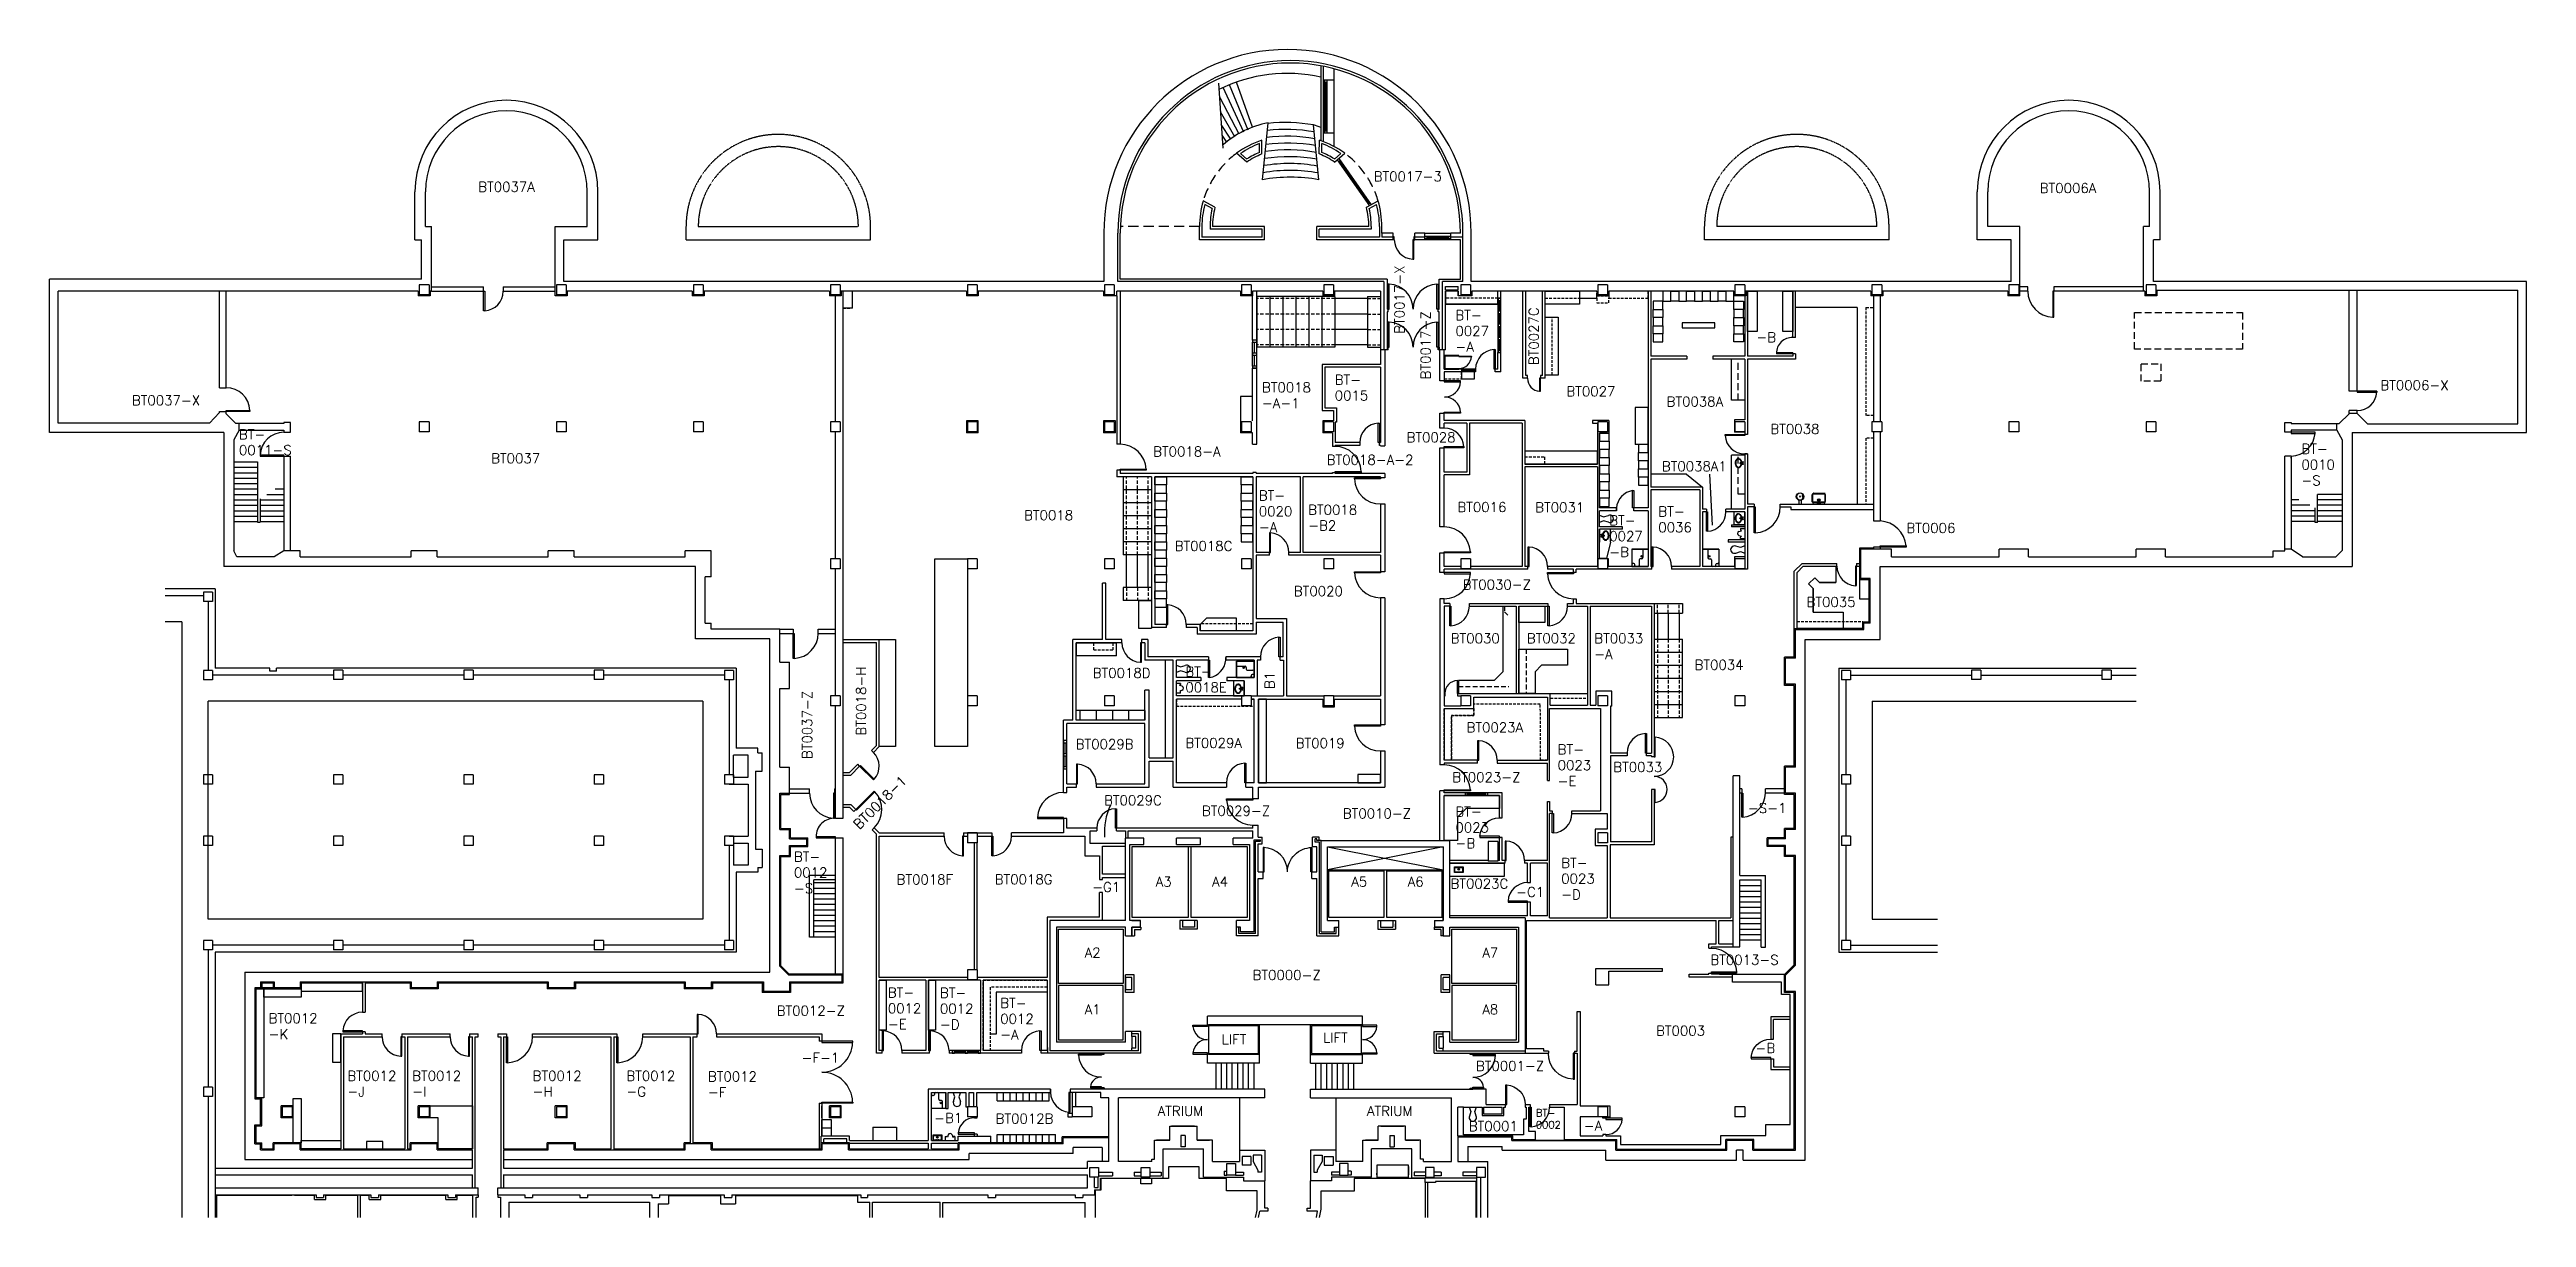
# Model space of a CAD drawing. Extents: x 2736 to 7299, y 18111 to 20264.
import ezdxf
from ezdxf.enums import TextEntityAlignment as Align

# ---------------------------------------------------------------- set-up
doc = ezdxf.new("R2010")
doc.units = 0
doc.header["$MEASUREMENT"] = 0
doc.linetypes.add('HIDDEN', pattern=[0.375, 0.25, -0.125])
doc.layers.get('0').update_dxf_attribs({"linetype": 'CONTINUOUS'})
for name, color, linetype in [('ARDOOR', 7, 'CONTINUOUS'), ('ARDOORNO', 4, 'CONTINUOUS'), ('ARROOMNO', 4, 'CONTINUOUS'), ('ARWALL', 7, 'CONTINUOUS'), ('ARWINDOW', 7, 'CONTINUOUS'), ('COL', 14, 'CONTINUOUS'), ('EQUIP', 30, 'CONTINUOUS'), ('EXDOOR', 8, 'CONTINUOUS'), ('EXWALL', 8, 'CONTINUOUS'), ('MILL', 1, 'CONTINUOUS'), ('MPFIXTURE', 3, 'CONTINUOUS'), ('TXT', 4, 'CONTINUOUS')]:
    doc.layers.add(name, color=color, linetype=linetype)
doc.styles.add('ROMANS', font='romans.shx', dxfattribs={"height": 18})

msp = doc.modelspace()

# ---------------------------------------------------------------- texts
at = {"layer": 'ARDOORNO', "style": 'ROMANS'}
msp.add_text('BT0018-1', height=18, rotation=45, dxfattribs=at).set_placement((4227.8, 18825.6))
for s, p in [('-S-1', (5865.1, 18857.1)), ('-F-1', (4121.5, 18396.8))]:
    msp.add_text(s, height=18, dxfattribs=at).set_placement(p)
at = {"layer": 'ARROOMNO', "style": 'ROMANS'}
for s, p in [('BT0017-3', (5238.3, 20021.3)), ('BT0037A', (3577.7, 20002.1)), ('BT0006A', (6454.8, 19999.8)), ('-B', (5898.7, 19724.8)), ('BT0027', (5575.7, 19625.2)), ('BT0038', (5951.6, 19555.8)), ('BT0037', (3594.5, 19501.7)), ('BT0018', (4576.5, 19396.8)), ('BT0016', (5374.9, 19411.8)), ('BT0031', (5518.2, 19411.3)), ('BT0018C', (4862, 19340.2)), ('BT0006', (6202.1, 19373.3)), ('BT0020', (5073.5, 19256.9)), ('BT0030-Z', (5402.5, 19268.9)), ('BT0035', (6018.1, 19236.9)), ('BT0018D', (4711.1, 19106.1)), ('BT0029B', (4679.7, 18974.9)), ('BT0029A', (4880.6, 18977.1)), ('BT0019', (5076.9, 18976.6)), ('BT0023A', (5398.7, 19005.7)), ('BT0023-Z', (5383.2, 18913.9)), ('BT0029C', (4731.9, 18871.4)), ('BT0029-Z', (4921.8, 18851.9)), ('BT0010-Z', (5181.5, 18847.1)), ('BT0018F', (4348.5, 18725.4)), ('BT0018G', (4530.5, 18725.6)), ('BT0000-Z', (5015.2, 18549.4)), ('BT0012-Z', (4138.4, 18483.5)), ('BT0001-Z', (5426.7, 18381.7)), ('-B', (5897, 18414.7)), ('-B1', (4391.4, 18285.8)), ('BT0012B', (4532.1, 18284.7)), ('BT0001', (5395.9, 18270.8)), ('-A', (5579.4, 18271.7))]:
    msp.add_text(s, height=18, dxfattribs=at).set_placement(p, align=Align.CENTER)
for s, rotation, p in [('BT0017-X', 90.001, (5232.1, 19740.3)), ('BT0017-Z', 90.001, (5280.1, 19656.2)), ('BT0037-X', 0.001, (2887.5, 19608.6)), ('BT0006-X', 0.001, (7030.3, 19636.4))]:
    msp.add_text(s, height=18, rotation=rotation, dxfattribs=at).set_placement(p)
for s, height, p in [('BT-', 18, (5326.1, 19765.6)), ('0027', 18, (5326.1, 19736.4)), ('-A', 18, (5326.1, 19707.3)), ('BT0018', 18, (4969.6, 19632.4)), ('0015', 18, (5103.7, 19617.4)), ('BT-', 18, (5103.7, 19646.5)), ('-A-1', 18, (4969.6, 19603.2)), ('0011-S', 18, (3084.7, 19516.8)), ('BT-', 18, (3084.7, 19545.9)), ('BT-', 18, (6884.8, 19519.2)), ('0010', 18, (6884.8, 19490)), ('BT-', 18, (4963.8, 19433.2)), ('-S', 18, (6884.8, 19460.9)), ('0020', 18, (4963.8, 19404)), ('BT0018', 18, (5054.7, 19406.9)), ('BT-', 18, (5609.5, 19387.3)), ('BT-', 18, (5699.9, 19403.6)), ('-A', 18, (4963.8, 19374.9)), ('-B2', 18, (5054.7, 19377.8)), ('0027', 18, (5609.5, 19358.2)), ('0036', 18, (5699.9, 19374.4)), ('-B', 18, (5609.5, 19329)), ('BT0030', 18, (5317.5, 19169.9)), ('BT0032', 18, (5457.7, 19169.9)), ('BT0033', 18, (5581.9, 19169.9)), ('BT-', 18, (4828.5, 19108.6)), ('-A', 18, (5581.9, 19140.8)), ('BT0034', 18, (5766.7, 19121)), ('0018E', 18, (4828.5, 19079.5)), ('0023', 18, (5514.4, 18936)), ('BT-', 18, (5514.4, 18965.1)), ('BT0033', 18, (5616.9, 18932.7)), ('-E', 18, (5514.4, 18906.8)), ('BT-', 18, (5326.1, 18850.5)), ('0023', 18, (5326.1, 18821.3)), ('-B', 18, (5326.1, 18792.2)), ('BT-', 18, (4107.2, 18767.4)), ('BT-', 18, (5521, 18756)), ('0012', 18, (4107.2, 18738.3)), ('-S', 18, (4107.2, 18709.1)), ('A3', 18, (4773.8, 18721.4)), ('A4', 18, (4877.8, 18721.4)), ('A5', 18, (5134.1, 18721.4)), ('A6', 18, (5238.2, 18721.4)), ('BT0023C', 18, (5317, 18717.8)), ('-C1', 18, (5437.9, 18702.2)), ('0023', 18, (5521, 18726.9)), ('-D', 18, (5521, 18697.7)), ('A2', 18, (4643, 18590.7)), ('A7', 18, (5375.5, 18590.7)), ('BT0013-S', 18, (5795.9, 18577.3)), ('BT-', 18, (4280.3, 18517)), ('BT-', 18, (4376.3, 18516.5)), ('BT0012', 18, (3139.3, 18469.6)), ('0012', 18, (4280.3, 18487.8)), ('0012', 18, (4376.3, 18487.3)), ('0012', 18, (4487.4, 18468.6)), ('BT-', 18, (4487.4, 18497.8)), ('A1', 18, (4643, 18486)), ('A8', 18, (5375.5, 18486)), ('-K', 18, (3139.3, 18440.4)), ('-E', 18, (4280.3, 18458.7)), ('-D', 18, (4376.3, 18458.2)), ('-A', 18, (4487.4, 18439.5)), ('BT0003', 18, (5695.7, 18446.7)), ('BT0012', 18, (3284.5, 18363.6)), ('-J', 18, (3284.5, 18334.4)), ('BT0012', 18, (3403.9, 18363.6)), ('-I', 18, (3403.9, 18334.4)), ('BT0012', 18, (3625.8, 18363.6)), ('-H', 18, (3625.8, 18334.4)), ('BT0012', 18, (3798.5, 18363.6)), ('-G', 18, (3798.5, 18334.4)), ('BT0012', 18, (3948.8, 18362.3)), ('-F', 18, (3948.8, 18333.2)), ('BT-', 13.5, (5474.1, 18297.6)), ('0002', 13.5, (5474.1, 18275.7))]:
    msp.add_text(s, height=height, dxfattribs=at).set_placement(p)
for s, p in [('BT0027C', (5479.4, 19788.9)), ('BT0018-H', (4240, 19127)), ('B1', (4992.6, 19117.1))]:
    msp.add_text(s, height=18, rotation=90, dxfattribs=at).set_placement(p, align=Align.RIGHT)
for s, p in [('BT0038A', (5819.3, 19606.3)), ('BT0028', (5326.3, 19540.3)), ('BT0018-A', (4893.3, 19514.3)), ('BT0018-A-2', (5248.7, 19499)), ('BT0038A1', (5826, 19486.9)), ('-G1', (4708.4, 18711.4))]:
    msp.add_text(s, height=18, dxfattribs=at).set_placement(p, align=Align.RIGHT)
msp.add_text('BT0037-Z', height=18, rotation=90, dxfattribs=at).set_placement((4140.7, 19019.3), align=Align.CENTER)
at = {"layer": 'TXT', "style": 'ROMANS'}
for s, p in [('LIFT', (4918.1, 18430.7)), ('LIFT', (5104.9, 18434)), ('ATRIUM', (4819.5, 18298.8)), ('ATRIUM', (5205, 18298.8))]:
    msp.add_text(s, height=18, dxfattribs=at).set_placement(p, align=Align.CENTER)

# ---------------------------------------------------------------- blocks, each defined once
blk = doc.blocks.new('COL2')
for p, q in [((-0.5, -0.5), (-0.5, 0.5)), ((-0.5, 0.5), (0.5, 0.5)), ((0.5, -0.5), (0.5, 0.5)), ((-0.5, -0.5), (0.5, -0.5))]:
    blk.add_line(p, q)
blk = doc.blocks.new('A$C65460253')
at = {"layer": 'ARDOOR'}
for p, q in [((2, 72), (0, 72)), ((0, 72), (0, 36)), ((2, 72), (0, 72)), ((0, 72), (0, 36)), ((2, 36), (2, 72)), ((0, 36), (2, 36))]:
    blk.add_line(p, q, dxfattribs=at)
for centre, start, end in [((0, 36.1), 359.9115, 86.8153), ((0, 36), 270, 0)]:
    blk.add_arc(centre, 36, start, end, dxfattribs=at)
blk = doc.blocks.new('A$C5D013421')
at = {"layer": 'ARDOOR'}
for p, q in [((0, 24), (0, 0)), ((2, 24), (0, 24)), ((0, 24), (0, 0)), ((0, 0), (2, 0)), ((0, 0), (2, 0)), ((2, 0), (2, 24))]:
    blk.add_line(p, q, dxfattribs=at)
for centre, start, end in [((0, 24), 0, 90), ((0, 23.9), 274.7798, 0.1993)]:
    blk.add_arc(centre, 24, start, end, dxfattribs=at)
blk = doc.blocks.new('A$C366807C2')
at = {"layer": 'EXDOOR'}
for p, q in [((44, 46), (46, 46)), ((44, 0), (44, 46)), ((46, 46), (46, 0)), ((46, 0), (44, 0))]:
    blk.add_line(p, q, dxfattribs=at)
blk.add_arc((46, 0), 46, 92.4919, 180.0542, dxfattribs=at)
blk = doc.blocks.new('A$C255207F9')
at = {"layer": 'EXDOOR'}
for p, q in [((2, 46), (0, 46)), ((0, 46), (0, 0)), ((2, 0), (2, 46)), ((0, 0), (2, 0))]:
    blk.add_line(p, q, dxfattribs=at)
blk.add_arc((0, 0), 46, 359.9458, 87.5081, dxfattribs=at)
blk = doc.blocks.new('A$C1D731662')
at = {"layer": 'EXDOOR'}
for p, q in [((2, 46), (0, 46)), ((0, 46), (0, 0)), ((2, 0), (2, 46)), ((0, 0), (2, 0))]:
    blk.add_line(p, q, dxfattribs=at)
blk.add_arc((0, 0), 46, 359.9458, 87.5081, dxfattribs=at)
blk = doc.blocks.new('A$C6A6C30FD')
at = {"layer": 'EXDOOR'}
for p, q in [((44, 46), (46, 46)), ((44, 0), (44, 46)), ((46, 46), (46, 0)), ((46, 0), (44, 0))]:
    blk.add_line(p, q, dxfattribs=at)
blk.add_arc((46, 0), 46, 92.4919, 180.0542, dxfattribs=at)
blk = doc.blocks.new('A$C3A755600')
at = {"layer": 'EXDOOR'}
for p, q in [((36, 36), (34, 36)), ((34, 36), (34, 0)), ((34, 0), (36, 0)), ((36, 0), (36, 36))]:
    blk.add_line(p, q, dxfattribs=at)
blk.add_arc((36, 35.9), 36, 179.9115, 266.8153, dxfattribs=at)
blk = doc.blocks.new('A$C6FAB3CF1')
at = {"layer": 'ARDOOR', "linetype": 'CONTINUOUS'}
for p, q in [((0, 0), (0, 2)), ((0, 2), (44, 2)), ((44, 2), (44, 0)), ((44, 0), (0, 0))]:
    blk.add_line(p, q, dxfattribs=at)
blk.add_arc((0, 0), 44, 2.6052, 90.0592, dxfattribs=at)
blk = doc.blocks.new('A$C28BE432A')
at = {"layer": 'ARDOOR', "linetype": 'CONTINUOUS'}
for p, q in [((0, 2), (0, 0)), ((44, 2), (0, 2)), ((0, 0), (44, 0)), ((44, 0), (44, 2))]:
    blk.add_line(p, q, dxfattribs=at)
blk.add_arc((44, 0), 44, 89.9408, 177.3948, dxfattribs=at)
blk = doc.blocks.new('A$C71A95896')
at = {"layer": 'ARDOOR'}
for p, q in [((0, 36), (2, 36)), ((0, 0), (0, 36)), ((2, 36), (2, 0)), ((2, 0), (0, 0))]:
    blk.add_line(p, q, dxfattribs=at)
blk.add_arc((0, 35.9), 36, 273.1847, 0.0885, dxfattribs=at)
blk = doc.blocks.new('A$C2AF77418')
at = {"layer": 'ARDOOR', "linetype": 'CONTINUOUS'}
for p, q in [((0, 0), (0, 46)), ((0, 46), (2, 46)), ((2, 46), (2, 0)), ((2, 0), (0, 0))]:
    blk.add_line(p, q, dxfattribs=at)
blk.add_arc((0, 46), 46, 272.4919, 0.0542, dxfattribs=at)
blk = doc.blocks.new('A$C175C0D8C')
at = {"layer": 'ARDOOR', "linetype": 'CONTINUOUS'}
for p, q in [((46, 46), (44, 46)), ((44, 46), (44, 0)), ((46, 0), (46, 46)), ((44, 0), (46, 0))]:
    blk.add_line(p, q, dxfattribs=at)
blk.add_arc((46, 46), 46, 179.9458, 267.5081, dxfattribs=at)
blk = doc.blocks.new('A$C4CED1418')
at = {"layer": 'ARDOOR'}
for p, q in [((0, 2), (0, 0)), ((36, 2), (0, 2)), ((0, 0), (36, 0)), ((36, 0), (36, 2))]:
    blk.add_line(p, q, dxfattribs=at)
blk.add_arc((33.5, 2.6), 33.5, 85.7645, 180.9623, dxfattribs=at)
blk = doc.blocks.new('A$C09161909')
at = {"layer": 'ARDOOR'}
for p, q in [((0, 25.5), (1.4, 26.9)), ((25.5, 0), (0, 25.5)), ((1.4, 26.9), (26.9, 1.4)), ((26.9, 1.4), (25.5, 0))]:
    blk.add_line(p, q, dxfattribs=at)
blk.add_arc((0, 25.4), 36, 318.1847, 45.0885, dxfattribs=at)
blk = doc.blocks.new('A$C13252884')
at = {"layer": 'ARDOOR'}
for p, q in [((33.9, 67.9), (0, 33.9)), ((1.4, 32.5), (35.4, 66.5)), ((35.4, 66.5), (33.9, 67.9)), ((0, 33.9), (1.4, 32.5))]:
    blk.add_line(p, q, dxfattribs=at)
blk.add_arc((0, 34), 48, 314.9502, 42.612, dxfattribs=at)
blk = doc.blocks.new('A$C47441A18')
at = {"layer": 'ARDOOR'}
for p, q in [((36, 2), (0, 2)), ((0, 2), (0, 0)), ((36, 0), (36, 2)), ((0, 0), (36, 0))]:
    blk.add_line(p, q, dxfattribs=at)
blk.add_arc((35.9, 0), 36, 89.9115, 176.8153, dxfattribs=at)
blk = doc.blocks.new('A$C715325A9')
at = {"layer": 'ARDOOR'}
for p, q in [((36, 36), (34, 36)), ((34, 36), (34, 0)), ((36, 0), (36, 36)), ((34, 0), (36, 0))]:
    blk.add_line(p, q, dxfattribs=at)
blk.add_arc((36, 35.9), 36, 179.9115, 266.8153, dxfattribs=at)
blk = doc.blocks.new('A$C1F04628E')
at = {"layer": 'ARDOOR'}
for p, q in [((36, 36), (34, 36)), ((34, 36), (34, 0)), ((36, 0), (36, 36)), ((34, 0), (36, 0))]:
    blk.add_line(p, q, dxfattribs=at)
blk.add_arc((36, 35.9), 36, 179.9115, 266.8153, dxfattribs=at)
blk = doc.blocks.new('A$C71134248')
at = {"layer": 'ARDOOR'}
for p, q in [((0, 48), (2, 48)), ((0, 0), (0, 48)), ((2, 48), (2, 0)), ((2, 0), (0, 0))]:
    blk.add_line(p, q, dxfattribs=at)
blk.add_arc((0, 48), 48, 272.388, 0.0498, dxfattribs=at)
blk = doc.blocks.new('A$C7FD07D74')
at = {"layer": 'ARDOOR'}
for p, q in [((0, 48), (2, 48)), ((0, 0), (0, 48)), ((2, 48), (2, 0)), ((2, 0), (0, 0))]:
    blk.add_line(p, q, dxfattribs=at)
blk.add_arc((0, 48), 48, 272.388, 0.0498, dxfattribs=at)
blk = doc.blocks.new('A$C44C4454F')
at = {"layer": 'ARDOOR'}
for p, q in [((2, 36), (0, 36)), ((0, 36), (0, 0)), ((0, 0), (2, 0)), ((2, 0), (2, 36))]:
    blk.add_line(p, q, dxfattribs=at)
blk.add_arc((0, 0.1), 36, 359.9115, 86.8153, dxfattribs=at)
blk = doc.blocks.new('A$C3AAB4652')
at = {"layer": 'ARDOOR'}
for p, q in [((57, 57), (0, 57)), ((0, 57), (0, 55)), ((0, 55), (57, 55)), ((57, 55), (57, 57))]:
    blk.add_line(p, q, dxfattribs=at)
blk.add_arc((0, 57), 57, 269.9647, 357.9892, dxfattribs=at)
blk = doc.blocks.new('A$C2E1C2CAE')
at = {"layer": 'ARDOOR'}
for p, q in [((0, 0), (0, 2)), ((0, 2), (57, 2)), ((57, 2), (57, 0)), ((57, 0), (0, 0))]:
    blk.add_line(p, q, dxfattribs=at)
blk.add_arc((0, 0), 57, 2.0108, 90.0353, dxfattribs=at)
blk = doc.blocks.new('A$C4C9621B4')
at = {"layer": 'ARDOOR'}
for p, q in [((2, 36), (0, 36)), ((0, 36), (0, 0)), ((2, 0), (2, 36)), ((0, 0), (2, 0))]:
    blk.add_line(p, q, dxfattribs=at)
blk.add_arc((0, 0.1), 36, 359.9115, 86.8153, dxfattribs=at)
blk = doc.blocks.new('A$C2CCA3169')
at = {"layer": 'ARDOOR'}
for p, q in [((2, 36), (0, 36)), ((0, 36), (0, 0)), ((2, 0), (2, 36)), ((0, 0), (2, 0))]:
    blk.add_line(p, q, dxfattribs=at)
blk.add_arc((0, 0.1), 36, 359.9115, 86.8153, dxfattribs=at)
blk = doc.blocks.new('A$C225741DB')
at = {"layer": 'ARDOOR'}
for p, q in [((34, 0), (34, 36)), ((34, 36), (36, 36)), ((36, 36), (36, 0)), ((36, 0), (34, 0))]:
    blk.add_line(p, q, dxfattribs=at)
blk.add_arc((36, 0.1), 36, 93.1847, 180.0885, dxfattribs=at)
blk = doc.blocks.new('A$C005951EC')
at = {"layer": 'ARDOOR'}
for p, q in [((30, 2), (0, 2)), ((0, 2), (0, 0)), ((0, 0), (30, 0)), ((30, 0), (30, 2))]:
    blk.add_line(p, q, dxfattribs=at)
blk.add_arc((29.9, 0), 30, 89.8725, 176.1776, dxfattribs=at)
blk = doc.blocks.new('A$C497923B3')
at = {"layer": 'ARDOOR'}
for p, q in [((34, 36), (34, 0)), ((36, 36), (34, 36)), ((36, 0), (36, 36)), ((34, 0), (36, 0))]:
    blk.add_line(p, q, dxfattribs=at)
blk.add_arc((37.9, 37.8), 38, 182.6915, 264.0353, dxfattribs=at)
blk = doc.blocks.new('A$C56A03294')
at = {"layer": 'ARDOOR', "linetype": 'CONTINUOUS'}
for p, q in [((20, 2), (0, 2)), ((0, 2), (0, 0)), ((20, 0), (20, 2)), ((0, 0), (20, 0))]:
    blk.add_line(p, q, dxfattribs=at)
blk.add_arc((19.9, 0), 20, 89.7129, 174.2616, dxfattribs=at)
blk = doc.blocks.new('A$C580515B8')
at = {"layer": 'ARDOOR', "linetype": 'CONTINUOUS'}
for p, q in [((0, 40), (0, 42)), ((0, 42), (42, 42)), ((42, 40), (0, 40)), ((42, 42), (42, 40))]:
    blk.add_line(p, q, dxfattribs=at)
blk.add_arc((42, 42), 42, 182.7294, 270.065, dxfattribs=at)
blk = doc.blocks.new('A$C04BB68CE')
at = {"layer": 'ARDOOR', "linetype": 'CONTINUOUS'}
for p, q in [((0, 24.5), (0, 26.5)), ((0, 26.5), (26.5, 26.5)), ((26.5, 24.5), (0, 24.5)), ((26.5, 26.5), (26.5, 24.5))]:
    blk.add_line(p, q, dxfattribs=at)
blk.add_arc((26.4, 26.5), 26.5, 184.3281, 270.1634, dxfattribs=at)
blk = doc.blocks.new('A$C6CEE4475')
at = {"layer": 'ARDOOR', "linetype": 'CONTINUOUS'}
for p, q in [((0, 2), (0, 0)), ((26.5, 2), (0, 2)), ((0, 0), (26.5, 0)), ((26.5, 0), (26.5, 2))]:
    blk.add_line(p, q, dxfattribs=at)
blk.add_arc((26.4, 0), 26.5, 89.8366, 175.6719, dxfattribs=at)
blk = doc.blocks.new('A$C735C62A2')
at = {"layer": 'ARDOOR', "linetype": 'CONTINUOUS'}
for p, q in [((0, 26.5), (0, 24.5)), ((26.5, 26.5), (0, 26.5)), ((0, 24.5), (26.5, 24.5)), ((26.5, 24.5), (26.5, 26.5))]:
    blk.add_line(p, q, dxfattribs=at)
blk.add_arc((0.1, 26.5), 26.5, 269.8366, 355.6719, dxfattribs=at)
blk = doc.blocks.new('A$C0B902C79')
at = {"layer": 'ARDOOR', "linetype": 'CONTINUOUS'}
for p, q in [((0, 0), (0, 2)), ((0, 2), (26.5, 2)), ((26.5, 0), (0, 0)), ((26.5, 2), (26.5, 0))]:
    blk.add_line(p, q, dxfattribs=at)
blk.add_arc((0.1, 0), 26.5, 4.3281, 90.1634, dxfattribs=at)
blk = doc.blocks.new('A$C36D74FE0')
at = {"layer": 'ARDOOR', "linetype": 'CONTINUOUS'}
for p, q in [((0, 0), (0, 2)), ((0, 2), (20, 2)), ((20, 0), (0, 0)), ((20, 2), (20, 0))]:
    blk.add_line(p, q, dxfattribs=at)
blk.add_arc((0.1, 0), 20, 5.7384, 90.2871, dxfattribs=at)
blk = doc.blocks.new('A$C1E0762BD')
at = {"layer": 'ARDOOR', "linetype": 'CONTINUOUS'}
for p, q in [((42, 42), (0, 42)), ((0, 42), (0, 40)), ((0, 40), (42, 40)), ((42, 40), (42, 42))]:
    blk.add_line(p, q, dxfattribs=at)
blk.add_arc((0, 42), 42, 269.935, 357.2706, dxfattribs=at)
blk = doc.blocks.new('A$C08F5119E')
at = {"layer": 'ARDOOR'}
for p, q in [((0, 0), (0, 44)), ((0, 44), (2, 44)), ((2, 44), (2, 0)), ((2, 0), (0, 0))]:
    blk.add_line(p, q, dxfattribs=at)
blk.add_arc((-2, 45.8), 46, 274.9431, 357.7214, dxfattribs=at)
blk = doc.blocks.new('A$C7BB13F81')
at = {"layer": 'ARDOOR'}
for p, q in [((36, 2), (0, 2)), ((0, 2), (0, 0)), ((0, 0), (36, 0)), ((36, 0), (36, 2))]:
    blk.add_line(p, q, dxfattribs=at)
blk.add_arc((35.9, 0), 36, 89.9115, 176.8153, dxfattribs=at)
blk = doc.blocks.new('A$C036D0943')
at = {"layer": 'ARDOOR'}
for p, q in [((2, 36), (0, 36)), ((0, 36), (0, 0)), ((2, 0), (2, 36)), ((0, 0), (2, 0))]:
    blk.add_line(p, q, dxfattribs=at)
blk.add_arc((0, 0.1), 36, 359.9115, 86.8153, dxfattribs=at)
blk = doc.blocks.new('A$C43DE2CE6')
at = {"layer": 'ARDOOR'}
for p, q in [((0, 36), (2, 36)), ((0, 0), (0, 36)), ((2, 0), (0, 0)), ((2, 36), (2, 0))]:
    blk.add_line(p, q, dxfattribs=at)
blk.add_arc((0, 35.9), 36, 273.1847, 0.0885, dxfattribs=at)
blk = doc.blocks.new('A$C14396BC9')
at = {"layer": 'ARDOOR'}
for p, q in [((0, 2), (48, 2)), ((0, 0), (0, 2)), ((48, 2), (48, 0)), ((48, 0), (0, 0))]:
    blk.add_line(p, q, dxfattribs=at)
blk.add_arc((0, 0), 48, 2.388, 90.0498, dxfattribs=at)
blk = doc.blocks.new('A$C31FD6427')
at = {"layer": 'ARDOOR'}
for p, q in [((2, 36), (0, 36)), ((0, 36), (0, 0)), ((2, 0), (2, 36)), ((0, 0), (2, 0))]:
    blk.add_line(p, q, dxfattribs=at)
blk.add_arc((0, 0.1), 36, 359.9115, 86.8153, dxfattribs=at)
blk = doc.blocks.new('A$C3D0D2B1B')
at = {"layer": 'ARDOOR'}
for p, q in [((34, 0), (34, 36)), ((34, 36), (36, 36)), ((36, 0), (34, 0)), ((36, 36), (36, 0))]:
    blk.add_line(p, q, dxfattribs=at)
blk.add_arc((36, 0.1), 36, 93.1847, 180.0885, dxfattribs=at)
blk = doc.blocks.new('A$C61DD3940')
at = {"layer": 'ARDOOR'}
for p, q in [((23, 0), (23, 24)), ((23, 24), (24, 24)), ((24, 0), (23, 0)), ((24, 24), (24, 0))]:
    blk.add_line(p, q, dxfattribs=at)
blk.add_arc((24, 0), 24, 92.388, 180.0498, dxfattribs=at)
blk = doc.blocks.new('A$C04CB1F00')
at = {"layer": 'ARDOOR'}
for p, q in [((0, 36), (2, 36)), ((0, 0), (0, 36)), ((2, 0), (0, 0)), ((2, 36), (2, 0))]:
    blk.add_line(p, q, dxfattribs=at)
blk.add_arc((0, 35.9), 36, 273.1847, 0.0885, dxfattribs=at)
blk = doc.blocks.new('A$C44137B34')
at = {"layer": 'ARDOOR'}
for p, q in [((0, 36), (2, 36)), ((0, 0), (0, 36)), ((2, 0), (0, 0)), ((2, 36), (2, 0))]:
    blk.add_line(p, q, dxfattribs=at)
blk.add_arc((0, 35.9), 36, 273.1847, 0.0885, dxfattribs=at)
blk = doc.blocks.new('A$C195937D8')
at = {"layer": 'ARDOOR'}
for p, q in [((48, 48), (0, 48)), ((0, 48), (0, 46)), ((0, 46), (48, 46)), ((48, 46), (48, 48))]:
    blk.add_line(p, q, dxfattribs=at)
blk.add_arc((0, 48), 48, 269.9502, 357.612, dxfattribs=at)
blk = doc.blocks.new('A$C0336393B')
at = {"layer": 'ARDOOR'}
for p, q in [((0, 46), (0, 48)), ((0, 48), (48, 48)), ((48, 46), (0, 46)), ((48, 48), (48, 46))]:
    blk.add_line(p, q, dxfattribs=at)
blk.add_arc((48, 48), 48, 182.388, 270.0498, dxfattribs=at)
blk = doc.blocks.new('A$C68C35797')
at = {"layer": 'ARDOOR'}
for p, q in [((2, 36), (0, 36)), ((0, 36), (0, 0)), ((2, 0), (2, 36)), ((0, 0), (2, 0))]:
    blk.add_line(p, q, dxfattribs=at)
blk.add_arc((0, 0.1), 36, 359.9115, 86.8153, dxfattribs=at)
blk = doc.blocks.new('A$C7C473E5E')
at = {"layer": 'ARDOOR'}
for p, q in [((0, 2), (48, 2)), ((0, 0), (0, 2)), ((48, 2), (48, 0)), ((48, 0), (0, 0))]:
    blk.add_line(p, q, dxfattribs=at)
blk.add_arc((0, 0), 48, 2.388, 90.0498, dxfattribs=at)
blk = doc.blocks.new('A$C1C9135C6')
at = {"layer": 'ARDOOR'}
for p, q in [((2, 36), (0, 36)), ((0, 36), (0, 0)), ((2, 0), (2, 36)), ((0, 0), (2, 0))]:
    blk.add_line(p, q, dxfattribs=at)
blk.add_arc((0, 0.1), 36, 359.9115, 86.8153, dxfattribs=at)
blk = doc.blocks.new('A$C2B31327D')
at = {"layer": 'ARDOOR'}
for p, q in [((30, 0), (30, 32)), ((30, 32), (32, 32)), ((32, 32), (32, 0)), ((32, 0), (30, 0))]:
    blk.add_line(p, q, dxfattribs=at)
blk.add_arc((35.8, -3.5), 36, 99.3149, 174.3803, dxfattribs=at)
blk = doc.blocks.new('A$C25DC302A')
at = {"layer": 'ARDOOR'}
for p, q in [((0, 36), (2, 36)), ((0, 0), (0, 36)), ((2, 0), (0, 0)), ((2, 36), (2, 0))]:
    blk.add_line(p, q, dxfattribs=at)
blk.add_arc((0, 35.9), 36, 273.1847, 0.0885, dxfattribs=at)
blk = doc.blocks.new('A$C237514A5')
at = {"layer": 'ARDOOR'}
for p, q in [((0, 48), (2, 48)), ((0, 0), (0, 48)), ((2, 48), (2, 0)), ((2, 0), (0, 0))]:
    blk.add_line(p, q, dxfattribs=at)
blk.add_arc((0, 48), 48, 272.388, 0.0498, dxfattribs=at)
blk = doc.blocks.new('A$C1ACE0A54')
at = {"layer": 'ARDOOR'}
for p, q in [((30, 2), (0, 2)), ((0, 2), (0, 0)), ((30, 2), (30, 0)), ((30, 0), (0, 0))]:
    blk.add_line(p, q, dxfattribs=at)
blk.add_arc((28.7, 1.5), 28.7, 87.4635, 180.9971, dxfattribs=at)
blk = doc.blocks.new('A$C482E7210')
at = {"layer": 'ARDOOR'}
for p, q in [((36, 36), (34, 36)), ((34, 36), (34, 0)), ((34, 0), (36, 0)), ((36, 0), (36, 36))]:
    blk.add_line(p, q, dxfattribs=at)
blk.add_arc((36, 35.9), 36, 179.9115, 266.8153, dxfattribs=at)
blk = doc.blocks.new('A$C7099089B')
at = {"layer": 'EXDOOR'}
for p, q in [((0, 2), (48, 2)), ((0, 0), (0, 2)), ((48, 2), (48, 0)), ((48, 0), (0, 0))]:
    blk.add_line(p, q, dxfattribs=at)
blk.add_arc((-3, -3.2), 51.3, 5.7928, 86.645, dxfattribs=at)
blk = doc.blocks.new('A$C61423276')
at = {"layer": 'EXDOOR'}
for p, q in [((44, 44), (0, 44)), ((0, 44), (0, 42)), ((0, 42), (44, 42)), ((44, 42), (44, 44))]:
    blk.add_line(p, q, dxfattribs=at)
blk.add_arc((-1.8, 46), 46, 272.2786, 355.0569, dxfattribs=at)
blk = doc.blocks.new('A$C35D46D7A')
at = {"layer": 'EXDOOR'}
for p, q in [((36, 36), (0, 36)), ((0, 36), (0, 34)), ((0, 34), (36, 34)), ((36, 36), (36, 34))]:
    blk.add_line(p, q, dxfattribs=at)
blk.add_arc((0.1, 36), 36, 269.9115, 356.8153, dxfattribs=at)
blk = doc.blocks.new('A$C4D317641')
at = {"layer": 'ARDOOR'}
for p, q in [((46, 48), (46, 0)), ((48, 48), (46, 48)), ((48, 0), (48, 48)), ((46, 0), (48, 0))]:
    blk.add_line(p, q, dxfattribs=at)
blk.add_arc((48, 48), 48, 179.9502, 267.612, dxfattribs=at)
blk = doc.blocks.new('A$C4DE60C2B')
at = {"layer": 'ARDOOR'}
for p, q in [((0, 34), (0, 36)), ((0, 36), (36, 36)), ((36, 34), (0, 34)), ((36, 36), (36, 34))]:
    blk.add_line(p, q, dxfattribs=at)
blk.add_arc((35.9, 36), 36, 183.1847, 270.0885, dxfattribs=at)
blk = doc.blocks.new('A$C08AE1862')
at = {"layer": 'ARDOOR'}
for p, q in [((24, 24), (22, 24)), ((22, 24), (22, 0)), ((24, 0), (24, 24)), ((22, 0), (24, 0))]:
    blk.add_line(p, q, dxfattribs=at)
blk.add_arc((24, 23.9), 24, 179.8007, 265.2202, dxfattribs=at)
blk = doc.blocks.new('A$C11A86D14')
at = {"layer": 'ARDOOR'}
for p, q in [((34, 0), (34, 36)), ((34, 36), (36, 36)), ((36, 0), (34, 0)), ((36, 36), (36, 0))]:
    blk.add_line(p, q, dxfattribs=at)
blk.add_arc((36, 0.1), 36, 93.1847, 180.0885, dxfattribs=at)
blk = doc.blocks.new('A$C2BD33E03')
at = {"layer": 'ARDOOR'}
for p, q in [((30, 60), (0, 60)), ((0, 60), (0, 58)), ((0, 58), (30, 58)), ((30, 58), (30, 60)), ((0, 2), (30, 2)), ((0, 0), (0, 2)), ((30, 0), (0, 0)), ((30, 2), (30, 0))]:
    blk.add_line(p, q, dxfattribs=at)
for centre, start, end in [((0.1, 60), 269.8725, 356.1776), ((0.1, 0), 3.8224, 90.1275)]:
    blk.add_arc(centre, 30, start, end, dxfattribs=at)
blk = doc.blocks.new('A$C17E125EA')
at = {"layer": 'ARDOOR'}
for p, q in [((0, 2), (36, 2)), ((0, 0), (0, 2)), ((36, 0), (0, 0)), ((36, 2), (36, 0))]:
    blk.add_line(p, q, dxfattribs=at)
blk.add_arc((0.1, 0), 36, 3.1847, 90.0885, dxfattribs=at)
blk = doc.blocks.new('A$C02120F41')
at = {"layer": 'ARDOOR'}
for p, q in [((34, 0), (34, 36)), ((34, 36), (36, 36)), ((36, 36), (36, 0)), ((36, 0), (34, 0))]:
    blk.add_line(p, q, dxfattribs=at)
blk.add_arc((36, 0.1), 36, 93.1847, 180.0885, dxfattribs=at)
blk = doc.blocks.new('A$C256901C2')
at = {"layer": 'ARDOOR'}
for p, q in [((0, 46), (0, 48)), ((0, 48), (48, 48)), ((48, 46), (0, 46)), ((48, 48), (48, 46))]:
    blk.add_line(p, q, dxfattribs=at)
blk.add_arc((48, 48), 48, 182.388, 270.0498, dxfattribs=at)
blk = doc.blocks.new('A$C48787888')
at = {"layer": 'ARDOOR'}
for p, q in [((2, 36), (0, 36)), ((0, 36), (0, 0)), ((0, 0), (2, 0)), ((2, 0), (2, 36))]:
    blk.add_line(p, q, dxfattribs=at)
blk.add_arc((0, 0.1), 36, 359.9115, 86.8153, dxfattribs=at)
blk = doc.blocks.new('A$C55704A60')
at = {"layer": 'ARDOOR'}
for p, q in [((34, 36), (34, 0)), ((36, 36), (34, 36)), ((34, 0), (36, 0)), ((36, 0), (36, 36))]:
    blk.add_line(p, q, dxfattribs=at)
blk.add_arc((36, 35.9), 36, 179.9115, 266.8153, dxfattribs=at)
blk = doc.blocks.new('A$C0FC73D5D')
at = {"layer": 'ARDOOR'}
for p, q in [((34, 0), (34, 36)), ((34, 36), (36, 36)), ((36, 36), (36, 0)), ((36, 0), (34, 0))]:
    blk.add_line(p, q, dxfattribs=at)
blk.add_arc((36, 0.1), 36, 93.1847, 180.0885, dxfattribs=at)
blk = doc.blocks.new('A$C3BF1681F')
at = {"layer": 'ARDOOR'}
for p, q in [((0, 0), (0, 32)), ((0, 32), (2, 32)), ((2, 32), (2, 0)), ((2, 0), (0, 0))]:
    blk.add_line(p, q, dxfattribs=at)
blk.add_arc((-3.8, 35.5), 36, 279.3149, 354.3803, dxfattribs=at)
blk = doc.blocks.new('A$C72025685')
at = {"layer": 'ARDOOR'}
for p, q in [((0, 46), (0, 48)), ((0, 48), (48, 48)), ((48, 46), (0, 46)), ((48, 48), (48, 46))]:
    blk.add_line(p, q, dxfattribs=at)
blk.add_arc((48, 48), 48, 182.388, 270.0498, dxfattribs=at)
blk = doc.blocks.new('A$C5A2C5491')
at = {"layer": 'ARDOOR'}
for p, q in [((34, 0), (34, 36)), ((34, 36), (36, 36)), ((36, 0), (34, 0)), ((36, 36), (36, 0))]:
    blk.add_line(p, q, dxfattribs=at)
blk.add_arc((36, 0.1), 36, 93.1847, 180.0885, dxfattribs=at)
blk = doc.blocks.new('A$C4A8119CA')
at = {"layer": 'ARDOOR'}
for p, q in [((0, 46), (0, 48)), ((0, 48), (48, 48)), ((48, 46), (0, 46)), ((48, 48), (48, 46))]:
    blk.add_line(p, q, dxfattribs=at)
blk.add_arc((48, 48), 48, 182.388, 270.0498, dxfattribs=at)
blk = doc.blocks.new('A$C20663444')
at = {"layer": 'ARDOOR'}
for p, q in [((2, 36), (0, 36)), ((0, 36), (0, 0)), ((2, 0), (2, 36)), ((0, 0), (2, 0))]:
    blk.add_line(p, q, dxfattribs=at)
blk.add_arc((0, 0.1), 36, 359.9115, 86.8153, dxfattribs=at)
blk = doc.blocks.new('A$C0EFB7191')
at = {"layer": 'ARDOOR'}
for p, q in [((34, 0), (34, 36)), ((34, 36), (36, 36)), ((36, 36), (36, 0)), ((36, 0), (34, 0))]:
    blk.add_line(p, q, dxfattribs=at)
blk.add_arc((36, 0.1), 36, 93.1847, 180.0885, dxfattribs=at)
blk = doc.blocks.new('A$C108F4288')
at = {"layer": 'ARDOOR'}
for p, q in [((48, 2), (0, 2)), ((0, 2), (0, 0)), ((48, 0), (48, 2)), ((0, 0), (48, 0))]:
    blk.add_line(p, q, dxfattribs=at)
blk.add_arc((48, 0), 48, 89.9502, 177.612, dxfattribs=at)
blk = doc.blocks.new('A$C16355B17')
at = {"layer": 'ARDOOR'}
for p, q in [((0, 0), (0, 36)), ((0, 36), (2, 36)), ((2, 36), (2, 0)), ((2, 0), (0, 0))]:
    blk.add_line(p, q, dxfattribs=at)
blk.add_arc((0, 35.9), 36, 273.1847, 0.0885, dxfattribs=at)
blk = doc.blocks.new('A$C16A32798')
at = {"layer": 'ARDOOR'}
for p, q in [((34, 36), (34, 0)), ((36, 36), (34, 36)), ((36, 0), (36, 36)), ((34, 0), (36, 0))]:
    blk.add_line(p, q, dxfattribs=at)
blk.add_arc((36, 35.9), 36, 179.9115, 266.8153, dxfattribs=at)

# ---------------------------------------------------------------- linework, layer by layer
for p, q in [((5305.6, 19300), (5297.6, 19300)), ((5305.6, 19252), (5297.6, 19252)), ((5305.6, 19243.2), (5305.6, 19252)), ((4357, 18419.3), (4355, 18419.3))]:
    msp.add_line(p, q)
at = {"layer": 'ARDOOR'}
for p, q in [((5186, 19534.6), (5186, 19534.6)), ((5859, 19518.7), (5864, 19518.7)), ((5104.5, 19484.6), (5104.5, 19486.6)), ((5104.5, 19486.6), (5152.5, 19486.6)), ((5104.5, 19484.6), (5104.5, 19486.6)), ((5104.5, 19486.6), (5152.5, 19486.6)), ((5152.5, 19484.6), (5104.5, 19484.6)), ((5152.5, 19486.6), (5152.5, 19484.6)), ((5622.6, 19419.2), (5622.6, 19414.2)), ((5305.6, 19252), (5300.6, 19252)), ((4903, 19138.8), (4903, 19143.8)), ((4193, 18847.2), (4198, 18847.2)), ((4971.7, 18793.3), (4971.7, 18748.3)), ((4973.7, 18793.3), (4971.7, 18793.3)), ((4973.7, 18748.3), (4973.7, 18793.3)), ((4971.7, 18748.3), (4973.7, 18748.3)), ((4580, 18342.7), (4580, 18347.7)), ((4616, 18347.7), (4616, 18347.7))]:
    msp.add_line(p, q, dxfattribs=at)
for points in [[(5412.1, 18810.1), (5412.1, 18812.1), (5412.1, 18812.1), (5407.1, 18812.1), (5407.1, 18810.1), (5407.1, 18814.1), (5371.1, 18814.1), (5371.1, 18812.1), (5407.1, 18812.1), (5407.1, 18814.1), (5371.1, 18814.1, -0.398473), (5407.1, 18848.1), (5407.1, 18850.1), (5407.1, 18848.1), (5412.1, 18848.1), (5412.1, 18850.1)], [(5016.7, 18748.3, -0.414214), (5061.7, 18793.3), (5061.7, 18748.3), (5059.7, 18748.3), (5059.7, 18793.3), (5061.7, 18793.3)]]:
    msp.add_lwpolyline(points, format="xyb", dxfattribs=at)
at = {"layer": 'ARDOOR', "flags": 128}
for points in [[(5797.7, 18608, -0.401544), (5843.7, 18564), (5843.7, 18564), (5843.7, 18562), (5797.7, 18562), (5797.7, 18564), (5843.7, 18564)], [(5603.5, 18264.3, 0.394848), (5633.4, 18292.3), (5633.5, 18294.3), (5603.5, 18294.3), (5603.5, 18292.3), (5633.5, 18292.3), (5633.5, 18294.3)]]:
    msp.add_lwpolyline(points, format="xyb", dxfattribs=at)
at = {"layer": 'ARDOOR'}
for centre, radius, start, end in [((5104.5, 19484.6), 48, 2.388, 90.0498), ((4971.7, 18748.3), 45, 360, 90)]:
    msp.add_arc(centre, radius, start, end, dxfattribs=at)
at = {"layer": 'ARROOMNO'}
msp.add_line((5794.3, 19481.8), (5799.4, 19387.4), dxfattribs=at)
at = {"layer": 'ARROOMNO', "linetype": 'CONTINUOUS'}
msp.add_arc((4790, 18822.1), 110.8, 153.5722, 184.9363, dxfattribs=at)
at = {"layer": 'ARWALL'}
for p, q in [((3439.5, 19826.7), (3535.5, 19826.7)), ((3439.5, 19818.7), (3535.5, 19818.7)), ((3535.5, 19818.7), (3535.5, 19826.7)), ((3571.5, 19826.7), (3667.5, 19826.7)), ((3571.5, 19826.7), (3571.5, 19818.7)), ((3571.5, 19818.7), (3667.5, 19818.7)), ((4702.2, 19810.2), (4702.2, 19536.6)), ((4708.2, 19818.7), (4708.2, 19536.6)), ((4952, 19728.7), (4952, 19810.2)), ((4960, 19728.7), (4960, 19818.7)), ((5404.5, 19805.7), (5404.5, 19818.7)), ((5409.5, 19670.2), (5409.5, 19818.7)), ((5450.5, 19658.2), (5450.5, 19818.7)), ((5455.5, 19663.2), (5455.5, 19818.7)), ((5486.5, 19663.2), (5486.5, 19818.7)), ((5491.5, 19658.2), (5491.5, 19818.7)), ((5681.1, 19818.7), (5681.1, 19419.2)), ((5686.1, 19818.7), (5686.1, 19698.7)), ((5859, 19810.2), (5859, 19698.7)), ((5864, 19818.7), (5864, 19698.7)), ((5947.6, 19733.4), (5947.6, 19818.7)), ((5952.6, 19733.4), (5952.6, 19818.7)), ((6380.7, 19826.7), (6366, 19826.7)), ((6380.7, 19818.7), (6366, 19818.7)), ((6380.7, 19818.7), (6380.7, 19826.7)), ((6594, 19826.7), (6428.7, 19826.7)), ((6428.7, 19826.7), (6428.7, 19818.7)), ((6594, 19818.7), (6428.7, 19818.7)), ((4215, 19787.7), (4198, 19787.7)), ((5404.5, 19805.7), (5409.5, 19805.7)), ((5404.6, 19705.7), (5404.6, 19805.7)), ((4960, 19728.7), (4952, 19728.7)), ((5952.6, 19733.4), (5947.6, 19733.4)), ((4960, 19676.7), (4952, 19676.7)), ((4952, 19579.7), (4952, 19676.7)), ((4960, 19536.6), (4960, 19676.7)), ((5188, 19683.7), (5080.5, 19683.7)), ((5080.5, 19683.7), (5080.5, 19598.8)), ((5188, 19678.7), (5085.5, 19678.7)), ((5085.5, 19678.7), (5085.5, 19603.8)), ((5188, 19710.7), (5188, 19683.7)), ((5188, 19678.7), (5188, 19539.6)), ((5196, 19710.7), (5196, 19533.6)), ((5297.6, 19653.7), (5297.6, 19710.7)), ((5305.6, 19675.2), (5305.6, 19710.7)), ((5363.3, 19675.2), (5305.6, 19675.2)), ((5363.3, 19670.2), (5305.6, 19670.2)), ((5305.6, 19670.2), (5305.6, 19653.7)), ((5363.3, 19675.2), (5363.3, 19670.2)), ((5404.5, 19675.2), (5399.3, 19675.2)), ((5399.3, 19670.2), (5399.3, 19675.2)), ((5409.5, 19670.2), (5399.3, 19670.2)), ((5409.5, 19705.7), (5404.5, 19705.7)), ((5404.5, 19675.2), (5404.5, 19705.7)), ((5752.6, 19698.7), (5686.1, 19698.7)), ((5752.6, 19693.7), (5686.1, 19693.7)), ((5686.1, 19693.7), (5686.1, 19675.2)), ((5686.1, 19682.2), (5686.1, 19581.7)), ((5752.6, 19698.7), (5752.6, 19693.7)), ((5859, 19698.7), (5800.6, 19698.7)), ((5800.6, 19698.7), (5800.6, 19693.7)), ((5859, 19693.7), (5800.6, 19693.7)), ((5859, 19693.7), (5859, 19581.7)), ((5947.6, 19698.7), (5864, 19698.7)), ((5952.6, 19693.7), (5864, 19693.7)), ((5864, 19693.7), (5864, 19554.7)), ((5947.6, 19703.2), (5947.6, 19698.7)), ((5952.6, 19703.2), (5947.6, 19703.2)), ((5952.6, 19703.2), (5952.6, 19693.7)), ((4930, 19624.7), (4930, 19557.7)), ((4952, 19624.7), (4930, 19624.7)), ((5305.6, 19653.7), (5297.6, 19653.7)), ((5459, 19658.2), (5450.5, 19658.2)), ((5459, 19663.2), (5455.5, 19663.2)), ((5459, 19658.2), (5459, 19663.2)), ((5486.5, 19663.2), (5483, 19663.2)), ((5483, 19663.2), (5483, 19658.2)), ((5491.5, 19658.2), (5483, 19658.2)), ((4447, 19579.7), (4425, 19579.7)), ((4425, 19579.7), (4425, 19557.7)), ((4447, 19557.7), (4447, 19579.7)), ((4677.5, 19579.7), (4677.5, 19557.7)), ((4699.5, 19579.7), (4677.5, 19579.7)), ((4699.5, 19557.7), (4699.5, 19579.7)), ((5080.5, 19598.8), (5101.7, 19598.8)), ((5081.5, 19579.7), (5081.5, 19557.7)), ((5101.7, 19579.7), (5081.5, 19579.7)), ((5085.5, 19603.8), (5106.7, 19603.8)), ((5101.7, 19598.8), (5101.7, 19579.7)), ((5106.7, 19603.8), (5106.7, 19577.6)), ((5297.6, 19566.3), (5297.6, 19593.7)), ((5297.6, 19593.7), (5305.6, 19593.7)), ((5305.6, 19580.2), (5305.6, 19593.7)), ((5454.1, 19580.2), (5305.6, 19580.2)), ((5454.1, 19580.2), (5454.1, 19500.2)), ((5609, 19580.2), (5578.5, 19580.2)), ((5578.5, 19580.2), (5578.5, 19575.2)), ((5609, 19580.2), (5609, 19557.2)), ((5686.1, 19581.7), (5686.1, 19457.7)), ((5840, 19581.7), (5840, 19558.7)), ((5859, 19581.7), (5840, 19581.7)), ((4447, 19557.7), (4425, 19557.7)), ((4699.5, 19557.7), (4677.5, 19557.7)), ((4708.2, 19536.6), (4702.2, 19536.6)), ((4952, 19557.7), (4930, 19557.7)), ((4952, 19536.6), (4952, 19557.7)), ((4952, 19536.6), (4960, 19536.6)), ((5099.5, 19557.7), (5081.5, 19557.7)), ((5099.5, 19557.7), (5099.5, 19532.6)), ((5104.5, 19577.6), (5104.5, 19539.6)), ((5106.7, 19577.6), (5104.5, 19577.6)), ((5150, 19539.6), (5104.5, 19539.6)), ((5150, 19534.6), (5104.5, 19534.6)), ((5104.5, 19534.6), (5104.5, 19532.6)), ((5150, 19539.6), (5150, 19534.6)), ((5186, 19534.6), (5186, 19539.6)), ((5186, 19539.6), (5188, 19539.6)), ((5188, 19534.6), (5186, 19534.6)), ((5188, 19534.6), (5188, 19533.6)), ((5188, 19533.6), (5196, 19533.6)), ((5305.6, 19566.3), (5297.6, 19566.3)), ((5347.1, 19575.2), (5305.6, 19575.2)), ((5305.6, 19566.3), (5305.6, 19575.2)), ((5347.1, 19575.2), (5347.1, 19485.2)), ((5352.1, 19575.2), (5352.1, 19480.2)), ((5449.1, 19575.2), (5352.1, 19575.2)), ((5449.1, 19575.2), (5449.1, 19311.2)), ((5578.5, 19575.2), (5587.6, 19575.2)), ((5587.6, 19575.2), (5587.6, 19500.2)), ((5591.6, 19557.2), (5609, 19557.2)), ((5591.6, 19419.2), (5591.6, 19557.2)), ((5859, 19558.7), (5859, 19554.7)), ((5864, 19554.7), (5859, 19554.7)), ((4708.2, 19488.6), (4702.2, 19488.6)), ((4702.2, 19488.6), (4702.2, 19476.6)), ((4708.2, 19488.6), (4708.2, 19482.6)), ((5104.5, 19532.6), (5099.5, 19532.6)), ((5297.6, 19384.2), (5297.6, 19530.3)), ((5297.6, 19530.3), (5305.6, 19530.3)), ((5305.6, 19485.2), (5305.6, 19530.3)), ((5587.6, 19500.2), (5454.1, 19500.2)), ((5587.6, 19495.2), (5454.1, 19495.2)), ((5454.1, 19495.2), (5454.1, 19311.2)), ((5587.6, 19495.2), (5587.6, 19311.2)), ((5859, 19518.7), (5859, 19417.2)), ((5864, 19518.7), (5859, 19518.7)), ((5864, 19518.7), (5864, 19426.5)), ((4766, 19476.6), (4702.2, 19476.6)), ((4953, 19482.6), (4708.2, 19482.6)), ((4766, 19476.6), (4766, 19198.6)), ((4953, 19476.6), (4772, 19476.6)), ((4772, 19476.6), (4772, 19204.6)), ((4959, 19484.6), (4953, 19484.6)), ((4953, 19484.6), (4953, 19482.6)), ((4953, 19476.6), (4953, 19192.6)), ((4959, 19484.6), (4959, 19482.6)), ((5099.5, 19482.6), (4959, 19482.6)), ((5040.6, 19476.6), (4959, 19476.6)), ((4959, 19476.6), (4959, 19337.1)), ((5040.6, 19337.1), (5040.6, 19476.6)), ((5188, 19476.6), (5045.6, 19476.6)), ((5045.6, 19337.1), (5045.6, 19476.6)), ((5099.5, 19482.6), (5099.5, 19484.6)), ((5099.5, 19484.6), (5104.5, 19484.6)), ((5104.5, 19484.6), (5104.5, 19482.6)), ((5196, 19482.6), (5104.5, 19482.6)), ((5188, 19474.6), (5188, 19476.6)), ((5196, 19474.6), (5188, 19474.6)), ((5196, 19482.6), (5196, 19474.6)), ((5347.1, 19485.2), (5305.6, 19485.2)), ((5352.1, 19480.2), (5305.6, 19480.2)), ((5305.6, 19384.2), (5305.6, 19480.2)), ((5781.6, 19457.7), (5686.1, 19457.7)), ((5776.6, 19452.7), (5686.1, 19452.7)), ((5686.1, 19452.7), (5686.1, 19311.2)), ((5776.6, 19452.7), (5776.6, 19311.2)), ((5781.6, 19457.7), (5781.6, 19417.2)), ((5188, 19426.6), (5188, 19337.1)), ((5188, 19426.6), (5196, 19426.6)), ((5196, 19426.6), (5196, 19301.7)), ((5622.6, 19419.2), (5591.6, 19419.2)), ((5622.6, 19414.2), (5591.6, 19414.2)), ((5591.6, 19384.2), (5591.6, 19414.2)), ((5622.6, 19414.2), (5622.6, 19419.2)), ((5681.1, 19419.2), (5654.6, 19419.2)), ((5654.6, 19414.2), (5654.6, 19419.2)), ((5681.1, 19414.2), (5654.6, 19414.2)), ((5681.1, 19414.2), (5681.1, 19311.2)), ((5788.6, 19417.2), (5781.6, 19417.2)), ((5788.6, 19412.2), (5781.6, 19412.2)), ((5781.6, 19412.2), (5781.6, 19311.2)), ((5788.6, 19417.2), (5788.6, 19412.2)), ((5859, 19417.2), (5824.6, 19417.2)), ((5824.6, 19412.2), (5824.6, 19417.2)), ((5859, 19412.2), (5824.6, 19412.2)), ((5859, 19412.2), (5859, 19325.2)), ((5876.6, 19426.5), (5864, 19426.5)), ((5864, 19421.5), (5864, 19306.2)), ((5876.6, 19421.5), (5864, 19421.5)), ((5876.6, 19426.5), (5876.6, 19421.5)), ((5924.6, 19426.5), (6096.5, 19426.5)), ((5924.6, 19421.5), (5924.6, 19426.5)), ((5924.6, 19421.5), (5944.1, 19421.5)), ((5944.1, 19421.5), (5944.1, 19416.2)), ((5944.1, 19416.2), (6096.5, 19416.2)), ((5305.6, 19384.2), (5297.6, 19384.2)), ((5633.6, 19384.2), (5591.6, 19384.2)), ((5633.6, 19380.2), (5591.6, 19380.2)), ((5591.6, 19325.2), (5591.6, 19380.2)), ((5633.6, 19380.2), (5633.6, 19384.2)), ((5859, 19360.2), (5828.5, 19360.2)), ((5828.5, 19360.2), (5828.5, 19356.2)), ((5859, 19356.2), (5828.5, 19356.2)), ((5834.5, 19388.2), (5840.5, 19388.2)), ((5834.5, 19388.2), (5834.5, 19384.2)), ((5859, 19384.2), (5834.5, 19384.2)), ((5859, 19388.2), (5840.5, 19388.2)), ((4983.2, 19337.1), (4959, 19337.1)), ((4983.2, 19332.1), (4959, 19332.1)), ((4959, 19332.1), (4959, 19215.3)), ((4983.2, 19332.1), (4983.2, 19337.1)), ((5040.6, 19337.1), (5019.2, 19337.1)), ((5019.2, 19332.1), (5019.2, 19337.1)), ((5188, 19332.1), (5019.2, 19332.1)), ((5188, 19337.1), (5045.6, 19337.1)), ((5188, 19332.1), (5188, 19301.7)), ((5297.6, 19300), (5297.6, 19336.2)), ((5297.6, 19336.2), (5305.6, 19336.2)), ((5305.6, 19311.2), (5305.6, 19336.2)), ((5336, 19311.2), (5305.6, 19311.2)), ((5459.7, 19306.2), (5305.6, 19306.2)), ((5305.6, 19300), (5305.6, 19306.2)), ((5449.1, 19311.2), (5354, 19311.2)), ((5459.7, 19311.2), (5454.1, 19311.2)), ((5459.7, 19306.2), (5459.7, 19311.2)), ((5587.6, 19311.2), (5495.7, 19311.2)), ((5495.7, 19311.2), (5495.7, 19306.2)), ((5543.5, 19306.2), (5495.7, 19306.2)), ((5543.5, 19300), (5543.5, 19306.2)), ((5688.1, 19306.2), (5548.5, 19306.2)), ((5548.5, 19300), (5548.5, 19306.2)), ((5591.6, 19326.2), (5607.5, 19326.2)), ((5681.1, 19311.2), (5606.5, 19311.2)), ((5607.5, 19326.2), (5607.5, 19311.2)), ((5607.5, 19325.2), (5607.5, 19326.2)), ((5688.1, 19311.2), (5686.1, 19311.2)), ((5688.1, 19306.2), (5688.1, 19311.2)), ((5776.6, 19311.2), (5724.1, 19311.2)), ((5724.1, 19311.2), (5724.1, 19306.2)), ((5864, 19306.2), (5724.1, 19306.2)), ((5840.5, 19311.2), (5781.6, 19311.2)), ((5859, 19329.2), (5840.5, 19329.2)), ((5840.5, 19329.2), (5840.5, 19311.2)), ((5964.8, 19317), (5950.5, 19302.6)), ((5966.9, 19312), (5955.5, 19300.5)), ((5964.8, 19317), (6029, 19317)), ((5966.9, 19312), (6029, 19312)), ((6029, 19312), (6029, 19317)), ((6065, 19317), (6070.5, 19317)), ((6065, 19317), (6065, 19312)), ((6065, 19312), (6070.5, 19312)), ((4676, 19176.8), (4676, 19280.8)), ((4682, 19280.8), (4676, 19280.8)), ((4682, 19176.8), (4682, 19280.8)), ((5196, 19301.7), (5188, 19301.7)), ((5548.5, 19300), (5543.5, 19300)), ((5950.5, 19197), (5950.5, 19302.6)), ((5955.5, 19197), (5955.5, 19300.5)), ((4959, 19215.3), (5015, 19215.3)), ((5015, 19215.3), (5015, 19072.7)), ((5196, 19253.7), (5188, 19253.7)), ((5188, 19253.7), (5188, 19072.7)), ((5196, 19253.7), (5196, 19019.3)), ((5297.6, 19252), (5297.6, 18945.6)), ((5315.7, 19243.2), (5305.6, 19243.2)), ((5315.7, 19238.2), (5305.6, 19238.2)), ((5315.7, 19243.2), (5315.7, 19238.2)), ((5351.7, 19243.2), (5496.5, 19243.2)), ((5351.7, 19238.2), (5351.7, 19243.2)), ((5351.7, 19238.2), (5437.7, 19238.2)), ((5353.7, 19243.2), (5494.5, 19243.2)), ((5437.7, 19238.2), (5437.7, 19077.2)), ((5442.7, 19238.2), (5442.7, 19077.2)), ((5442.7, 19238.2), (5496.5, 19238.2)), ((5496.5, 19243.2), (5496.5, 19238.2)), ((5532.5, 19243.2), (5543.5, 19243.2)), ((5532.5, 19238.2), (5532.5, 19243.2)), ((5532.5, 19238.2), (5569.5, 19238.2)), ((5543.5, 19243.2), (5543.5, 19252)), ((5543.5, 19252), (5548.5, 19252)), ((5548.5, 19252), (5548.5, 19243.2)), ((5548.5, 19243.2), (5692.2, 19243.2)), ((5569.5, 19238.2), (5569.5, 19055.7)), ((5574.5, 19238.2), (5687.2, 19238.2)), ((5574.5, 19238.2), (5574.5, 19055.7)), ((5687.2, 19238.2), (5687.2, 18967.5)), ((5692.2, 19243.2), (5692.2, 18960.5)), ((4081, 19196), (4106, 19196)), ((4081, 19188), (4106, 19188)), ((4152, 19196), (4184, 19196)), ((4152, 19188), (4184, 19188)), ((4621, 19027.8), (4621, 19176.8)), ((4676, 19176.8), (4621, 19176.8)), ((4627, 19027.8), (4627, 19170.8)), ((4711.6, 19170.8), (4627, 19170.8)), ((4711.6, 19176.8), (4682, 19176.8)), ((4711.6, 19170.8), (4711.6, 19176.8)), ((4759.6, 19176.8), (4747.6, 19176.8)), ((4747.6, 19176.8), (4747.6, 19170.8)), ((4753.6, 19170.8), (4747.6, 19170.8)), ((4753.6, 19170.8), (4753.6, 19138.8)), ((4759.6, 19176.8), (4759.6, 19144.8)), ((4794, 19198.6), (4766, 19198.6)), ((4794, 19204.6), (4772, 19204.6)), ((4794, 19198.6), (4794, 19204.6)), ((4856, 19204.6), (4830, 19204.6)), ((4830, 19204.6), (4830, 19198.6)), ((4850, 19198.6), (4830, 19198.6)), ((4850, 19198.6), (4850, 19186.6)), ((4959, 19186.6), (4850, 19186.6)), ((4856, 19204.6), (4856, 19192.6)), ((4953, 19192.6), (4856, 19192.6)), ((4959, 19208.8), (5008.5, 19208.8)), ((4959, 19208.8), (4959, 19186.6)), ((5008.5, 19144.8), (5008.5, 19208.8)), ((4806, 19138.8), (4753.6, 19138.8)), ((4871, 19144.8), (4759.6, 19144.8)), ((4806, 18958.8), (4806, 19138.8)), ((4871, 19138.8), (4812, 19138.8)), ((4812, 19106.8), (4812, 19138.8)), ((4871, 19144.8), (4871, 19138.8)), ((4967, 19144.8), (4903, 19144.8)), ((4903, 19144.8), (4903, 19138.8)), ((4955, 19138.8), (4903, 19138.8)), ((4955, 19138.8), (4955, 19106.8)), ((4967, 19138.8), (4961, 19138.8)), ((4961, 19138.8), (4961, 19072.7)), ((4967, 19144.8), (4967, 19138.8)), ((5008.5, 19144.8), (5003, 19144.8)), ((5003, 19138.8), (5003, 19144.8)), ((5003, 19138.8), (5009, 19138.8)), ((5009, 19138.8), (5009, 19072.7)), ((4762, 19083.3), (4754, 19083.3)), ((4754, 19027.8), (4754, 19083.3)), ((4762, 18958.8), (4762, 19083.3)), ((4857, 19106.8), (4812, 19106.8)), ((4812, 19072.7), (4812, 19100.8)), ((4857, 19100.8), (4812, 19100.8)), ((4857, 19106.8), (4857, 19100.8)), ((4905, 19106.8), (4905, 19100.8)), ((4955, 19106.8), (4905, 19106.8)), ((4937, 19100.8), (4905, 19100.8)), ((4937, 19100.8), (4937, 19072.7)), ((5306.6, 19077.2), (5305.6, 19077.2)), ((5306.6, 19077.2), (5306.6, 19072.2)), ((5330.6, 19072.2), (5330.6, 19077.2)), ((5614, 19081.7), (5584.8, 19081.7)), ((5584.8, 19081.7), (5584.8, 19055.7)), ((5614, 19053.7), (5614, 19081.7)), ((4932, 19072.7), (4812, 19072.7)), ((4932, 19066.7), (4812, 19066.7)), ((4812, 18912.8), (4812, 19066.7)), ((4950, 19072.7), (5009, 19072.7)), ((4950, 19066.7), (4955, 19066.7)), ((4955, 18912.8), (4955, 19066.7)), ((4963, 19066.7), (5081.5, 19066.7)), ((4963, 18912.8), (4963, 19066.7)), ((5015, 19072.7), (5083.5, 19072.7)), ((5081.5, 19066.7), (5081.5, 19052.7)), ((5081.5, 19052.7), (5103.5, 19052.7)), ((5101.5, 19072.7), (5188, 19072.7)), ((5103.5, 19066.7), (5188, 19066.7)), ((5103.5, 19052.7), (5103.5, 19066.7)), ((5188, 19066.7), (5188, 19019.3)), ((5306.6, 19072.2), (5305.6, 19072.2)), ((5305.6, 19054.7), (5336, 19054.7)), ((5305.6, 19049.7), (5359.7, 19049.7)), ((5336, 19072.2), (5330.6, 19072.2)), ((5359.7, 19070.7), (5495.5, 19070.7)), ((5359.7, 19049.7), (5359.7, 19070.7)), ((5495.5, 19070.7), (5495.6, 18954.1)), ((5499.6, 19049.6), (5593.6, 19049.6)), ((5499.6, 18916.7), (5499.6, 19049.6)), ((5500.5, 19055.7), (5569.5, 19055.7)), ((5574.5, 19055.7), (5584.8, 19055.7)), ((5593.6, 19049.6), (5593.6, 18861.2)), ((5614, 19053.7), (5611.6, 19053.7)), ((5611.6, 19053.7), (5611.6, 18967.5)), ((5611.6, 19048.5), (5611.6, 18967.5)), ((4621, 19027.8), (4604, 19027.8)), ((4604, 18910.8), (4604, 19027.8)), ((4609.8, 18990.3), (4610, 18990.3)), ((4754, 19021.8), (4610, 19021.8)), ((4610, 18990.3), (4610, 19021.8)), ((4754, 19027.8), (4627, 19027.8)), ((4754, 18910.8), (4754, 19021.8)), ((5196, 19019.3), (5188, 19019.3)), ((4224.7, 18946.8), (4209.8, 18931.8)), ((4211.8, 18926.8), (4228.3, 18943.3)), ((4228.3, 18943.3), (4224.7, 18946.8)), ((4250.2, 18972.2), (4259.5, 18981.5)), ((4250.2, 18972.2), (4253.7, 18968.7)), ((4253.7, 18968.7), (4264.5, 18979.5)), ((4762, 18958.8), (4806, 18958.8)), ((4762, 18952.8), (4806, 18952.8)), ((4762, 18904.8), (4762, 18952.8)), ((4806, 18904.8), (4806, 18952.8)), ((5188, 18971.3), (5188, 18912.8)), ((5188, 18971.3), (5196, 18971.3)), ((5196, 18971.3), (5196, 18904.8)), ((5305.6, 18945.6), (5297.6, 18945.6)), ((5367, 18954.1), (5305.6, 18954.1)), ((5367, 18949.1), (5305.6, 18949.1)), ((5305.6, 18949.1), (5305.6, 18945.6)), ((5367, 18949.1), (5367, 18954.1)), ((5403, 18954.1), (5495.6, 18954.1)), ((5403, 18954.1), (5403, 18949.1)), ((5403, 18949.1), (5495.6, 18949.1)), ((5495.6, 18916.7), (5495.6, 18949.1)), ((5611.6, 18962.5), (5611.6, 18804)), ((5611.6, 18962.5), (5611.6, 18804)), ((5642.2, 18967.5), (5642.2, 18962.5)), ((5678.2, 18962.5), (5678.2, 18967.5)), ((5687.2, 18962.5), (5687.2, 18960.5)), ((5692.2, 18960.5), (5687.2, 18960.5)), ((4099, 18901.3), (4136, 18901.3)), ((4182, 18901.3), (4184, 18901.3)), ((4198, 18931.8), (4209.8, 18931.8)), ((4198, 18926.8), (4211.8, 18926.8)), ((4604, 18938.3), (4610, 18938.3)), ((4604, 18894.8), (4604, 18910.8)), ((4604, 18894.8), (4610, 18894.8)), ((4610, 18910.8), (4610, 18938.3)), ((4610, 18910.8), (4628, 18910.8)), ((4610, 18904.8), (4628, 18904.8)), ((4610, 18894.8), (4610, 18904.8)), ((4628, 18904.8), (4628, 18910.8)), ((4664, 18910.8), (4754, 18910.8)), ((4664, 18910.8), (4664, 18904.8)), ((4664, 18904.8), (4762, 18904.8)), ((4806, 18904.8), (4904, 18904.8)), ((4904, 18912.8), (4812, 18912.8)), ((4904, 18912.8), (4904, 18904.8)), ((4955, 18912.8), (4940, 18912.8)), ((4940, 18904.8), (4940, 18912.8)), ((4940, 18904.8), (4952.5, 18904.8)), ((4952.5, 18882.8), (4952.5, 18904.8)), ((5188, 18912.8), (4963, 18912.8)), ((4963, 18904.8), (5196, 18904.8)), ((4963, 18882.8), (4963, 18904.8)), ((5297.6, 18806.3), (5297.6, 18897.6)), ((5305.6, 18897.6), (5297.6, 18897.6)), ((5305.6, 18894.1), (5305.6, 18897.6)), ((5412.1, 18894.1), (5305.6, 18894.1)), ((5412.1, 18850.1), (5412.1, 18894.1)), ((5495.6, 18916.7), (5499.6, 18916.7)), ((5687.2, 18900.5), (5687.2, 18804)), ((5692.2, 18900.5), (5687.2, 18900.5)), ((5692.2, 18900.5), (5692.2, 18798.5)), ((5853.5, 18901.3), (5850, 18901.3)), ((5853.5, 18901.3), (5853.5, 18893.3)), ((5932.5, 18901.3), (5897.5, 18901.3)), ((5897.5, 18893.3), (5897.5, 18901.3)), ((4099, 18893.3), (4136, 18893.3)), ((4198, 18872.8), (4211.8, 18872.8)), ((4198, 18867.8), (4209.8, 18867.8)), ((4217.6, 18860), (4209.8, 18867.8)), ((4211.8, 18872.8), (4221.2, 18863.5)), ((4221.2, 18863.5), (4217.6, 18860)), ((4963, 18882.8), (4952.5, 18882.8)), ((5407.1, 18889.1), (5305.6, 18889.1)), ((5305.6, 18806.3), (5305.6, 18889.1)), ((5407.1, 18850.1), (5407.1, 18889.1)), ((5495.6, 18769.2), (5495.6, 18878.2)), ((5495.6, 18878.2), (5499.6, 18878.2)), ((5499.6, 18878.2), (5499.6, 18861.2)), ((5499.6, 18861.2), (5504.5, 18861.2)), ((5499.6, 18663.7), (5499.6, 18856.2)), ((5504.5, 18856.2), (5499.6, 18856.2)), ((5504.5, 18861.2), (5504.5, 18856.2)), ((5540.5, 18861.2), (5593.6, 18861.2)), ((5540.5, 18856.2), (5540.5, 18861.2)), ((5540.5, 18856.2), (5605.7, 18856.2)), ((5605.7, 18856.2), (5605.7, 18827.2)), ((5853.5, 18893.3), (5850, 18893.3)), ((5932.5, 18893.3), (5897.5, 18893.3)), ((4251.6, 18826), (4255.1, 18829.6)), ((4251.6, 18826), (4259.5, 18818.1)), ((4255.1, 18829.6), (4264.5, 18820.2)), ((4264.5, 18820.2), (4384, 18820.2)), ((4264.5, 18814.2), (4384, 18814.2)), ((4384, 18814.2), (4384, 18820.2)), ((4420, 18820.2), (4472, 18820.2)), ((4420, 18820.2), (4420, 18814.2)), ((4420, 18814.2), (4427, 18814.2)), ((4445, 18814.2), (4472, 18814.2)), ((4472, 18820.2), (4472, 18814.2)), ((4604, 18820.2), (4508, 18820.2)), ((4508, 18814.2), (4508, 18820.2)), ((4508, 18814.2), (4643, 18814.2)), ((4604, 18846.8), (4604, 18820.2)), ((4610, 18846.8), (4604, 18846.8)), ((4610, 18828.8), (4610, 18846.8)), ((4665.5, 18828.8), (4610, 18828.8)), ((4643, 18814.2), (4643, 18777.8)), ((4653.2, 18823.8), (4665.5, 18823.8)), ((4653.2, 18800.8), (4653.2, 18823.8)), ((4665.5, 18828.8), (4665.5, 18823.8)), ((4952.5, 18828.8), (4701.5, 18828.8)), ((4701.5, 18823.8), (4701.5, 18828.8)), ((4701.5, 18823.8), (4718, 18823.8)), ((4718, 18823.8), (4718, 18810.8)), ((4723, 18823.8), (4952.5, 18823.8)), ((4723, 18810.8), (4723, 18823.8)), ((4952.5, 18828.8), (4952.5, 18834.8)), ((4952.5, 18834.8), (4962.5, 18834.8)), ((4952.5, 18810.8), (4952.5, 18823.8)), ((4962.5, 18812.3), (4962.5, 18834.8)), ((5407.1, 18769.2), (5407.1, 18810.1)), ((5412.1, 18769.2), (5412.1, 18810.1)), ((5583.7, 18827.2), (5583.7, 18797.3)), ((5605.7, 18827.2), (5583.7, 18827.2)), ((5687.2, 18804), (5611.6, 18804)), ((5833.5, 18812.6), (5833.5, 18663.7)), ((5838, 18812.6), (5833.5, 18812.6)), ((4643, 18777.8), (4670, 18777.8)), ((4718, 18800.8), (4653.2, 18800.8)), ((4670, 18777.8), (4670, 18734.3)), ((4676, 18744.3), (4676, 18795.8)), ((4676, 18795.8), (4718, 18795.8)), ((5386.5, 18769.2), (5315.5, 18769.2)), ((5417.6, 18764.2), (5315.5, 18764.2)), ((5407.1, 18769.2), (5404.5, 18769.2)), ((5417.6, 18769.2), (5412.1, 18769.2)), ((5417.6, 18764.2), (5417.6, 18769.2)), ((5495.6, 18769.2), (5453.6, 18769.2)), ((5453.6, 18769.2), (5453.6, 18764.2)), ((5459.1, 18764.2), (5453.6, 18764.2)), ((5459.1, 18728.7), (5459.1, 18764.2)), ((5495.6, 18764.2), (5464.1, 18764.2)), ((5464.1, 18728.7), (5464.1, 18764.2)), ((5495.6, 18667.7), (5495.6, 18764.2)), ((5583.7, 18797.3), (5605.7, 18797.3)), ((5605.7, 18797.3), (5605.7, 18663.7)), ((5692.2, 18798.5), (5611.2, 18798.5)), ((5611.2, 18798.5), (5611.2, 18663.7)), ((4670, 18734.3), (4676, 18734.3)), ((4718, 18744.3), (4676, 18744.3)), ((4676, 18738.3), (4718, 18738.3)), ((4676, 18734.3), (4676, 18738.3)), ((5459.1, 18728.7), (5464.1, 18728.7)), ((4670, 18664.8), (4670, 18710.3)), ((4676, 18710.3), (4670, 18710.3)), ((4676, 18658.8), (4676, 18710.3)), ((5459.1, 18667.7), (5315.5, 18667.7)), ((5459.1, 18667.7), (5459.1, 18692.7)), ((5464.1, 18692.7), (5459.1, 18692.7)), ((5464.1, 18667.7), (5464.1, 18692.7)), ((5495.6, 18667.7), (5464.1, 18667.7)), ((4670, 18664.8), (4574, 18664.8)), ((4574, 18664.8), (4574, 18553.7)), ((5457.3, 18658.7), (5806.5, 18658.7)), ((5457.3, 18422), (5457.3, 18658.7)), ((5499.6, 18663.7), (5605.7, 18663.7)), ((5611.2, 18663.7), (5833.5, 18663.7)), ((5806.5, 18616), (5806.5, 18658.7)), ((5811.5, 18616), (5811.5, 18658.7)), ((5811.5, 18658.7), (5838, 18658.7)), ((5792.7, 18608), (5792.7, 18616)), ((5792.7, 18616), (5806.5, 18616)), ((5792.7, 18608), (5797.7, 18608)), ((5797.7, 18608), (5797.7, 18610)), ((5797.7, 18610), (5838, 18610)), ((5811.5, 18616), (5838, 18616)), ((3312.2, 18543.7), (3312.2, 18489.7)), ((3317.2, 18543.7), (3317.2, 18489.7)), ((4427, 18553.7), (4264.5, 18553.7)), ((4350, 18548.7), (4264.5, 18548.7)), ((4350, 18548.7), (4350, 18419.3)), ((4451, 18548.7), (4355, 18548.7)), ((4355, 18548.7), (4355, 18419.3)), ((4574, 18553.7), (4445, 18553.7)), ((4451, 18548.7), (4445, 18548.7)), ((4451, 18548.7), (4451, 18419.2)), ((4574, 18548.7), (4456, 18548.7)), ((4456, 18548.7), (4456, 18419.3)), ((4574, 18548.7), (4574, 18419.3)), ((5584.8, 18570.3), (5707.7, 18570.3)), ((5584.8, 18540.2), (5584.8, 18570.3)), ((5584.8, 18540.2), (5609, 18540.2)), ((5609, 18565.3), (5707.7, 18565.3)), ((5609, 18540.2), (5609, 18565.3)), ((5707.7, 18565.3), (5707.7, 18570.3)), ((5756.7, 18559.7), (5792.7, 18559.7)), ((5756.7, 18554.5), (5756.7, 18559.7)), ((5836.3, 18554.5), (5756.7, 18554.5)), ((5792.7, 18559.7), (5792.7, 18562)), ((5792.7, 18562), (5797.7, 18562)), ((5797.7, 18562), (5797.7, 18560.2)), ((5836.3, 18560.2), (5797.7, 18560.2)), ((5812.7, 18560.2), (5836, 18560.2)), ((5927, 18522.6), (5927, 18545.3)), ((3312.2, 18489.7), (3317.2, 18489.7)), ((5550.1, 18418.2), (5550.1, 18491.2)), ((5550.1, 18491.2), (5555.7, 18491.2)), ((5555.7, 18491.2), (5555.7, 18317.3)), ((5943, 18522.6), (5927, 18522.6)), ((5943, 18282.6), (5943, 18522.6)), ((3272.2, 18449.7), (3272.2, 18238.2)), ((3272.2, 18449.7), (3312.2, 18449.7)), ((3277.2, 18444.7), (3277.2, 18238.2)), ((3277.2, 18444.7), (3348.7, 18444.7)), ((3312.2, 18453.7), (3312.2, 18449.7)), ((3317.2, 18453.7), (3312.2, 18453.7)), ((3317.2, 18453.7), (3317.2, 18449.7)), ((3317.2, 18449.7), (3348.7, 18449.7)), ((3348.7, 18444.7), (3348.7, 18449.7)), ((3384.7, 18449.7), (3473.7, 18449.7)), ((3384.7, 18449.7), (3384.7, 18444.7)), ((3384.7, 18444.7), (3390.2, 18444.7)), ((3390.2, 18444.7), (3390.2, 18238.2)), ((3395.2, 18444.7), (3395.2, 18238.2)), ((3395.2, 18444.7), (3473.7, 18444.7)), ((3473.7, 18444.7), (3473.7, 18449.7)), ((3509.7, 18449.7), (3525.7, 18449.7)), ((3509.7, 18449.7), (3509.7, 18444.7)), ((3509.7, 18444.7), (3515.2, 18444.7)), ((3515.2, 18238.2), (3515.2, 18444.7)), ((3520.2, 18166.1), (3520.2, 18444.7)), ((3520.2, 18444.7), (3525.7, 18444.7)), ((3525.7, 18444.7), (3525.7, 18449.7)), ((3561.7, 18449.7), (3577.7, 18449.7)), ((3561.7, 18449.7), (3561.7, 18444.7)), ((3561.7, 18444.7), (3567.2, 18444.7)), ((3567.2, 18444.7), (3567.2, 18166.1)), ((3572.2, 18444.7), (3572.2, 18238.2)), ((3572.2, 18444.7), (3577.7, 18444.7)), ((3577.7, 18449.7), (3577.7, 18444.7)), ((3625.7, 18449.7), (3780.7, 18449.7)), ((3625.7, 18444.7), (3625.7, 18449.7)), ((3625.7, 18444.7), (3770.2, 18444.7)), ((3770.2, 18444.7), (3770.2, 18238.2)), ((3775.2, 18444.7), (3775.2, 18238.2)), ((3775.2, 18444.7), (3780.7, 18444.7)), ((3780.7, 18449.7), (3780.7, 18444.7)), ((3828.7, 18449.7), (3928.7, 18449.7)), ((3828.7, 18444.7), (3828.7, 18449.7)), ((3828.7, 18444.7), (3916.2, 18444.7)), ((3916.2, 18444.7), (3916.2, 18249.2)), ((3921.2, 18444.7), (3921.2, 18249.2)), ((3921.2, 18444.7), (3928.7, 18444.7)), ((3928.7, 18444.7), (3928.7, 18449.7)), ((3964.7, 18449.7), (4158.5, 18449.7)), ((3964.7, 18449.7), (3964.7, 18444.7)), ((3964.7, 18444.7), (4153.5, 18444.7)), ((4153.5, 18444.7), (4153.5, 18436.2)), ((4158.5, 18449.7), (4158.5, 18436.2)), ((5155, 18482.7), (4869, 18482.7)), ((4869, 18465.7), (4869, 18482.7)), ((5153, 18466.7), (4871, 18466.7)), ((4965, 18395.7), (4965, 18466.7)), ((5059, 18395.7), (5059, 18466.7)), ((5155, 18465.7), (5155, 18482.7)), ((5943, 18481.3), (5907, 18481.3)), ((5907, 18481.3), (5907, 18440)), ((5907, 18440), (5912, 18440)), ((5912, 18440), (5912, 18476.3)), ((5943, 18476.3), (5912, 18476.3)), ((4158.5, 18436.2), (4153.5, 18436.2)), ((4270, 18414.3), (4259.5, 18414.3)), ((4270, 18419.3), (4264.5, 18419.3)), ((4270, 18414.3), (4270, 18419.3)), ((4350, 18419.3), (4306, 18419.3)), ((4306, 18419.3), (4306, 18414.3)), ((4357, 18414.3), (4306, 18414.3)), ((4355, 18414.3), (4308, 18414.3)), ((4357, 18414.3), (4357, 18419.3)), ((4393, 18419.2), (4393, 18414.3)), ((4526.5, 18414.3), (4393, 18414.3)), ((4526.5, 18419.3), (4456, 18419.3)), ((4526.5, 18419.3), (4526.5, 18414.3)), ((4574, 18419.3), (4562.5, 18419.3)), ((4562.5, 18414.3), (4562.5, 18419.3)), ((4574.5, 18414.3), (4562.5, 18414.3)), ((4869, 18395.7), (4869, 18412.7)), ((4965, 18395.7), (4869, 18395.7)), ((4965, 18411.7), (4871, 18411.7)), ((5059, 18411.7), (5153, 18411.7)), ((5059, 18395.7), (5155, 18395.7)), ((5155, 18395.7), (5155, 18412.7)), ((5454.5, 18414.3), (5497.3, 18414.3)), ((5488.8, 18422), (5457.3, 18422)), ((5488.8, 18418.2), (5488.8, 18422)), ((5497.3, 18418.2), (5488.8, 18418.2)), ((5497.3, 18418.2), (5497.3, 18414.3)), ((5545.3, 18418.2), (5545.3, 18414.3)), ((5545.3, 18418.2), (5550.1, 18418.2)), ((5545.3, 18414.3), (5550.2, 18414.3)), ((5550.2, 18414.3), (5550.2, 18319.6)), ((5907, 18404), (5912, 18404)), ((5907, 18404), (5907, 18384)), ((5912, 18404), (5912, 18389)), ((4580, 18347.7), (4354.5, 18347.7)), ((4354.5, 18347.7), (4354.5, 18253.2)), ((4580, 18347.7), (4580, 18341.7)), ((5907, 18384), (5943, 18384)), ((5912, 18389), (5943, 18389)), ((3184.5, 18317.2), (3162.5, 18317.2)), ((3162.5, 18295.2), (3162.5, 18317.2)), ((3184.5, 18295.2), (3184.5, 18317.2)), ((3415, 18295.2), (3415, 18317.2)), ((3437, 18317.2), (3415, 18317.2)), ((3437, 18295.2), (3437, 18317.2)), ((3689.5, 18317.2), (3667.5, 18317.2)), ((3667.5, 18295.2), (3667.5, 18317.2)), ((3689.5, 18295.2), (3689.5, 18317.2)), ((4153.5, 18322.2), (4153.5, 18238.2)), ((4153.5, 18322.2), (4158.5, 18322.2)), ((4158.5, 18322.2), (4158.5, 18261.2)), ((4158.5, 18295.2), (4158.5, 18317.2)), ((4172.5, 18295.2), (4172.5, 18317.2)), ((4194.5, 18317.2), (4172.5, 18317.2)), ((4194.5, 18295.2), (4194.5, 18317.2)), ((4360.5, 18253.2), (4360.5, 18341.7)), ((4360.5, 18341.7), (4387.2, 18341.7)), ((4387.2, 18341.7), (4387.2, 18312.2)), ((4387.2, 18312.2), (4391.2, 18312.2)), ((4391.2, 18341.7), (4424, 18341.7)), ((4391.2, 18312.2), (4391.2, 18341.7)), ((4424, 18341.7), (4424, 18315.2)), ((4424, 18315.2), (4427, 18315.2)), ((4430, 18341.7), (4438, 18341.7)), ((4430, 18315.2), (4430, 18341.7)), ((4438, 18341.7), (4438, 18315.2)), ((4444, 18341.7), (4580, 18341.7)), ((4444, 18315.2), (4444, 18341.7)), ((4612, 18303.2), (4612, 18297.2)), ((4620, 18303.2), (4612, 18303.2)), ((5341.1, 18263.6), (5341.1, 18314.6)), ((5375.1, 18314.6), (5375.1, 18299.6)), ((5378.1, 18314.6), (5412.1, 18314.6)), ((5378.1, 18314.6), (5378.1, 18302.6)), ((5378.1, 18302.6), (5412.1, 18302.6)), ((5382.6, 18319.6), (5418.6, 18319.6)), ((5412.1, 18302.6), (5412.1, 18314.6)), ((5415.1, 18299.6), (5415.1, 18314.6)), ((5454.6, 18319.6), (5463.6, 18319.6)), ((5454.6, 18319.6), (5454.6, 18314.6)), ((5454.6, 18314.6), (5456.6, 18314.6)), ((5456.6, 18314.6), (5456.6, 18292.6)), ((5461.6, 18269.6), (5461.6, 18314.6)), ((5461.6, 18314.6), (5463.6, 18314.6)), ((5463.6, 18319.6), (5463.6, 18314.6)), ((5499.6, 18319.6), (5550.2, 18319.6)), ((5499.6, 18319.6), (5499.6, 18314.6)), ((5499.6, 18314.6), (5526.6, 18314.6)), ((5526.6, 18314.6), (5526.6, 18253.6)), ((5555.7, 18317.3), (5610.5, 18317.3)), ((5610.5, 18317.3), (5610.5, 18296.5)), ((3184.5, 18295.2), (3162.5, 18295.2)), ((3437, 18295.2), (3415, 18295.2)), ((3689.5, 18295.2), (3667.5, 18295.2)), ((4209.5, 18261.2), (4157.5, 18261.2)), ((4204.5, 18256.2), (4162.5, 18256.2)), ((4194.5, 18295.2), (4172.5, 18295.2)), ((4252.5, 18277.7), (4252.5, 18253.7)), ((4296.5, 18277.7), (4296.5, 18253.7)), ((4440, 18297.2), (4440, 18295.2)), ((4440, 18295.2), (4445, 18295.2)), ((4445, 18265.2), (4440, 18265.2)), ((4445, 18295.2), (4445, 18297.2)), ((4612, 18297.2), (4620, 18297.2)), ((5451.6, 18263.6), (5341.1, 18263.6)), ((5375.1, 18299.6), (5415.1, 18299.6)), ((5456.6, 18292.6), (5451.6, 18292.6)), ((5451.6, 18292.6), (5451.6, 18263.6)), ((5473.6, 18269.6), (5461.6, 18269.6)), ((5473.6, 18253.6), (5473.6, 18269.6)), ((5597.7, 18296.7), (5555.8, 18296.7)), ((5555.8, 18296.7), (5555.8, 18262)), ((5555.8, 18262), (5597.7, 18262)), ((5597.7, 18294.3), (5597.7, 18296.7)), ((5603.5, 18294.3), (5597.7, 18294.3)), ((5597.7, 18264.3), (5597.7, 18262)), ((5603.5, 18264.3), (5597.7, 18264.3)), ((5610.5, 18296.5), (5603.5, 18296.5)), ((5603.5, 18296.5), (5603.5, 18294.3)), ((5603.5, 18264.3), (5603.5, 18262)), ((5603.5, 18262), (5630.2, 18262)), ((5630.2, 18262), (5630.2, 18246)), ((5814.8, 18262.8), (5898, 18262.8)), ((5814.8, 18246), (5814.8, 18262.8)), ((5898, 18282.6), (5943, 18282.6)), ((5898, 18262.8), (5898, 18282.6)), ((3515.2, 18202.1), (3515.2, 18236.2)), ((3572.2, 18236.2), (3572.2, 18202.1)), ((4354.5, 18248.2), (4354.5, 18238.2)), ((4360.5, 18238.2), (4360.5, 18248.2)), ((5526.6, 18253.6), (5473.6, 18253.6)), ((5630.2, 18246), (5814.8, 18246)), ((3515.2, 18166.1), (3515.2, 18190.1)), ((3572.2, 18190.1), (3572.2, 18166.1)), ((4746.7, 18183), (4673, 18183)), ((4673, 18183), (4673, 18161.5)), ((4746.7, 18173.5), (4746.7, 18183)), ((4766.2, 18173.5), (4746.7, 18173.5)), ((4766.2, 18183), (4766.2, 18173.5)), ((4797.7, 18183), (4766.2, 18183)), ((4853.7, 18204.5), (4797.7, 18204.5)), ((4797.7, 18204.5), (4797.7, 18183)), ((4853.7, 18183), (4853.7, 18204.5)), ((4904.2, 18183), (4853.7, 18183)), ((4904.2, 18160.3), (4904.2, 18183)), ((4974.7, 18128.9), (4974.7, 18178.7)), ((5059, 18128.9), (5059, 18178.7)), ((5270.2, 18183), (5139.5, 18183)), ((5139.5, 18183), (5139.5, 18159.7)), ((5239.5, 18208), (5181.5, 18208)), ((5181.5, 18208), (5181.5, 18183)), ((5181.5, 18190), (5181.5, 18193)), ((5181.5, 18186), (5239.5, 18186)), ((5239.5, 18183), (5239.5, 18208)), ((5239.5, 18193), (5239.5, 18190)), ((5270.2, 18176), (5270.2, 18183)), ((5289.5, 18176), (5270.2, 18176)), ((5270.2, 18176), (5270.2, 18111.4)), ((5275.2, 18111.4), (5275.2, 18176)), ((5364.5, 18178), (5289.5, 18178)), ((5289.5, 18178), (5289.5, 18176)), ((5364.5, 18111.4), (5364.5, 18178)), ((3043.9, 18152.8), (3181.9, 18152.8)), ((3043.9, 18111.4), (3043.9, 18152.8)), ((3186.9, 18152.8), (3223.9, 18152.8)), ((3223.9, 18144.8), (3223.9, 18152.8)), ((3223.9, 18144.8), (3244.9, 18144.8)), ((3244.9, 18144.8), (3244.9, 18152.8)), ((3244.9, 18152.8), (3303.9, 18152.8)), ((3303.9, 18111.4), (3303.9, 18152.8)), ((3308.9, 18152.8), (3324.9, 18152.8)), ((3308.9, 18111.4), (3308.9, 18152.8)), ((3324.9, 18144.8), (3324.9, 18152.8)), ((3324.9, 18144.8), (3345.9, 18144.8)), ((3345.9, 18152.8), (3465.9, 18152.8)), ((3345.9, 18144.8), (3345.9, 18152.8)), ((3465.9, 18144.8), (3465.9, 18152.8)), ((3465.9, 18144.8), (3486.9, 18144.8)), ((3486.9, 18152.8), (3515.9, 18152.8)), ((3486.9, 18144.8), (3486.9, 18152.8)), ((3515.9, 18111.4), (3515.9, 18152.8)), ((3521.9, 18149), (3525.7, 18149)), ((3521.9, 18111.4), (3521.9, 18149)), ((3525.7, 18153.1), (3525.7, 18149)), ((3561.7, 18153.1), (3561.7, 18149)), ((3561.7, 18149), (3566.9, 18149)), ((3566.9, 18149), (3566.9, 18111.4)), ((3581.9, 18139.8), (3840.9, 18139.8)), ((3581.9, 18139.8), (3581.9, 18111.4)), ((3840.9, 18139.8), (3840.9, 18111.4)), ((3856.9, 18136.8), (3856.9, 18111.4)), ((3856.9, 18136.8), (3875.9, 18136.8)), ((3875.9, 18151.8), (3971.7, 18151.8)), ((3875.9, 18151.8), (3875.9, 18136.8)), ((3971.7, 18151.8), (3971.7, 18136.8)), ((3971.7, 18136.8), (3999.7, 18136.8)), ((3999.7, 18151.8), (4224.4, 18151.8)), ((3999.7, 18151.8), (3999.7, 18136.8)), ((4224.4, 18151.8), (4224.4, 18139.8)), ((4224.4, 18139.8), (4246.9, 18139.8)), ((4246.9, 18111.4), (4246.9, 18139.8)), ((4251.9, 18139.8), (4376.9, 18139.8)), ((4251.9, 18111.4), (4251.9, 18139.8)), ((4376.9, 18111.4), (4376.9, 18139.8)), ((4381.9, 18138.8), (4643.9, 18138.8)), ((4381.9, 18111.4), (4381.9, 18138.8)), ((4643.9, 18111.4), (4643.9, 18138.8)), ((4662, 18161.5), (4662, 18111.4)), ((4673, 18161.5), (4662, 18161.5)), ((4960.5, 18160.3), (4904.2, 18160.3)), ((4957.9, 18111.4), (4960.5, 18125)), ((4960.5, 18125), (4960.5, 18160.3)), ((4963.5, 18111.4), (4965.7, 18122.9)), ((4980.7, 18122.9), (4965.7, 18122.9)), ((4980.7, 18128.9), (4974.7, 18128.9)), ((4980.7, 18128.9), (4980.7, 18122.9)), ((5052.7, 18122.9), (5052.7, 18128.9)), ((5052.7, 18128.9), (5059, 18128.9)), ((5072, 18122.9), (5052.7, 18122.9)), ((5069.9, 18111.4), (5072, 18122.9)), ((5078, 18126.6), (5075.2, 18111.4)), ((5139.5, 18159.7), (5078, 18159.7)), ((5078, 18159.7), (5078, 18126.6))]:
    msp.add_line(p, q, dxfattribs=at)
at = {"layer": 'ARWALL', "linetype": 'CONTINUOUS'}
for p, q in [((4215, 19787.7), (4215, 19818.7)), ((5859, 19558.7), (5840, 19558.7)), ((5305.6, 19238.2), (5305.6, 19054.7)), ((4106, 19196), (4106, 19188)), ((4152, 19188), (4152, 19196)), ((4198, 19176.5), (4264.5, 19176.5)), ((4198, 19171.5), (4259.5, 19171.5)), ((4259.5, 18981.5), (4259.5, 19171.5)), ((4264.5, 18979.5), (4264.5, 19176.5)), ((5330.6, 19077.2), (5495, 19077.2)), ((5442.7, 19077.2), (5500.5, 19077.2)), ((5500.5, 19055.7), (5500.5, 19077.2)), ((5305.6, 19049.7), (5305.6, 18954.1)), ((5642.2, 18967.5), (5611.6, 18967.5)), ((5642.2, 18962.5), (5611.6, 18962.5)), ((5678.2, 18967.5), (5687.2, 18967.5)), ((5687.2, 18962.5), (5678.2, 18962.5)), ((4136, 18893.3), (4136, 18901.3)), ((4182, 18901.3), (4182, 18893.3)), ((4182, 18893.3), (4184, 18893.3)), ((4259.5, 18414.3), (4259.5, 18818.1)), ((4264.5, 18553.7), (4264.5, 18814.2)), ((4264.5, 18787.2), (4264.5, 18807.1)), ((4440, 18567.7), (4440, 18802.2)), ((4445, 18567.7), (4445, 18802.2)), ((4264.5, 18419.3), (4264.5, 18548.7)), ((4427, 18553.7), (4391.4, 18553.7)), ((4871, 18465.7), (4869, 18465.7)), ((4871, 18466.7), (4871, 18465.7)), ((5153, 18466.7), (5153, 18465.7)), ((5153, 18465.7), (5155, 18465.7)), ((4451, 18419.2), (4393, 18419.2)), ((4673.7, 18412.3), (4673.7, 18414.3)), ((4673.7, 18412.3), (4678.7, 18412.3)), ((4678.7, 18412.3), (4678.7, 18414.3)), ((4871, 18412.7), (4869, 18412.7)), ((4871, 18412.7), (4871, 18411.7)), ((5153, 18412.7), (5153, 18411.7)), ((5153, 18412.7), (5155, 18412.7)), ((5353.1, 18411.7), (5353.1, 18414.3)), ((5358.1, 18411.7), (5353.1, 18411.7)), ((5358.1, 18411.7), (5358.1, 18414.3)), ((4673.7, 18350.3), (4673.7, 18347.7)), ((4678.7, 18350.3), (4673.7, 18350.3)), ((4678.7, 18350.3), (4678.7, 18347.7)), ((5353.1, 18347.7), (5353.1, 18349.7)), ((5353.1, 18349.7), (5358.1, 18349.7)), ((5358.1, 18349.7), (5358.1, 18347.7)), ((4157.5, 18249.2), (4157.5, 18261.2)), ((4162.5, 18249.2), (4162.5, 18256.2)), ((4204.5, 18249.2), (4204.5, 18256.2)), ((4209.5, 18253.2), (4209.5, 18261.2)), ((4252.5, 18277.7), (4296.5, 18277.7)), ((4410, 18261.2), (4470, 18261.2)), ((4410, 18253.2), (4410, 18261.2)), ((4440, 18261.2), (4440, 18265.2)), ((4445, 18265.2), (4445, 18261.2)), ((4470, 18249.2), (4470, 18261.2)), ((4209.5, 18253.2), (4354.5, 18253.2)), ((4209.5, 18248.2), (4354.5, 18248.2)), ((4360.5, 18253.2), (4410, 18253.2)), ((4360.5, 18248.2), (4410, 18248.2))]:
    msp.add_line(p, q, dxfattribs=at)
at = {"layer": 'ARWALL'}
msp.add_lwpolyline([(5415.1, 18314.6), (5418.6, 18314.6), (5418.6, 18319.6)], dxfattribs=at)
at = {"layer": 'ARWINDOW', "linetype": 'CONTINUOUS'}
for p, q in [((5406.9, 19781.7), (5406.9, 19801.7)), ((5406.9, 19757.7), (5406.9, 19777.7)), ((5407.2, 19781.7), (5407.2, 19801.7)), ((5407.2, 19757.7), (5407.2, 19777.7)), ((4952, 19680.7), (4952, 19724.7)), ((4955.8, 19704.7), (4955.8, 19724.7)), ((4956, 19704.7), (4956, 19724.7)), ((4960, 19680.7), (4960, 19724.7)), ((5406.9, 19733.7), (5406.9, 19753.7)), ((5406.9, 19709.7), (5406.9, 19729.7)), ((5407.2, 19733.7), (5407.2, 19753.7)), ((5407.2, 19709.7), (5407.2, 19729.7)), ((4955.8, 19680.7), (4955.8, 19700.7)), ((4956, 19680.7), (4956, 19700.7)), ((4604, 18966.3), (4604, 18986.3)), ((4606.8, 18966.3), (4606.8, 18986.3)), ((4607, 18966.3), (4607, 18986.3)), ((4609.8, 18966.3), (4609.8, 18986.3)), ((4604, 18942.3), (4604, 18962.3)), ((4606.8, 18942.3), (4606.8, 18962.3)), ((4607, 18942.3), (4607, 18962.3)), ((4609.8, 18942.3), (4609.8, 18962.3)), ((5381.6, 18891.8), (5348.6, 18891.8)), ((5381.6, 18891.5), (5348.6, 18891.5)), ((5381.6, 18889.1), (5348.6, 18889.1)), ((4423, 18416.9), (4403, 18416.9)), ((4423, 18416.6), (4403, 18416.6)), ((4423, 18414.3), (4403, 18414.3)), ((4447, 18416.9), (4427, 18416.9)), ((4447, 18416.6), (4427, 18416.6)), ((4447, 18414.3), (4427, 18414.3))]:
    msp.add_line(p, q, dxfattribs=at)
at = {"layer": 'ARWINDOW'}
for p, q in [((5337.3, 19675.2), (5337.3, 19670.2)), ((5339.3, 19675.2), (5339.3, 19670.2)), ((5359.3, 19672.7), (5339.3, 19672.7)), ((5359.3, 19675.2), (5359.3, 19670.2)), ((5361.3, 19670.2), (5361.3, 19675.2)), ((5344.6, 18889.2), (5344.6, 18893.7)), ((5385.6, 18889.2), (5385.6, 18893.7))]:
    msp.add_line(p, q, dxfattribs=at)
at = {"layer": 'ARWINDOW', "linetype": 'CONTINUOUS'}
for points in [[(5409.5, 19801.7), (5409.5, 19805.7), (5404.6, 19805.7), (5404.6, 19801.7)], [(5409.5, 19777.7), (5409.5, 19781.7), (5404.6, 19781.7), (5404.6, 19777.7)], [(5409.5, 19777.7), (5409.5, 19781.7), (5404.6, 19781.7), (5404.6, 19777.7)], [(4960, 19724.7), (4960, 19728.7), (4952, 19728.7), (4952, 19724.7)], [(5409.5, 19753.7), (5409.5, 19757.7), (5404.6, 19757.7), (5404.6, 19753.7)], [(5409.5, 19753.7), (5409.5, 19757.7), (5404.6, 19757.7), (5404.6, 19753.7)], [(5409.5, 19729.7), (5409.5, 19733.7), (5404.6, 19733.7), (5404.6, 19729.7)], [(5409.5, 19729.7), (5409.5, 19733.7), (5404.6, 19733.7), (5404.6, 19729.7)], [(4960, 19700.7), (4960, 19704.7), (4952, 19704.7), (4952, 19700.7)], [(4960, 19676.7), (4960, 19680.7), (4952, 19680.7), (4952, 19676.7)], [(5409.5, 19705.7), (5409.5, 19709.7), (5404.6, 19709.7), (5404.6, 19705.7)], [(4609.8, 18986.3), (4609.8, 18990.3), (4604, 18990.3), (4604, 18986.3)], [(4609.8, 18962.3), (4609.8, 18966.3), (4604, 18966.3), (4604, 18962.3)], [(4609.8, 18938.3), (4609.8, 18942.3), (4604, 18942.3), (4604, 18938.3)], [(5348.6, 18894.1), (5344.6, 18894.1), (5344.6, 18889.1), (5348.6, 18889.1)], [(5385.6, 18894.1), (5381.6, 18894.1), (5381.6, 18889.1), (5385.6, 18889.1)], [(4403, 18419.2), (4399, 18419.2), (4399, 18414.3), (4403, 18414.3)], [(4403, 18419.2), (4399, 18419.2), (4399, 18414.3), (4403, 18414.3)], [(4427, 18419.2), (4423, 18419.2), (4423, 18414.3), (4427, 18414.3)], [(4427, 18419.2), (4423, 18419.2), (4423, 18414.3), (4427, 18414.3)], [(4451, 18419.2), (4447, 18419.2), (4447, 18414.3), (4451, 18414.3)]]:
    msp.add_lwpolyline(points, close=True, dxfattribs=at)
at = {"layer": 'COL'}
for p, q in [((4950, 19072.7), (4932, 19072.7)), ((4932, 19072.7), (4932, 19054.7)), ((4950, 19054.7), (4932, 19054.7)), ((4950, 19072.7), (4950, 19054.7)), ((4445, 18567.7), (4427, 18567.7)), ((4427, 18567.7), (4427, 18549.7)), ((4445, 18549.7), (4427, 18549.7)), ((4445, 18567.7), (4445, 18549.7))]:
    msp.add_line(p, q, dxfattribs=at)
for points in [[(4905, 18189.7), (4905, 18210.7), (4921, 18210.7), (4921, 18189.7)], [(5128.7, 18189.7), (5128.7, 18210.7), (5112.7, 18210.7), (5112.7, 18189.7)], [(4652.5, 18185.7), (4652.5, 18203.7), (4668.5, 18203.7), (4668.5, 18185.7)], [(4746.9, 18185.7), (4746.9, 18203.7), (4762.9, 18203.7), (4762.9, 18185.7)], [(5286.8, 18185.7), (5286.8, 18203.7), (5270.8, 18203.7), (5270.8, 18185.7)], [(5381.2, 18185.7), (5381.2, 18203.7), (5365.2, 18203.7), (5365.2, 18185.7)]]:
    msp.add_lwpolyline(points, close=True, dxfattribs=at)
at = {"layer": 'EQUIP'}
for p, q in [((5104, 19809.2), (4960, 19809.2)), ((4960, 19809.2), (4960, 19715.7)), ((4984, 19809.2), (4984, 19715.7)), ((5008, 19809.2), (5008, 19715.7)), ((5032, 19809.2), (5032, 19715.7)), ((5056, 19809.2), (5056, 19715.7)), ((5080, 19809.2), (5080, 19715.7)), ((5104, 19809.2), (5104, 19715.7)), ((5164, 19809.2), (5188, 19809.2)), ((5164, 19809.2), (5164, 19715.7)), ((5188, 19809.2), (5188, 19715.7)), ((5164, 19805.2), (5104, 19805.2)), ((5164, 19776.7), (5104, 19776.7)), ((5104, 19715.7), (4960, 19715.7)), ((5164, 19748.2), (5104, 19748.2)), ((5164, 19719.7), (5104, 19719.7)), ((5164, 19715.7), (5188, 19715.7)), ((4766, 19476.6), (4714, 19476.6)), ((4714, 19476.6), (4714, 19332.6)), ((4766, 19452.6), (4714, 19452.6)), ((4766, 19476.6), (4766, 19332.6)), ((4766, 19428.6), (4714, 19428.6)), ((4766, 19404.6), (4714, 19404.6)), ((4766, 19380.6), (4714, 19380.6)), ((4766, 19356.6), (4714, 19356.6)), ((4766, 19332.6), (4714, 19332.6)), ((4720, 19272.6), (4720, 19332.6)), ((4740, 19272.6), (4740, 19332.6)), ((4760, 19272.6), (4760, 19332.6)), ((4766, 19272.6), (4714, 19272.6)), ((4714, 19272.6), (4714, 19248.6)), ((4766, 19272.6), (4766, 19248.6)), ((4766, 19248.6), (4714, 19248.6)), ((4760, 19248.6), (4720, 19248.6)), ((5692.2, 19243.2), (5744.2, 19243.2)), ((5692.2, 19243.2), (5692.2, 19225.2)), ((5692.2, 19225.2), (5744.2, 19225.2)), ((5698.2, 19225.2), (5698.2, 19177.2)), ((5718.2, 19225.2), (5718.2, 19177.2)), ((5738.2, 19225.2), (5738.2, 19177.2)), ((5744.2, 19243.2), (5744.2, 19225.2)), ((5692.2, 19177.2), (5692.2, 19033.2)), ((5692.2, 19177.2), (5744.2, 19177.2)), ((5744.2, 19033.2), (5744.2, 19177.2)), ((5692.2, 19153.2), (5744.2, 19153.2)), ((5692.2, 19129.2), (5744.2, 19129.2)), ((5692.2, 19105.2), (5744.2, 19105.2)), ((5692.2, 19081.2), (5744.2, 19081.2)), ((5692.2, 19057.2), (5744.2, 19057.2)), ((5692.2, 19033.2), (5744.2, 19033.2))]:
    msp.add_line(p, q, dxfattribs=at)
at = {"layer": 'EQUIP', "linetype": 'HIDDEN', "ltscale": 25}
for p, q in [((5104, 19805.2), (4960, 19805.2)), ((5104, 19776.7), (4960, 19776.7)), ((5164, 19805.2), (5188, 19805.2)), ((5164, 19776.7), (5188, 19776.7)), ((5104, 19748.2), (4960, 19748.2)), ((5104, 19719.7), (4960, 19719.7)), ((5164, 19748.2), (5188, 19748.2)), ((5164, 19719.7), (5188, 19719.7)), ((4720, 19332.6), (4720, 19476.6)), ((4740, 19332.6), (4740, 19476.6)), ((4760, 19332.6), (4760, 19476.6)), ((4720, 19272.6), (4720, 19248.6)), ((4740, 19272.6), (4740, 19248.6)), ((4760, 19272.6), (4760, 19248.6)), ((5698.2, 19225.2), (5698.2, 19243.2)), ((5718.2, 19225.2), (5718.2, 19243.2)), ((5738.2, 19225.2), (5738.2, 19243.2)), ((5698.2, 19177.2), (5698.2, 19033.2)), ((5718.2, 19177.2), (5718.2, 19033.2)), ((5738.2, 19177.2), (5738.2, 19033.2))]:
    msp.add_line(p, q, dxfattribs=at)
at = {"layer": 'EQUIP', "linetype": 'CONTINUOUS'}
for points in [[(4871, 18464.7), (4871, 18413.7), (4963, 18413.7), (4963, 18464.7), (4871, 18464.7)], [(5151.9, 18464.7), (5061, 18464.7), (5061, 18413.7), (5153, 18413.7), (5153, 18464.7), (5061, 18464.7)]]:
    msp.add_lwpolyline(points, dxfattribs=at)
at = {"layer": 'EXDOOR'}
for p, q in [((5292, 19785.7), (5292, 19831.7)), ((5294, 19785.7), (5292, 19785.7)), ((5292, 19785.7), (5292, 19785.7)), ((5292, 19715.7), (5292, 19715.7))]:
    msp.add_line(p, q, dxfattribs=at)
at = {"layer": 'EXWALL', "linetype": 'CONTINUOUS'}
for p, q in [((5078.4, 20096.1), (5078.4, 20234.1)), ((5082.9, 20094.5), (5082.9, 20233.2)), ((5102.4, 20085.5), (5102.4, 20228.7)), ((5082.9, 20208.2), (5102.4, 20208.2)), ((5082.9, 20110.5), (5102.4, 20110.5)), ((5108.2, 20060.9), (5167.5, 19976.3)), ((5111.3, 20063.5), (5171, 19978.2)), ((5112.1, 20058.9), (5167, 19980.6)), ((4704, 19836.7), (4704, 19925.7)), ((4708.5, 19841.2), (4708.5, 19925.7)), ((4854.5, 19913.7), (4854.5, 19937.7)), ((4859, 19937.7), (4859, 19918.2)), ((4874, 19937.7), (4874, 19933.2)), ((5171, 19937.7), (5170.9, 19933.2)), ((5186, 19937.7), (5186, 19918.2)), ((5190.5, 19925.7), (5190.5, 19937.7)), ((5190.5, 19925.7), (5190.5, 19918.2)), ((5211.5, 19925.7), (5190.5, 19925.7)), ((5211.5, 19913.7), (5211.5, 19925.7)), ((5251.5, 19913.7), (5251.5, 19925.7)), ((5269.5, 19925.7), (5317.5, 19925.7)), ((5269.5, 19913.7), (5269.5, 19925.7)), ((5313.5, 19915.7), (5313.5, 19919.7)), ((5317.5, 19913.7), (5317.5, 19925.7)), ((5335.5, 19841.2), (5335.5, 19913.7)), ((5340, 19836.7), (5340, 19925.7)), ((4184, 19577.7), (4184, 19810.2)), ((4198, 18847.2), (4198, 19818.7)), ((5296, 19841.2), (5335.5, 19841.2)), ((5331.2, 19820.7), (5331.2, 19827.2)), ((5331.2, 19818.7), (5331.2, 19810.2)), ((4184, 19325.2), (4184, 19559.7)), ((4184, 19072.7), (4184, 19307.2)), ((4184, 18847.2), (4184, 19054.7)), ((4184, 18560.7), (4184, 18811.1)), ((4198, 18560.7), (4198, 18811.1)), ((4726, 18798.7), (4752, 18798.7)), ((4812, 18798.7), (4856.5, 18798.7)), ((4916.5, 18798.7), (4946.7, 18798.7)), ((5303.5, 18794.3), (5090.5, 18752.3)), ((5090.5, 18794.3), (5303.5, 18752.3)), ((5090.5, 18658.8), (5090.5, 18794.3)), ((4136, 18628.1), (4136, 18741.9)), ((4144, 18628.1), (4144, 18733.9)), ((5889.5, 18609.4), (5889.5, 18733.9)), ((5897.5, 18609.4), (5897.5, 18741.9)), ((4730, 18658.8), (4746, 18658.8)), ((4730, 18646.7), (4746.5, 18646.7)), ((4730, 18630.7), (4734.5, 18630.7)), ((4734.5, 18642.2), (4746.5, 18642.2)), ((5303.5, 18646.7), (5287, 18646.7)), ((5299, 18642.2), (5287, 18642.2)), ((5303.5, 18630.7), (5299, 18630.7)), ((4730, 18445.3), (4730, 18423.3)), ((5303.5, 18445.3), (5303.5, 18423.3)), ((4935.7, 18195), (4935.7, 18189.7)), ((4935.7, 18178.7), (4974.7, 18178.7)), ((5098, 18178.7), (5059, 18178.7)), ((5098, 18195), (5098, 18189.7))]:
    msp.add_line(p, q, dxfattribs=at)
at = {"layer": 'EXWALL'}
for p, q in [((4889.7, 20201.9), (4897.5, 20082.2)), ((4927.8, 20107.9), (4892.8, 20175)), ((4936, 20111.9), (4897.9, 20194)), ((4944.3, 20115.5), (4910.1, 20199.3)), ((4952, 20120.9), (4922.6, 20204.1)), ((5084.9, 20208.2), (5084.9, 20110.5)), ((5084.9, 20204.2), (5088.9, 20204.2)), ((5086.9, 20204.2), (5086.9, 20114.5)), ((5088.9, 20208.2), (5088.9, 20110.5)), ((4919.9, 20103.5), (4893.1, 20149.4)), ((4970.4, 20024.2), (4980.8, 20129)), ((4912.2, 20098.8), (4894.7, 20125.8)), ((4905.1, 20093.7), (4896, 20106.3)), ((4965.1, 20074.7), (4965.1, 20090.8)), ((4969.6, 20071.7), (4969.6, 20097.2)), ((5074.5, 20024.2), (5064.6, 20125.2)), ((5075.3, 20071.7), (5075.4, 20097.2)), ((5079.8, 20074.7), (5079.9, 20090.8)), ((5084.9, 20114.5), (5088.9, 20114.5)), ((4941.5, 20056.8), (4922.7, 20072.9)), ((4941.9, 20062.4), (4930, 20072.6)), ((5103.1, 20062.4), (5114.9, 20072.6)), ((5103.4, 20056.8), (5122.2, 20072.9)), ((5110.5, 20057.6), (5113.6, 20060.3)), ((3409, 19913.7), (3409, 20002.2)), ((3428.5, 19937.7), (3428.5, 20002.2)), ((3726.5, 19937.7), (3726.5, 20002.2)), ((3746, 19913.7), (3746, 20002.2)), ((6287.5, 19913.7), (6287.5, 20002.2)), ((6307, 19937.7), (6307, 20002.2)), ((6605, 19937.7), (6605, 20002.2)), ((6624.5, 19913.7), (6624.5, 20002.2)), ((4883, 19973.4), (4861.3, 19985)), ((4877.8, 19971.1), (4864.1, 19978.4)), ((5162, 19973.4), (5183.7, 19985)), ((5165.2, 19979.6), (5168.7, 19981.5)), ((5167.2, 19971.1), (5180.8, 19978.4)), ((3409, 19913.7), (3421, 19913.7)), ((3421, 19841.2), (3421, 19913.7)), ((3428.5, 19937.7), (3439.5, 19937.7)), ((3439.5, 19818.7), (3439.5, 19937.7)), ((3667.5, 19937.7), (3726.5, 19937.7)), ((3667.5, 19810.2), (3667.5, 19937.7)), ((3683.5, 19913.7), (3746, 19913.7)), ((3683.5, 19836.7), (3683.5, 19913.7)), ((3908.5, 19913.7), (3908.5, 19937.7)), ((3908.5, 19913.7), (4200.5, 19913.7)), ((3931, 19937.7), (4224.5, 19937.7)), ((4200.5, 19913.7), (4248.5, 19913.7)), ((4248.5, 19913.7), (4248.5, 19937.7)), ((4678.2, 19925.7), (4678.2, 19836.7)), ((4974.5, 19913.7), (4854.5, 19913.7)), ((4970, 19918.2), (4859, 19918.2)), ((4970, 19933.2), (4874, 19933.2)), ((4974.5, 19937.7), (4878.5, 19937.7)), ((4970, 19918.2), (4970, 19933.2)), ((4974.5, 19913.7), (4974.5, 19937.7)), ((5166.5, 19937.7), (5070.5, 19937.7)), ((5070.5, 19913.7), (5070.5, 19937.7)), ((5211.5, 19913.7), (5070.5, 19913.7)), ((5170.9, 19933.2), (5075, 19933.2)), ((5075, 19918.2), (5075, 19933.2)), ((5186, 19918.2), (5075, 19918.2)), ((5211.5, 19918.2), (5190.5, 19918.2)), ((5213.5, 19918.7), (5211.5, 19918.7)), ((5213.5, 19913.7), (5211.5, 19913.7)), ((5213.5, 19913.7), (5213.5, 19918.7)), ((5251.5, 19918.7), (5249.5, 19918.7)), ((5249.5, 19918.7), (5249.5, 19913.7)), ((5249.5, 19913.7), (5251.5, 19913.7)), ((5269.5, 19925.7), (5251.5, 19925.7)), ((5269.5, 19918.2), (5251.5, 19918.2)), ((5335.5, 19913.7), (5251.5, 19913.7)), ((5317.5, 19919.7), (5269.5, 19919.7)), ((5317.5, 19915.7), (5269.5, 19915.7)), ((5273.5, 19919.7), (5273.5, 19915.7)), ((5313.5, 19917.7), (5273.5, 19917.7)), ((5335.5, 19925.7), (5317.5, 19925.7)), ((5340, 19918.2), (5317.5, 19918.2)), ((5355.2, 19836.7), (5355.2, 19925.7)), ((5785, 19913.7), (5785, 19937.7)), ((5833, 19913.7), (5785, 19913.7)), ((6102.5, 19937.7), (5807.5, 19937.7)), ((6125, 19913.7), (5833, 19913.7)), ((6125, 19913.7), (6125, 19937.7)), ((6350, 19913.7), (6287.5, 19913.7)), ((6366, 19937.7), (6307, 19937.7)), ((6350, 19836.7), (6350, 19913.7)), ((6366, 19810.2), (6366, 19937.7)), ((6594, 19818.7), (6594, 19937.7)), ((6605, 19937.7), (6594, 19937.7)), ((6624.5, 19913.7), (6612.5, 19913.7)), ((6612.5, 19836.7), (6612.5, 19913.7)), ((3421, 19841.2), (2735.7, 19841.2)), ((2735.7, 19558.2), (2735.7, 19841.2)), ((3415, 19818.7), (2751.7, 19818.7)), ((2751.7, 19575.7), (2751.7, 19818.7)), ((3049, 19640.9), (3049, 19818.7)), ((3061, 19640.9), (3061, 19818.7)), ((3415, 19818.7), (3415, 19810.2)), ((3437, 19810.2), (3415, 19810.2)), ((3437, 19818.7), (3437, 19810.2)), ((3439.5, 19818.7), (3437, 19818.7)), ((3689.5, 19810.2), (3667.5, 19810.2)), ((4678.2, 19836.7), (3683.5, 19836.7)), ((3920, 19818.7), (3689.5, 19818.7)), ((3689.5, 19818.7), (3689.5, 19810.2)), ((3920, 19818.7), (3920, 19810.2)), ((3942, 19810.2), (3920, 19810.2)), ((4082.8, 19818.7), (3942, 19818.7)), ((3942, 19818.7), (3942, 19810.2)), ((4172.5, 19818.7), (4082.8, 19818.7)), ((4172.5, 19818.7), (4172.5, 19810.2)), ((4194.5, 19810.2), (4172.5, 19810.2)), ((4425, 19818.7), (4194.5, 19818.7)), ((4194.5, 19818.7), (4194.5, 19810.2)), ((4425, 19818.7), (4425, 19810.2)), ((4447, 19810.2), (4425, 19810.2)), ((4677.5, 19818.7), (4447, 19818.7)), ((4447, 19818.7), (4447, 19810.2)), ((4677.5, 19818.7), (4677.5, 19810.2)), ((4702.2, 19810.2), (4677.5, 19810.2)), ((4930, 19818.7), (4702.2, 19818.7)), ((4702.2, 19810.2), (4702.2, 19818.7)), ((5194, 19836.7), (4704, 19836.7)), ((5200, 19841.2), (4708.5, 19841.2)), ((4930, 19818.7), (4930, 19810.2)), ((4952, 19810.2), (4930, 19810.2)), ((5081.5, 19818.7), (4952, 19818.7)), ((4952, 19818.7), (4952, 19810.2)), ((5081.5, 19818.7), (5081.5, 19810.2)), ((5103.5, 19810.2), (5081.5, 19810.2)), ((5188, 19818.7), (5103.5, 19818.7)), ((5103.5, 19818.7), (5103.5, 19810.2)), ((5188, 19818.7), (5188, 19710.7)), ((5194, 19836.7), (5194, 19710.7)), ((5200, 19841.2), (5200, 19785.7)), ((5296, 19785.7), (5296, 19841.2)), ((5340, 19836.7), (5302, 19836.7)), ((5302, 19710.7), (5302, 19836.7)), ((5308, 19827.2), (5331.2, 19827.2)), ((5308, 19820.7), (5308, 19827.2)), ((5331.2, 19820.7), (5308, 19820.7)), ((5331.2, 19818.7), (5308, 19818.7)), ((5308, 19710.7), (5308, 19818.7)), ((5356, 19810.2), (5331.2, 19810.2)), ((6350, 19836.7), (5355.2, 19836.7)), ((5586.5, 19818.7), (5356, 19818.7)), ((5356, 19818.7), (5356, 19810.2)), ((5586.5, 19818.7), (5586.5, 19810.2)), ((5608.5, 19810.2), (5586.5, 19810.2)), ((5839, 19818.7), (5608.5, 19818.7)), ((5608.5, 19818.7), (5608.5, 19810.2)), ((5839, 19818.7), (5839, 19810.2)), ((5861, 19810.2), (5839, 19810.2)), ((6091.5, 19818.7), (5861, 19818.7)), ((5861, 19818.7), (5861, 19810.2)), ((6091.5, 19818.7), (6091.5, 19810.2)), ((6113.5, 19810.2), (6091.5, 19810.2)), ((6096.5, 19810.2), (6096.5, 19577.7)), ((6108.5, 19810.2), (6108.5, 19577.7)), ((6344, 19818.7), (6113.5, 19818.7)), ((6113.5, 19818.7), (6113.5, 19810.2)), ((6344, 19818.7), (6344, 19810.2)), ((6366, 19810.2), (6344, 19810.2)), ((6596.5, 19818.7), (6594, 19818.7)), ((6596.5, 19818.7), (6596.5, 19810.2)), ((6618.5, 19810.2), (6596.5, 19810.2)), ((7299.5, 19836.7), (6612.5, 19836.7)), ((6618.5, 19820.7), (7283.5, 19820.7)), ((6618.5, 19820.7), (6618.5, 19810.2)), ((6972.5, 19634.7), (6972.5, 19820.7)), ((6987.7, 19634.7), (6987.7, 19820.7)), ((7283.5, 19574.2), (7283.5, 19820.7)), ((7299.5, 19558.2), (7299.5, 19836.7)), ((5202, 19785.7), (5200, 19785.7)), ((5200, 19780.7), (5200, 19710.7)), ((5202, 19780.7), (5200, 19780.7)), ((5202, 19780.7), (5202, 19785.7)), ((5294, 19780.7), (5294, 19785.7)), ((5294, 19785.7), (5296, 19785.7)), ((5296, 19780.7), (5294, 19780.7)), ((5296, 19714.7), (5296, 19780.7)), ((5202, 19715.7), (5200, 19715.7)), ((5202, 19710.7), (5202, 19715.7)), ((5294, 19710.7), (5294, 19715.7)), ((5294, 19715.7), (5296, 19715.7)), ((5296, 19715.7), (5296, 19710.7)), ((5200, 19710.7), (5188, 19710.7)), ((5202, 19710.7), (5200, 19710.7)), ((5296, 19710.7), (5294, 19710.7)), ((5308, 19710.7), (5296, 19710.7)), ((3049, 19640.9), (3061, 19640.9)), ((6987.7, 19634.7), (6972.5, 19634.7)), ((3030.3, 19575.7), (3049, 19594.9)), ((3049, 19596.9), (3061, 19596.9)), ((3049, 19594.9), (3049, 19596.9)), ((3061, 19594.9), (3061, 19596.9)), ((3061, 19592.7), (3061, 19594.9)), ((3079, 19574.7), (3061, 19592.7)), ((6972.5, 19592.7), (6954.5, 19574.7)), ((6972.5, 19592.7), (6972.5, 19598.7)), ((6987.7, 19598.7), (6972.5, 19598.7)), ((6987.7, 19593.3), (6972.5, 19593.3)), ((6987.7, 19593.3), (6987.7, 19598.7)), ((7006.3, 19574.2), (6987.7, 19593.3)), ((3057.1, 19558.2), (2735.7, 19558.2)), ((3030.3, 19575.7), (2751.7, 19575.7)), ((3057.1, 19558.2), (3057.1, 19311.2)), ((3085, 19562.7), (3075.1, 19544.7)), ((3075.1, 19544.7), (3075.1, 19340.2)), ((3085, 19574.7), (3079, 19574.7)), ((3167.5, 19574.7), (3085, 19574.7)), ((3085, 19562.7), (3085, 19574.7)), ((3085, 19562.7), (3167.5, 19562.7)), ((3167.5, 19576.7), (3167.5, 19574.7)), ((3179.5, 19576.7), (3167.5, 19576.7)), ((3167.5, 19562.7), (3167.5, 19558.7)), ((3167.5, 19558.7), (3179.5, 19558.7)), ((3179.5, 19558.7), (3179.5, 19576.7)), ((6096.5, 19559.7), (6096.5, 19395.2)), ((6108.5, 19559.7), (6108.5, 19395.2)), ((6854, 19576.7), (6866, 19576.7)), ((6854, 19558.7), (6854, 19576.7)), ((6866, 19558.7), (6854, 19558.7)), ((6866, 19576.7), (6866, 19574.7)), ((6866, 19574.7), (6950.2, 19574.7)), ((6950.2, 19562.7), (6866, 19562.7)), ((6866, 19562.7), (6866, 19558.7)), ((6950.2, 19562.7), (6950.2, 19574.7)), ((6950.2, 19574.7), (6954.5, 19574.7)), ((6950.2, 19562.7), (6960.1, 19544.7)), ((6960.1, 19544.7), (6960.1, 19340.9)), ((6978.1, 19558.2), (7299.5, 19558.2)), ((6978.1, 19558.2), (6978.1, 19311.2)), ((6993.1, 19558.2), (7086, 19558.2)), ((7006.3, 19574.2), (7283.5, 19574.2)), ((3075.1, 19504.2), (3119.1, 19504.2)), ((3075.1, 19494.2), (3119.1, 19494.2)), ((3119.1, 19504.2), (3119.1, 19393.2)), ((3167.5, 19514.7), (3167.5, 19340.2)), ((3167.5, 19514.7), (3179.5, 19514.7)), ((3179.5, 19340.2), (3179.5, 19514.7)), ((6854, 19343.2), (6854, 19514.7)), ((6866, 19514.7), (6854, 19514.7)), ((6866, 19514.7), (6866, 19343.2)), ((6866, 19510.7), (6866, 19512.7)), ((3075.1, 19484.2), (3119.1, 19484.2)), ((3075.1, 19474.2), (3119.1, 19474.2)), ((3075.1, 19464.2), (3119.1, 19464.2)), ((3075.1, 19454.2), (3119.1, 19454.2)), ((3075.1, 19444.2), (3119.1, 19444.2)), ((3135.8, 19444.2), (3167.5, 19444.2)), ((3151.3, 19454.2), (3167.5, 19454.2)), ((6914.3, 19392.7), (6914.3, 19444.2)), ((6960.1, 19444.2), (6914.3, 19444.2)), ((3075.1, 19434.2), (3119.1, 19434.2)), ((3075.1, 19424.2), (3119.1, 19424.2)), ((3075.1, 19414.2), (3119.1, 19414.2)), ((3075.1, 19404.2), (3119.1, 19404.2)), ((3123.5, 19436.2), (3123.5, 19393.2)), ((3123.5, 19434.2), (3167.5, 19434.2)), ((3123.5, 19424.2), (3167.5, 19424.2)), ((3123.5, 19414.2), (3167.5, 19414.2)), ((3123.5, 19404.2), (3167.5, 19404.2)), ((6879.8, 19434.2), (6866, 19434.2)), ((6900.4, 19424.2), (6866, 19424.2)), ((6910, 19414.2), (6866, 19414.2)), ((6910, 19404.2), (6866, 19404.2)), ((6910, 19392.7), (6910, 19419.6)), ((6960.1, 19434.2), (6914.3, 19434.2)), ((6960.1, 19424.2), (6914.3, 19424.2)), ((6960.1, 19414.2), (6914.3, 19414.2)), ((6960.1, 19404.2), (6914.3, 19404.2)), ((3075.1, 19394.2), (3119.1, 19394.2)), ((3119.1, 19393.2), (3123.5, 19393.2)), ((3123.5, 19394.2), (3167.5, 19394.2)), ((6096.5, 19395.2), (6108.5, 19395.2)), ((6910, 19394.2), (6866, 19394.2)), ((6914.3, 19392.7), (6910, 19392.7)), ((6960.1, 19394.2), (6914.3, 19394.2)), ((3926, 19311.2), (3057.1, 19311.2)), ((3081.1, 19329.2), (3075.1, 19340.2)), ((3149.5, 19329.2), (3081.1, 19329.2)), ((3167.5, 19340.2), (3149.5, 19329.2)), ((3197.5, 19340.2), (3167.5, 19340.2)), ((3197.5, 19329.2), (3197.5, 19340.2)), ((3197.5, 19329.2), (3402, 19329.2)), ((3402, 19329.2), (3402, 19340.2)), ((3450, 19340.2), (3402, 19340.2)), ((3450, 19329.2), (3450, 19340.2)), ((3450, 19329.2), (3654.5, 19329.2)), ((3702.5, 19340.2), (3654.5, 19340.2)), ((3654.5, 19329.2), (3654.5, 19340.2)), ((3702.5, 19329.2), (3702.5, 19340.2)), ((3702.5, 19329.2), (3907, 19329.2)), ((3955, 19340.2), (3907, 19340.2)), ((3907, 19329.2), (3907, 19340.2)), ((3926, 19178), (3926, 19311.2)), ((3955, 19292.2), (3955, 19340.2)), ((6096.5, 19345.2), (6070.5, 19345.2)), ((6070.5, 19345.2), (6070.5, 19287.2)), ((6129.5, 19343.2), (6072.5, 19343.2)), ((6072.5, 19343.2), (6072.5, 19289.2)), ((6096.5, 19347.2), (6096.5, 19343.2)), ((6108.5, 19347.2), (6096.5, 19347.2)), ((6108.5, 19347.2), (6108.5, 19343.2)), ((6108.5, 19311.2), (6978.1, 19311.2)), ((6108.5, 19177), (6108.5, 19311.2)), ((6129.5, 19329.2), (6129.5, 19343.2)), ((6129.5, 19329.2), (6328, 19329.2)), ((6382, 19343.2), (6328, 19343.2)), ((6328, 19329.2), (6328, 19343.2)), ((6382, 19329.2), (6382, 19343.2)), ((6382, 19329.2), (6580.5, 19329.2)), ((6634.5, 19343.2), (6580.5, 19343.2)), ((6580.5, 19329.2), (6580.5, 19343.2)), ((6634.5, 19329.2), (6634.5, 19343.2)), ((6634.5, 19329.2), (6833, 19329.2)), ((6833, 19329.2), (6833, 19340.2)), ((6833, 19340.2), (6854, 19340.2)), ((6866, 19343.2), (6854, 19343.2)), ((6854, 19340.2), (6854, 19343.2)), ((6887, 19329.2), (6866, 19343.2)), ((6887, 19329.2), (6948.3, 19329.2)), ((6960.1, 19340.9), (6948.3, 19329.2)), ((3040.7, 19270.2), (2948.8, 19270.2)), ((3040.7, 19270.2), (3040.7, 19124.2)), ((3944, 19207), (3944, 19292.2)), ((3955, 19292.2), (3944, 19292.2)), ((6088.5, 19287.2), (6070.5, 19287.2)), ((6090.5, 19289.2), (6072.5, 19289.2)), ((6088.5, 19209), (6088.5, 19287.2)), ((6090.5, 19207), (6090.5, 19289.2)), ((3019.2, 19257.2), (2948.8, 19257.2)), ((3027.7, 19246.7), (3027.7, 19119.7)), ((2979.7, 19209.2), (2948.8, 19209.2)), ((2979.7, 19209.2), (2979.7, 18111.4)), ((4063, 19178), (3926, 19178)), ((3944, 19207), (3955, 19207)), ((3955, 19196), (3955, 19207)), ((4081, 19196), (3955, 19196)), ((4063, 18563.7), (4063, 19178)), ((4081, 19134.7), (4081, 19196)), ((5950.5, 19144.2), (5950.5, 19197)), ((5950.5, 19197), (6076.5, 19197)), ((5952.5, 19142.2), (5952.5, 19195)), ((5952.5, 19195), (6078.5, 19195)), ((5970.5, 18217.2), (5970.5, 19177)), ((5970.5, 19177), (6108.5, 19177)), ((6088.5, 19209), (6076.5, 19209)), ((6076.5, 19197), (6076.5, 19209)), ((6090.5, 19207), (6078.5, 19207)), ((6078.5, 19195), (6078.5, 19207)), ((3141.7, 19124.2), (3040.7, 19124.2)), ((3141.7, 19118.2), (3141.7, 19124.2)), ((4000.7, 19124.2), (3153.7, 19124.2)), ((3153.7, 19118.2), (3153.7, 19124.2)), ((4000.7, 19124.2), (4000.7, 18976.7)), ((4081, 19134.7), (4099, 19134.7)), ((4099, 19086.7), (4099, 19134.7)), ((5950.5, 19144.2), (5932.5, 19144.2)), ((5932.5, 19092.2), (5932.5, 19144.2)), ((5934.5, 19094.2), (5934.5, 19142.2)), ((5952.5, 19142.2), (5934.5, 19142.2)), ((6032.7, 19124.2), (6580.4, 19124.2)), ((6032.7, 19124.2), (6032.7, 18600.2)), ((3259.2, 19111.2), (3036.2, 19111.2)), ((3153.7, 19118.2), (3141.7, 19118.2)), ((3499.2, 19111.2), (3276.2, 19111.2)), ((3739.2, 19111.2), (3516.2, 19111.2)), ((3979.2, 19111.2), (3756.2, 19111.2)), ((3987.7, 19102.7), (3987.7, 18927.2)), ((4081, 19086.7), (4099, 19086.7)), ((4081, 18941.3), (4081, 19086.7)), ((5950.5, 19092.2), (5932.5, 19092.2)), ((5952.5, 19094.2), (5934.5, 19094.2)), ((5950.5, 18943.3), (5950.5, 19092.2)), ((5952.5, 18941.3), (5952.5, 19094.2)), ((6045.7, 19102.7), (6045.7, 18927.2)), ((6054.2, 19111.2), (6277.2, 19111.2)), ((6294.2, 19111.2), (6517.2, 19111.2)), ((6534.2, 19111.2), (6580.4, 19111.2)), ((3939.7, 19063.2), (3027.7, 19063.2)), ((3027.7, 18661.2), (3027.7, 19063.2)), ((3939.7, 19063.2), (3939.7, 18661.2)), ((6093.7, 19063.2), (6580.4, 19063.2)), ((6093.7, 19063.2), (6093.7, 18661.2)), ((3996.2, 18923.2), (3996.2, 18963.7)), ((4023.2, 18963.7), (3996.2, 18963.7)), ((4040.5, 18976.7), (4000.7, 18976.7)), ((4023.2, 18923.2), (4023.2, 18963.7)), ((4040.5, 18967.7), (4040.5, 18976.7)), ((4040.5, 18967.7), (4049, 18967.7)), ((4049, 18934.2), (4049, 18967.7)), ((4081, 18941.3), (4099, 18941.3)), ((4099, 18891.3), (4099, 18941.3)), ((5950.5, 18943.3), (5932.5, 18943.3)), ((5932.5, 18891.3), (5932.5, 18943.3)), ((5934.5, 18893.3), (5934.5, 18941.3)), ((5952.5, 18941.3), (5934.5, 18941.3)), ((3987.7, 18910.2), (4023.2, 18910.2)), ((3996.2, 18923.2), (4023.2, 18923.2)), ((3996.2, 18910.2), (4023.2, 18910.2)), ((4023.2, 18923.2), (4023.2, 18934.2)), ((4023.2, 18910.2), (4023.2, 18814.2)), ((4036.2, 18934.2), (4049, 18934.2)), ((4036.2, 18934.2), (4036.2, 18790.2)), ((5838, 18610), (5838, 18925.3)), ((5850, 18925.3), (5838, 18925.3)), ((5850, 18741.9), (5850, 18925.3)), ((6045.7, 18910.2), (6045.7, 18814.2)), ((4081, 18826.5), (4081, 18893.3)), ((4081, 18893.3), (4099, 18893.3)), ((4083, 18828.5), (4083, 18891.3)), ((4083, 18891.3), (4099, 18891.3)), ((5950.5, 18891.3), (5932.5, 18891.3)), ((5952.5, 18893.3), (5934.5, 18893.3)), ((5950.5, 18828.5), (5950.5, 18891.3)), ((5952.5, 18826.5), (5952.5, 18893.3)), ((3987.7, 18814.2), (4023.2, 18814.2)), ((4081, 18826.5), (4099, 18826.5)), ((4083, 18828.5), (4101, 18828.5)), ((4099, 18809.2), (4099, 18826.5)), ((4099, 18809.2), (4131, 18809.2)), ((4101, 18811.2), (4101, 18828.5)), ((4101, 18811.2), (4133, 18811.2)), ((4131, 18797.2), (4131, 18809.2)), ((4133, 18795.2), (4133, 18811.2)), ((4184, 18847.2), (4198, 18847.2)), ((4184, 18811.1), (4198, 18811.1)), ((4752, 18810.8), (4718, 18810.8)), ((4718, 18658.8), (4718, 18810.8)), ((4752, 18798.7), (4752, 18810.8)), ((4856.5, 18810.8), (4812, 18810.8)), ((4812, 18798.7), (4812, 18810.8)), ((4856.5, 18798.7), (4856.5, 18810.8)), ((4916.5, 18798.7), (4916.5, 18810.8)), ((4952.5, 18810.8), (4916.5, 18810.8)), ((4955, 18637.8), (4955, 18807.8)), ((4955, 18807.8), (4967, 18807.8)), ((4958, 18634.8), (4958, 18804.8)), ((4958, 18804.8), (4967, 18804.8)), ((4962.5, 18812.3), (4970, 18812.3)), ((4967, 18804.8), (4967, 18807.8)), ((4970, 18800.3), (4970, 18812.3)), ((5063, 18794.3), (5063, 18812.3)), ((5075, 18812.3), (5063, 18812.3)), ((5070.5, 18809.3), (5067.5, 18809.3)), ((5067.5, 18803.3), (5067.5, 18809.3)), ((5075.5, 18803.3), (5067.5, 18803.3)), ((5070.5, 18806.3), (5070.5, 18809.3)), ((5078.5, 18806.3), (5070.5, 18806.3)), ((5075, 18806.3), (5075, 18812.3)), ((5075.5, 18634.8), (5075.5, 18803.3)), ((5078.5, 18806.3), (5315.5, 18806.3)), ((5078.5, 18637.8), (5078.5, 18806.3)), ((5315.5, 18663.7), (5315.5, 18806.3)), ((5932.5, 18811.2), (5900.5, 18811.2)), ((5932.5, 18811.2), (5900.5, 18811.2)), ((5900.5, 18795.2), (5900.5, 18811.2)), ((5934.5, 18809.2), (5902.5, 18809.2)), ((5902.5, 18797.2), (5902.5, 18809.2)), ((5950.5, 18828.5), (5932.5, 18828.5)), ((5932.5, 18811.2), (5932.5, 18828.5)), ((5934.5, 18809.2), (5934.5, 18826.5)), ((5952.5, 18826.5), (5934.5, 18826.5)), ((3987.7, 18797.2), (3987.7, 18621.7)), ((3996.2, 18801.2), (3996.2, 18760.7)), ((3996.2, 18801.2), (4023.2, 18801.2)), ((4023.2, 18760.7), (3996.2, 18760.7)), ((4023.2, 18801.2), (4023.2, 18760.7)), ((4023.2, 18801.2), (4023.2, 18790.2)), ((4036.2, 18790.2), (4049, 18790.2)), ((4049, 18790.2), (4049, 18756.7)), ((4081, 18574.7), (4081, 18778.5)), ((4081, 18778.5), (4099, 18778.5)), ((4083, 18575.5), (4083, 18776.5)), ((4083, 18776.5), (4101, 18776.5)), ((4099, 18778.5), (4099, 18797.2)), ((4099, 18797.2), (4131, 18797.2)), ((4101, 18776.5), (4101, 18795.2)), ((4101, 18795.2), (4133, 18795.2)), ((4726, 18658.8), (4726, 18798.7)), ((4752, 18794.3), (4730, 18794.3)), ((4856.5, 18794.3), (4812, 18794.3)), ((4943, 18794.3), (4916.5, 18794.3)), ((4946.7, 18798.7), (4946.7, 18658.8)), ((4962.5, 18748.3), (4962.5, 18800.3)), ((4962.5, 18800.3), (4970, 18800.3)), ((5071, 18794.3), (5063, 18794.3)), ((5071, 18748.3), (5071, 18794.3)), ((5090.5, 18794.3), (5303.5, 18794.3)), ((5090.5, 18658.8), (5090.5, 18794.3)), ((5303.5, 18794.3), (5303.5, 18658.8)), ((5932.5, 18795.2), (5900.5, 18795.2)), ((5934.5, 18797.2), (5902.5, 18797.2)), ((5932.5, 18776.5), (5932.5, 18795.2)), ((5950.5, 18776.5), (5932.5, 18776.5)), ((5934.5, 18778.5), (5934.5, 18797.2)), ((5952.5, 18778.5), (5934.5, 18778.5)), ((5950.5, 18577), (5950.5, 18776.5)), ((5952.5, 18576.2), (5952.5, 18778.5)), ((6045.7, 18797.2), (6045.7, 18621.7)), ((4040.5, 18747.7), (4000.7, 18747.7)), ((4000.7, 18747.7), (4000.7, 18600.2)), ((4040.5, 18756.7), (4040.5, 18747.7)), ((4040.5, 18756.7), (4049, 18756.7)), ((4183.5, 18741.9), (4136, 18741.9)), ((4183.5, 18733.9), (4144, 18733.9)), ((4184, 18728.1), (4144, 18728.1)), ((4184, 18718.1), (4144, 18718.1)), ((4962.5, 18748.3), (4971.7, 18748.3)), ((4962.5, 18630.3), (4962.5, 18736.3)), ((4962.5, 18736.3), (4971.7, 18736.3)), ((4971.7, 18736.3), (4971.7, 18748.3)), ((5061.7, 18748.3), (5071, 18748.3)), ((5061.7, 18736.3), (5061.7, 18748.3)), ((5061.7, 18736.3), (5071, 18736.3)), ((5071, 18630.3), (5071, 18736.3)), ((5090.5, 18752.3), (5303.5, 18752.3)), ((5092.5, 18750.3), (5195, 18750.3)), ((5199, 18750.3), (5301.5, 18750.3)), ((5303.5, 18658.8), (5303.5, 18752.3)), ((5850, 18741.9), (5897.5, 18741.9)), ((5850, 18733.9), (5889.5, 18733.9)), ((5850, 18610), (5850, 18733.9)), ((5850, 18723.1), (5889.5, 18723.1)), ((5850, 18713.1), (5889.5, 18713.1)), ((4184, 18708.1), (4144, 18708.1)), ((4184, 18698.1), (4144, 18698.1)), ((4184, 18688.1), (4144, 18688.1)), ((4184, 18678.1), (4144, 18678.1)), ((4184, 18668.1), (4144, 18668.1)), ((5850, 18703.1), (5889.5, 18703.1)), ((5850, 18693.1), (5889.5, 18693.1)), ((5850, 18683.1), (5889.5, 18683.1)), ((5850, 18673.1), (5889.5, 18673.1)), ((3939.7, 18661.2), (3027.7, 18661.2)), ((4144, 18628.1), (4136, 18628.1)), ((4184, 18658.1), (4144, 18658.1)), ((4184, 18648.1), (4144, 18648.1)), ((4184, 18638.1), (4144, 18638.1)), ((4184, 18628.1), (4144, 18628.1)), ((4718, 18658.8), (4579, 18658.8)), ((4579, 18658.8), (4579, 18418.8)), ((4718, 18646.8), (4591, 18646.8)), ((4718, 18646.8), (4591, 18646.8)), ((4591, 18646.8), (4591, 18434.8)), ((4591, 18646.8), (4591, 18434.8)), ((4718, 18630.8), (4718, 18646.8)), ((4718, 18630.8), (4718, 18646.8)), ((4718, 18630.8), (4730, 18630.8)), ((4746, 18658.8), (4726, 18658.8)), ((4746, 18658.8), (4730, 18658.8)), ((4746, 18646.8), (4730, 18646.8)), ((4730, 18630.8), (4730, 18646.8)), ((4730, 18646.7), (4730, 18630.7)), ((4734.5, 18642.2), (4734.5, 18630.7)), ((4746, 18646.8), (4746, 18658.8)), ((4746.5, 18646.7), (4746.5, 18642.2)), ((4850.5, 18658.8), (4818, 18658.8)), ((4818, 18658.8), (4818, 18642.8)), ((4850.5, 18642.8), (4818, 18642.8)), ((4823, 18658.8), (4823, 18646.8)), ((4845.5, 18646.8), (4823, 18646.8)), ((4845.5, 18658.8), (4845.5, 18646.8)), ((4850.5, 18658.8), (4850.5, 18642.8)), ((4946.7, 18658.8), (4922.5, 18658.8)), ((4943, 18658.8), (4922.5, 18658.8)), ((4943, 18658.8), (4922.5, 18658.8)), ((4922.5, 18646.8), (4922.5, 18658.8)), ((4922.5, 18630.3), (4922.5, 18646.8)), ((4927, 18646.8), (4922.5, 18646.8)), ((4962.5, 18630.3), (4922.5, 18630.3)), ((4927, 18634.8), (4927, 18646.8)), ((4930, 18646.8), (4927, 18646.8)), ((4958, 18634.8), (4927, 18634.8)), ((4930, 18637.8), (4930, 18646.8)), ((4955, 18637.8), (4930, 18637.8)), ((5071, 18630.3), (5111, 18630.3)), ((5075.5, 18634.8), (5106.5, 18634.8)), ((5078.5, 18637.8), (5103.5, 18637.8)), ((5090.5, 18658.8), (5090.5, 18664.8)), ((5090.5, 18658.8), (5111, 18658.8)), ((5090.5, 18658.8), (5111, 18658.8)), ((5103.5, 18646.8), (5106.5, 18646.8)), ((5103.5, 18637.8), (5103.5, 18646.8)), ((5106.5, 18646.8), (5111, 18646.8)), ((5106.5, 18634.8), (5106.5, 18646.8)), ((5111, 18646.8), (5111, 18658.8)), ((5111, 18630.3), (5111, 18646.8)), ((5183, 18658.8), (5215.5, 18658.8)), ((5183, 18658.8), (5183, 18642.8)), ((5183, 18642.8), (5215.5, 18642.8)), ((5188, 18658.8), (5188, 18646.8)), ((5188, 18646.8), (5210.5, 18646.8)), ((5210.5, 18658.8), (5210.5, 18646.8)), ((5215.5, 18658.8), (5215.5, 18642.8)), ((5215.5, 18646.8), (5215.5, 18652.8)), ((5287, 18646.7), (5287, 18642.2)), ((5287.5, 18658.8), (5303.5, 18658.8)), ((5287.5, 18658.8), (5287.5, 18646.8)), ((5287.5, 18658.8), (5303.5, 18658.8)), ((5287.5, 18646.8), (5303.5, 18646.8)), ((5299, 18642.2), (5299, 18630.7)), ((5303.5, 18630.8), (5303.5, 18646.8)), ((5303.5, 18646.7), (5303.5, 18630.7)), ((5303.5, 18630.8), (5315.5, 18630.8)), ((5454.5, 18663.7), (5315.5, 18663.7)), ((5315.5, 18646.8), (5442.5, 18646.8)), ((5315.5, 18646.8), (5442.5, 18646.8)), ((5315.5, 18630.8), (5315.5, 18646.8)), ((5315.5, 18630.8), (5315.5, 18646.8)), ((5442.5, 18646.8), (5442.5, 18434.8)), ((5442.5, 18646.8), (5442.5, 18434.8)), ((5454.5, 18663.7), (5454.5, 18414.3)), ((5850, 18663.1), (5889.5, 18663.1)), ((5850, 18653.1), (5889.5, 18653.1)), ((5850, 18643.1), (5889.5, 18643.1)), ((5850, 18633.1), (5889.5, 18633.1)), ((5850, 18623.1), (5889.5, 18623.1)), ((6093.7, 18661.2), (6214.5, 18661.2)), ((3027.7, 18604.7), (3027.7, 18351.7)), ((3259.2, 18613.2), (3036.2, 18613.2)), ((4000.7, 18600.2), (3040.7, 18600.2)), ((3040.7, 18600.2), (3040.7, 18111.4)), ((3499.2, 18613.2), (3276.2, 18613.2)), ((3739.2, 18613.2), (3516.2, 18613.2)), ((3979.2, 18613.2), (3756.2, 18613.2)), ((4097, 18558.7), (4081, 18574.7)), ((4097.8, 18560.7), (4083, 18575.5)), ((5838, 18610), (5850, 18610)), ((5889.5, 18609.4), (5897.5, 18609.4)), ((5950.5, 18577), (5932.5, 18559)), ((5952.5, 18576.2), (5934.5, 18558.2)), ((6032.7, 18600.2), (6214.5, 18600.2)), ((6054.2, 18613.2), (6214.5, 18613.2)), ((3095.7, 18563.7), (4063, 18563.7)), ((3095.7, 18563.7), (3095.7, 18218.2)), ((3113.7, 18534.7), (3113.7, 18330.2)), ((3124.7, 18534.7), (3113.7, 18534.7)), ((3115.7, 18532.7), (3115.7, 18332.2)), ((3126.7, 18532.7), (3115.7, 18532.7)), ((3124.7, 18545.7), (3124.7, 18534.7)), ((3124.7, 18545.7), (3149.5, 18545.7)), ((3126.7, 18543.7), (3126.7, 18532.7)), ((3126.7, 18543.7), (3147.5, 18543.7)), ((3197.5, 18534.7), (3126.7, 18534.7)), ((3199.5, 18532.7), (3126.7, 18532.7)), ((3147.5, 18543.7), (3147.5, 18532.7)), ((3149.5, 18545.7), (3149.5, 18534.7)), ((3197.5, 18545.7), (3402, 18545.7)), ((3197.5, 18545.7), (3197.5, 18534.7)), ((3199.5, 18543.7), (3312.2, 18543.7)), ((3199.5, 18543.7), (3199.5, 18532.7)), ((3317.2, 18543.7), (3400, 18543.7)), ((3400, 18543.7), (3400, 18532.7)), ((3452, 18532.7), (3400, 18532.7)), ((3402, 18545.7), (3402, 18534.7)), ((3450, 18534.7), (3402, 18534.7)), ((3450, 18545.7), (3654.5, 18545.7)), ((3450, 18545.7), (3450, 18534.7)), ((3452, 18543.7), (3652.5, 18543.7)), ((3452, 18543.7), (3452, 18532.7)), ((3652.5, 18543.7), (3652.5, 18532.7)), ((3704.5, 18532.7), (3652.5, 18532.7)), ((3654.5, 18545.7), (3654.5, 18534.7)), ((3702.5, 18534.7), (3654.5, 18534.7)), ((3702.5, 18545.7), (3907, 18545.7)), ((3702.5, 18545.7), (3702.5, 18534.7)), ((3704.5, 18543.7), (3905, 18543.7)), ((3704.5, 18543.7), (3704.5, 18532.7)), ((3905, 18543.7), (3905, 18532.7)), ((3957, 18532.7), (3905, 18532.7)), ((3907, 18545.7), (3907, 18534.7)), ((3955, 18534.7), (3907, 18534.7)), ((3955, 18545.7), (4051, 18545.7)), ((3955, 18545.7), (3955, 18534.7)), ((3957, 18543.7), (4049, 18543.7)), ((3957, 18543.7), (3957, 18532.7)), ((4049, 18543.7), (4049, 18526.2)), ((4051, 18545.7), (4051, 18528.2)), ((4097, 18558.7), (4196, 18558.7)), ((4097.8, 18560.7), (4198, 18560.7)), ((4099, 18545.7), (4196, 18545.7)), ((4099, 18545.7), (4099, 18528.2)), ((4101, 18543.7), (4198, 18543.7)), ((4101, 18543.7), (4101, 18526.2)), ((4196, 18545.7), (4196, 18558.7)), ((4198, 18543.7), (4198, 18560.7)), ((4718, 18526.3), (4718, 18558.8)), ((4734, 18558.8), (4718, 18558.8)), ((4718, 18553.8), (4718, 18531.3)), ((4730, 18553.8), (4718, 18553.8)), ((4730, 18531.3), (4718, 18531.3)), ((4730, 18531.3), (4730, 18553.8)), ((4734, 18526.3), (4734, 18558.8)), ((5299.5, 18526.3), (5299.5, 18558.8)), ((5315.5, 18558.8), (5299.5, 18558.8)), ((5315.5, 18553.8), (5303.5, 18553.8)), ((5303.5, 18531.3), (5303.5, 18553.8)), ((5315.5, 18531.3), (5303.5, 18531.3)), ((5315.5, 18526.3), (5315.5, 18558.8)), ((5836.3, 18560.2), (5933.6, 18560.2)), ((5836.3, 18545.3), (5836.3, 18560.2)), ((5927, 18545.3), (5836.3, 18545.3)), ((5932.5, 18526.2), (5932.5, 18559)), ((5934.5, 18528.2), (5934.5, 18558.2)), ((3199.5, 18517.7), (3147.5, 18517.7)), ((3199.5, 18528.7), (3312.2, 18528.7)), ((4101, 18526.2), (4049, 18526.2)), ((4099, 18528.2), (4051, 18528.2)), ((4734, 18526.3), (4718, 18526.3)), ((5315.5, 18526.3), (5299.5, 18526.3)), ((5950.5, 18526.2), (5932.5, 18526.2)), ((5952.5, 18528.2), (5934.5, 18528.2)), ((5950.5, 18237.2), (5950.5, 18526.2)), ((5952.5, 18235.2), (5952.5, 18528.2)), ((4718, 18434.8), (4718, 18454.3)), ((4718, 18434.8), (4718, 18454.3)), ((4730, 18454.3), (4718, 18454.3)), ((4746.5, 18454.3), (4730, 18454.3)), ((4730, 18445.3), (4730, 18454.3)), ((4742, 18449.8), (4730, 18449.8)), ((4737.5, 18445.3), (4730, 18445.3)), ((4737.5, 18423.3), (4737.5, 18445.3)), ((4742, 18418.8), (4742, 18449.8)), ((4746.5, 18414.3), (4746.5, 18454.3)), ((5287, 18414.3), (5287, 18454.3)), ((5287, 18454.3), (5303.5, 18454.3)), ((5291.5, 18418.8), (5291.5, 18449.8)), ((5291.5, 18449.8), (5303.5, 18449.8)), ((5296, 18423.3), (5296, 18445.3)), ((5296, 18445.3), (5303.5, 18445.3)), ((5303.5, 18454.3), (5315.5, 18454.3)), ((5303.5, 18445.3), (5303.5, 18454.3)), ((5315.5, 18434.8), (5315.5, 18454.3)), ((5315.5, 18434.8), (5315.5, 18454.3)), ((4574.5, 18424.8), (4574.5, 18414.3)), ((4746.5, 18414.3), (4574.5, 18414.3)), ((4742, 18418.8), (4579, 18418.8)), ((4718, 18434.8), (4591, 18434.8)), ((4718, 18434.8), (4591, 18434.8)), ((4737.5, 18423.3), (4730, 18423.3)), ((4730, 18418.8), (4730, 18423.3)), ((4885, 18347.7), (4885, 18395.7)), ((4895, 18347.7), (4895, 18395.7)), ((4905, 18347.7), (4905, 18395.7)), ((4915, 18347.7), (4915, 18395.7)), ((4925, 18347.7), (4925, 18395.7)), ((4935, 18347.7), (4935, 18395.7)), ((4945, 18347.7), (4945, 18395.7)), ((4955, 18347.7), (4955, 18395.7)), ((5069, 18347.7), (5069, 18395.7)), ((5079, 18347.7), (5079, 18395.7)), ((5089, 18347.7), (5089, 18395.7)), ((5099, 18347.7), (5099, 18395.7)), ((5109, 18347.7), (5109, 18395.7)), ((5119, 18347.7), (5119, 18395.7)), ((5129, 18347.7), (5129, 18395.7)), ((5139, 18347.7), (5139, 18395.7)), ((5287, 18414.3), (5353.1, 18414.3)), ((5291.5, 18418.8), (5454.5, 18418.8)), ((5296, 18423.3), (5303.5, 18423.3)), ((5303.5, 18418.8), (5303.5, 18423.3)), ((5315.5, 18434.8), (5442.5, 18434.8)), ((5315.5, 18434.8), (5442.5, 18434.8)), ((5353.1, 18414.3), (5454.5, 18414.3)), ((4974.7, 18347.7), (4616, 18347.7)), ((4616, 18347.7), (4616, 18341.7)), ((4974.7, 18331.7), (4974.7, 18347.7)), ((5059, 18347.7), (5358.1, 18347.7)), ((5059, 18331.7), (5059, 18347.7)), ((5382.6, 18347.7), (5358.1, 18347.7)), ((5382.6, 18319.6), (5382.6, 18347.7)), ((3027.7, 18334.7), (3027.7, 18111.4)), ((3113.7, 18330.2), (3124.7, 18330.2)), ((3115.7, 18332.2), (3126.7, 18332.2)), ((3124.7, 18282.2), (3124.7, 18330.2)), ((3126.7, 18280.2), (3126.7, 18332.2)), ((4673, 18341.7), (4616, 18341.7)), ((4620, 18341.7), (4620, 18304.2)), ((4626, 18341.7), (4626, 18315.2)), ((4673, 18331.7), (4673, 18341.7)), ((4687.2, 18331.7), (4673, 18331.7)), ((4687.2, 18214.7), (4687.2, 18331.7)), ((4974.7, 18331.7), (4705.2, 18331.7)), ((4705.2, 18214.7), (4705.2, 18331.7)), ((4928.2, 18331.7), (4928.2, 18235.5)), ((5059, 18331.7), (5318.7, 18331.7)), ((5105.5, 18331.7), (5105.5, 18235.5)), ((5318.7, 18214.7), (5318.7, 18331.7)), ((5341.1, 18314.6), (5330.7, 18314.6)), ((5330.7, 18262.2), (5330.7, 18314.6)), ((5341.1, 18314.6), (5375.1, 18314.6)), ((3113.7, 18282.2), (3124.7, 18282.2)), ((3113.7, 18247.2), (3113.7, 18282.2)), ((3115.7, 18280.2), (3126.7, 18280.2)), ((3115.7, 18280.2), (3115.7, 18249.2)), ((4687.2, 18260.2), (4601.5, 18260.2)), ((4601.5, 18249.2), (4601.5, 18260.2)), ((4687.2, 18258.2), (4603.5, 18258.2)), ((4603.5, 18247.2), (4603.5, 18258.2)), ((4799.7, 18279.7), (4850.2, 18279.7)), ((4799.7, 18254.2), (4799.7, 18279.7)), ((4845.2, 18279.7), (4803.2, 18279.7)), ((4820.2, 18262.7), (4820.2, 18241.7)), ((4828.2, 18262.7), (4820.2, 18262.7)), ((4828.2, 18262.7), (4828.2, 18241.7)), ((4850.2, 18254.2), (4850.2, 18279.7)), ((5234, 18279.7), (5183.5, 18279.7)), ((5183.5, 18254.2), (5183.5, 18279.7)), ((5188.5, 18279.7), (5230.5, 18279.7)), ((5205.5, 18262.7), (5205.5, 18241.7)), ((5205.5, 18262.7), (5213.5, 18262.7)), ((5213.5, 18262.7), (5213.5, 18241.7)), ((5234, 18254.2), (5234, 18279.7)), ((5330.7, 18262.2), (5432, 18262.2)), ((5330.7, 18262.2), (5330.7, 18214.7)), ((5330.7, 18260.2), (5430, 18260.2)), ((5430, 18253.2), (5430, 18260.2)), ((5432, 18255.2), (5432, 18262.2)), ((5432, 18255.2), (5473.6, 18255.2)), ((5526.6, 18255.2), (5623.5, 18255.2)), ((5623.5, 18237.2), (5623.5, 18255.2)), ((5876, 18255.2), (5824, 18255.2)), ((5824, 18237.2), (5824, 18255.2)), ((5876, 18237.2), (5876, 18255.2)), ((3095.7, 18218.2), (3515.2, 18218.2)), ((3113.7, 18247.2), (3124.7, 18247.2)), ((3115.7, 18249.2), (3126.7, 18249.2)), ((3124.7, 18236.2), (3124.7, 18247.2)), ((3124.7, 18236.2), (3149.5, 18236.2)), ((3126.7, 18238.2), (3126.7, 18249.2)), ((3126.7, 18238.2), (3147.5, 18238.2)), ((3199.5, 18249.2), (3147.5, 18249.2)), ((3147.5, 18238.2), (3147.5, 18249.2)), ((3197.5, 18247.2), (3149.5, 18247.2)), ((3149.5, 18236.2), (3149.5, 18247.2)), ((3197.5, 18236.2), (3197.5, 18247.2)), ((3197.5, 18236.2), (3402, 18236.2)), ((3199.5, 18253.2), (3272.2, 18253.2)), ((3199.5, 18238.2), (3199.5, 18249.2)), ((3199.5, 18238.2), (3272.2, 18238.2)), ((3277.2, 18238.2), (3390.2, 18238.2)), ((3395.2, 18238.2), (3400, 18238.2)), ((3400, 18238.2), (3400, 18249.2)), ((3452, 18249.2), (3400, 18249.2)), ((3402, 18236.2), (3402, 18247.2)), ((3450, 18247.2), (3402, 18247.2)), ((3450, 18236.2), (3450, 18247.2)), ((3450, 18236.2), (3515.2, 18236.2)), ((3452, 18238.2), (3452, 18249.2)), ((3452, 18238.2), (3515.2, 18238.2)), ((3572.2, 18238.2), (3652.5, 18238.2)), ((3572.2, 18236.2), (3654.5, 18236.2)), ((3572.2, 18218.2), (4430, 18218.2)), ((3704.5, 18249.2), (3652.5, 18249.2)), ((3652.5, 18238.2), (3652.5, 18249.2)), ((3702.5, 18247.2), (3654.5, 18247.2)), ((3654.5, 18236.2), (3654.5, 18247.2)), ((3702.5, 18236.2), (3702.5, 18247.2)), ((3702.5, 18236.2), (3907, 18236.2)), ((3704.5, 18238.2), (3704.5, 18249.2)), ((3704.5, 18238.2), (3770.7, 18238.2)), ((3774.7, 18238.2), (3905, 18238.2)), ((3916.2, 18249.2), (3905, 18249.2)), ((3905, 18238.2), (3905, 18249.2)), ((3955, 18247.2), (3907, 18247.2)), ((3907, 18236.2), (3907, 18247.2)), ((3957, 18249.2), (3921.2, 18249.2)), ((3955, 18236.2), (3955, 18247.2)), ((3955, 18236.2), (4159.5, 18236.2)), ((3957, 18238.2), (3957, 18249.2)), ((3957, 18238.2), (4139.2, 18238.2)), ((4139.2, 18238.2), (4157.5, 18238.2)), ((4157.5, 18238.2), (4157.5, 18249.2)), ((4209.5, 18249.2), (4157.5, 18249.2)), ((4159.5, 18236.2), (4159.5, 18247.2)), ((4207.5, 18247.2), (4159.5, 18247.2)), ((4207.5, 18236.2), (4207.5, 18247.2)), ((4207.5, 18236.2), (4412, 18236.2)), ((4209.5, 18238.2), (4209.5, 18249.2)), ((4209.5, 18238.2), (4354.5, 18238.2)), ((4360.5, 18238.2), (4410, 18238.2)), ((4601.5, 18249.2), (4410, 18249.2)), ((4410, 18238.2), (4410, 18249.2)), ((4603.5, 18247.2), (4412, 18247.2)), ((4412, 18236.2), (4412, 18247.2)), ((4621.5, 18229.2), (4430, 18229.2)), ((4430, 18218.2), (4430, 18229.2)), ((4675.2, 18240.2), (4621.5, 18240.2)), ((4621.5, 18229.2), (4621.5, 18240.2)), ((4687.2, 18214.7), (4648, 18214.7)), ((4648, 18202.1), (4648, 18214.7)), ((4675.2, 18240.2), (4675.2, 18214.7)), ((4766.7, 18214.7), (4705.2, 18214.7)), ((4766.7, 18219), (4771.7, 18219)), ((4766.7, 18214.7), (4766.7, 18219)), ((4771.7, 18254.2), (4799.7, 18254.2)), ((4771.7, 18219), (4771.7, 18254.2)), ((4799.7, 18254.2), (4775.2, 18254.2)), ((4787.7, 18238.2), (4862.2, 18238.2)), ((4787.7, 18184), (4787.7, 18238.2)), ((4787.7, 18184), (4787.7, 18238.2)), ((4828.2, 18241.7), (4820.2, 18241.7)), ((4850.2, 18254.2), (4873.2, 18254.2)), ((4878.2, 18254.2), (4850.2, 18254.2)), ((4862.2, 18185.7), (4862.2, 18238.2)), ((4878.2, 18214.7), (4878.2, 18254.2)), ((4878.2, 18214.7), (4928.2, 18214.7)), ((4928.2, 18235.5), (4974.7, 18235.5)), ((4928.2, 18235.5), (4928.2, 18214.7)), ((4968.7, 18226.5), (4953.2, 18226.5)), ((4953.2, 18226.5), (4953.2, 18214.7)), ((4953.2, 18214.7), (4962.2, 18198.7)), ((4968.7, 18226.5), (4968.7, 18194.7)), ((4974.7, 18235.5), (4974.7, 18178.7)), ((5105.5, 18235.5), (5059, 18235.5)), ((5059, 18235.5), (5059, 18178.7)), ((5065, 18226.5), (5080.5, 18226.5)), ((5065, 18226.5), (5065, 18194.7)), ((5080.5, 18214.7), (5071.5, 18198.7)), ((5080.5, 18226.5), (5080.5, 18214.7)), ((5105.5, 18235.5), (5105.5, 18214.7)), ((5155.5, 18214.7), (5105.5, 18214.7)), ((5155.5, 18214.7), (5155.5, 18254.2)), ((5155.5, 18254.2), (5183.5, 18254.2)), ((5183.5, 18254.2), (5160.5, 18254.2)), ((5246, 18238.2), (5171.5, 18238.2)), ((5171.5, 18185.7), (5171.5, 18238.2)), ((5205.5, 18241.7), (5213.5, 18241.7)), ((5262, 18254.2), (5234, 18254.2)), ((5234, 18254.2), (5258.5, 18254.2)), ((5246, 18184), (5246, 18238.2)), ((5262, 18219), (5262, 18254.2)), ((5267, 18219), (5262, 18219)), ((5267, 18214.7), (5267, 18219)), ((5267, 18214.7), (5318.7, 18214.7)), ((5330.7, 18214.7), (5348.7, 18214.7)), ((5336.7, 18214.7), (5385.5, 18214.7)), ((5348.7, 18242.2), (5412, 18242.2)), ((5348.7, 18242.2), (5348.7, 18214.7)), ((5385.5, 18111.4), (5385.5, 18214.7)), ((5412, 18235.2), (5412, 18242.2)), ((5412, 18235.2), (5603.5, 18235.2)), ((5430, 18253.2), (5621.5, 18253.2)), ((5603.5, 18217.2), (5603.5, 18235.2)), ((5603.5, 18217.2), (5844, 18217.2)), ((5621.5, 18235.2), (5621.5, 18253.2)), ((5621.5, 18235.2), (5826, 18235.2)), ((5623.5, 18237.2), (5824, 18237.2)), ((5874, 18253.2), (5826, 18253.2)), ((5826, 18235.2), (5826, 18253.2)), ((5844, 18217.2), (5844, 18235.2)), ((5856, 18235.2), (5844, 18235.2)), ((5856, 18217.2), (5856, 18235.2)), ((5856, 18217.2), (5970.5, 18217.2)), ((5874, 18235.2), (5874, 18253.2)), ((5874, 18235.2), (5952.5, 18235.2)), ((5876, 18237.2), (5950.5, 18237.2)), ((3040.7, 18202.1), (3515.2, 18202.1)), ((3040.7, 18195.2), (3040.7, 18166.1)), ((3040.7, 18190.1), (3515.2, 18190.1)), ((3040.7, 18166.1), (3525.7, 18166.1)), ((3483.7, 18166.1), (3525.7, 18166.1)), ((3483.7, 18166.1), (3525.7, 18166.1)), ((3525.7, 18153.1), (3525.7, 18166.1)), ((3525.7, 18153.1), (3525.7, 18166.1)), ((3525.7, 18153.1), (3525.7, 18166.1)), ((3561.7, 18166.1), (4648, 18166.1)), ((3561.7, 18166.1), (3611.7, 18166.1)), ((3561.7, 18166.1), (3611.7, 18166.1)), ((3561.7, 18153.1), (3561.7, 18166.1)), ((3561.7, 18153.1), (3561.7, 18166.1)), ((3561.7, 18153.1), (3561.7, 18166.1)), ((3571.7, 18190.1), (4648, 18190.1)), ((3572.2, 18202.1), (4648, 18202.1)), ((4648, 18202.1), (4648, 18208)), ((4648, 18166.1), (4648, 18190.1)), ((4661, 18166.5), (4661, 18185.7)), ((4661, 18166.5), (4661, 18185.7)), ((4661, 18166.5), (4668, 18166.5)), ((4661, 18166.5), (4668, 18166.5)), ((4668, 18166.5), (4668, 18185.7)), ((4668, 18166.5), (4668, 18185.7)), ((4668.5, 18195), (4694, 18195)), ((4668.5, 18188), (4694, 18188)), ((4672, 18162.5), (4672, 18184)), ((4672, 18162.5), (4672, 18184)), ((4672, 18184), (4698, 18184)), ((4694, 18195), (4694, 18188)), ((4698, 18184), (4730, 18184)), ((4698, 18184), (4730, 18184)), ((4730, 18184), (4787.7, 18184)), ((4734, 18195), (4746.9, 18195)), ((4734, 18195), (4734, 18188)), ((4734, 18188), (4746.9, 18188)), ((4762.9, 18195), (4783.7, 18195)), ((4762.9, 18188), (4783.7, 18188)), ((4783.7, 18195), (4783.7, 18188)), ((4783.7, 18195), (4783.7, 18188)), ((4862.2, 18185.7), (4935.7, 18185.7)), ((4900, 18196.7), (4905, 18196.7)), ((4900, 18196.7), (4900, 18189.7)), ((4900, 18189.7), (4905, 18189.7)), ((4921, 18189.7), (4935.7, 18189.7)), ((4921.2, 18195), (4935.7, 18195)), ((4935.7, 18185.7), (4935.7, 18178.7)), ((4962.2, 18198.7), (4962.2, 18194.7)), ((4968.7, 18194.7), (4962.2, 18194.7)), ((5065, 18194.7), (5071.5, 18194.7)), ((5071.5, 18198.7), (5071.5, 18194.7)), ((5112.5, 18195), (5098, 18195)), ((5112.7, 18189.7), (5098, 18189.7)), ((5137.7, 18185.7), (5098, 18185.7)), ((5098, 18185.7), (5098, 18178.7)), ((5133.7, 18196.7), (5128.7, 18196.7)), ((5133.7, 18189.7), (5128.7, 18189.7)), ((5133.7, 18196.7), (5133.7, 18189.7)), ((5171.5, 18185.7), (5137.7, 18185.7)), ((5181.5, 18205.5), (5181.5, 18192)), ((5239.5, 18205.5), (5239.5, 18192)), ((5303.7, 18184), (5246, 18184)), ((5303.7, 18184), (5246, 18184)), ((5270.8, 18195), (5250, 18195)), ((5250, 18195), (5250, 18188)), ((5250, 18195), (5250, 18188)), ((5270.8, 18188), (5250, 18188)), ((5299.7, 18195), (5286.8, 18195)), ((5299.7, 18188), (5286.8, 18188)), ((5299.7, 18195), (5299.7, 18188)), ((5335.7, 18184), (5303.7, 18184)), ((5335.7, 18184), (5303.7, 18184)), ((5365.7, 18184), (5335.7, 18184)), ((5361.7, 18184), (5335.7, 18184)), ((5365.2, 18195), (5339.7, 18195)), ((5339.7, 18195), (5339.7, 18188)), ((5365.2, 18188), (5339.7, 18188)), ((5365.7, 18111.4), (5365.7, 18184)), ((5372.7, 18111.4), (5372.7, 18185.7)), ((3040.7, 18153.1), (3226.7, 18153.1)), ((3226.7, 18153.1), (3226.7, 18148.1)), ((3226.7, 18148.1), (3240.7, 18148.1)), ((3240.7, 18153.1), (3327.7, 18153.1)), ((3240.7, 18153.1), (3240.7, 18148.1)), ((3327.7, 18153.1), (3327.7, 18148.1)), ((3327.7, 18148.1), (3341.7, 18148.1)), ((3341.7, 18153.1), (3469.7, 18153.1)), ((3341.7, 18153.1), (3341.7, 18148.1)), ((3469.7, 18153.1), (3469.7, 18148.1)), ((3469.7, 18148.1), (3483.7, 18148.1)), ((3483.7, 18153.1), (3483.7, 18148.1)), ((3483.7, 18153.1), (3525.7, 18153.1)), ((3483.7, 18153.1), (3525.7, 18153.1)), ((3483.7, 18153.1), (3525.7, 18153.1)), ((3561.7, 18153.1), (3611.7, 18153.1)), ((3561.7, 18153.1), (3611.7, 18153.1)), ((3561.7, 18153.1), (3611.7, 18153.1)), ((3611.7, 18153.1), (3611.7, 18148.1)), ((3611.7, 18148.1), (3625.7, 18148.1)), ((3625.7, 18153.1), (3712.7, 18153.1)), ((3625.7, 18153.1), (3625.7, 18148.1)), ((3712.7, 18153.1), (3712.7, 18148.1)), ((3712.7, 18148.1), (3726.7, 18148.1)), ((3726.7, 18153.1), (3845.7, 18153.1)), ((3726.7, 18153.1), (3726.7, 18148.1)), ((3845.7, 18153.1), (3845.7, 18148.1)), ((3845.7, 18148.1), (3859.7, 18148.1)), ((3859.7, 18153.1), (3978.7, 18153.1)), ((3859.7, 18153.1), (3859.7, 18148.1)), ((3978.7, 18153.1), (3978.7, 18148.1)), ((3978.7, 18148.1), (3992.7, 18148.1)), ((3992.7, 18153.1), (4230.7, 18153.1)), ((3992.7, 18153.1), (3992.7, 18148.1)), ((4230.7, 18153.1), (4230.7, 18148.1)), ((4230.7, 18148.1), (4242.7, 18148.1)), ((4242.7, 18153.1), (4464.7, 18153.1)), ((4242.7, 18153.1), (4242.7, 18148.1)), ((4464.7, 18153.1), (4464.7, 18148.1)), ((4464.7, 18148.1), (4478.7, 18148.1)), ((4478.7, 18153.1), (4625.7, 18153.1)), ((4478.7, 18153.1), (4478.7, 18148.1)), ((4625.7, 18153.1), (4625.7, 18148.1)), ((4625.7, 18148.1), (4639.7, 18148.1)), ((4639.7, 18153.1), (4661, 18153.1)), ((4639.7, 18153.1), (4639.7, 18148.1)), ((4661, 18162.5), (4672, 18162.5)), ((4661, 18162.5), (4661, 18153.1)), ((4661, 18162.5), (4672, 18162.5))]:
    msp.add_line(p, q, dxfattribs=at)
at = {"layer": 'EXWALL', "linetype": 'HIDDEN', "ltscale": 75}
msp.add_line((4854.5, 19937.7), (4708.7, 19937.7), dxfattribs=at)
at = {"layer": 'EXWALL', "linetype": 'HIDDEN', "ltscale": 50}
for points in [[(6577.5, 19779.2), (6776.5, 19779.2), (6776.5, 19712.2), (6577.5, 19712.2)], [(6589.5, 19684.7), (6625.5, 19684.7), (6625.5, 19652.7), (6589.5, 19652.7)]]:
    msp.add_lwpolyline(points, close=True, dxfattribs=at)
at = {"layer": 'EXWALL'}
for points in [[(4834.5, 18794.3), (4730, 18794.3), (4730, 18664.8), (4834.5, 18664.8)], [(4943, 18664.8), (4943, 18794.3), (4838.5, 18794.3), (4838.5, 18664.8)], [(4595, 18642.8), (4714, 18642.8), (4714, 18542.8), (4595, 18542.8)], [(5319.5, 18642.8), (5438.5, 18642.8), (5438.5, 18542.8), (5319.5, 18542.8)], [(4714, 18538.8), (4595, 18538.8), (4595, 18438.8), (4714, 18438.8)], [(5438.5, 18538.8), (5319.5, 18538.8), (5319.5, 18438.8), (5438.5, 18438.8)]]:
    msp.add_lwpolyline(points, close=True, dxfattribs=at)
for points in [[(5092.5, 18750.3), (5092.5, 18664.8), (5195, 18664.8), (5195, 18750.3)], [(5199, 18750.3), (5199, 18664.8), (5301.5, 18664.8), (5301.5, 18750.3)]]:
    msp.add_lwpolyline(points, dxfattribs=at)
at = {"layer": 'EXWALL', "linetype": 'CONTINUOUS'}
for centre, radius, start, end in [((5016.7, 19925.7), 338.5, 0, 180), ((5022, 19925.7), 318, 0, 180), ((5022, 19925.7), 313.5, 0, 180), ((5022.5, 19937.7), 168, 108.3549, 126.4319), ((5022.5, 19937.7), 163.5, 110.5474, 124.4362), ((5022.5, 19937.7), 168, 53.5681, 71.6451), ((5022.5, 19937.7), 163.5, 55.5638, 69.4526), ((5022.5, 19937.7), 144, 111.5237, 124.1936), ((5022.5, 19937.7), 148.5, 112.7138, 122.8658), ((5022.5, 19937.7), 144, 55.8064, 68.4763), ((5022.5, 19937.7), 148.5, 57.1342, 67.2862), ((5022.5, 19937.7), 168, 163.6517, 180), ((5022.5, 19937.7), 163.5, 165.5989, 180), ((5022.5, 19937.7), 148.5, 167.0178, 180), ((5022.5, 19937.7), 144, 165.6519, 180), ((5022.5, 19937.7), 144, 0, 14.3481), ((5022.5, 19937.7), 148.5, 0, 12.9822), ((5022.5, 19937.7), 163.5, 0, 14.4011), ((5022.5, 19937.7), 168, 0, 16.3483)]:
    msp.add_arc(centre, radius, start, end, dxfattribs=at)
at = {"layer": 'EXWALL'}
for centre, radius, start, end in [((5016.7, 19937.7), 282.5, 77.3942, 116.5591), ((3577.5, 20002.2), 168.5, 0, 180), ((3577.5, 20002.2), 149, 0, 180), ((5014.7, 19954.4), 177.9, 100.9979, 131.358), ((5012.5, 19840), 289.8, 79.6603, 96.3164), ((6456, 20002.2), 168.5, 0, 180), ((6456, 20002.2), 149, 0, 180), ((5016.3, 19801.9), 289.8, 79.6603, 97.8268), ((5015.1, 19814.5), 289.8, 79.6603, 97.3275), ((5013.8, 19827.1), 289.8, 79.6603, 96.8293), ((5014.7, 19954.4), 177.9, 69.0286, 73.7213), ((5021.2, 19751.6), 289.8, 79.6603, 99.8348), ((5020, 19764.2), 289.8, 79.6603, 99.3311), ((5018.8, 19776.8), 289.8, 79.6603, 98.8285), ((5017.5, 19789.4), 289.8, 79.6603, 98.3271), ((5022.5, 19739.1), 289.8, 79.6603, 100.3397)]:
    msp.add_arc(centre, radius, start, end, dxfattribs=at)
at = {"layer": 'EXWALL', "linetype": 'HIDDEN'}
for centre, radius in [((4078.5, 19937.7), 170), ((4078.5, 19937.7), 147.5), ((5955, 19937.7), 170), ((5955, 19937.7), 147.5)]:
    msp.add_arc(centre, radius, 0, 180, dxfattribs=at)
at = {"layer": 'EXWALL', "linetype": 'HIDDEN', "ltscale": 75}
for start, end in [(126.4319, 163.6517), (16.3483, 53.5681)]:
    msp.add_arc((5022.5, 19937.7), 168, start, end, dxfattribs=at)
at = {"layer": 'MILL'}
for p, q in [((5952.6, 19788.7), (5952.6, 19818.7)), ((5404.5, 19794.7), (5308, 19794.7)), ((6066.5, 19788.7), (5952.6, 19788.7)), ((6066.5, 19788.7), (6066.5, 19547.7)), ((5305.6, 19700.2), (5305.6, 19675.2)), ((5332.6, 19700.2), (5305.6, 19700.2)), ((5305.6, 19675.2), (5332.6, 19675.2)), ((5306.6, 19699.2), (5306.6, 19676.2)), ((5332.6, 19699.2), (5306.6, 19699.2)), ((5306.6, 19676.2), (5332.6, 19676.2)), ((5332.6, 19698.2), (5332.6, 19700.2)), ((5332.6, 19699.2), (5355.6, 19699.2)), ((5332.6, 19698.2), (5355.6, 19698.2)), ((5332.6, 19675.2), (5332.6, 19676.2)), ((5355.6, 19699.2), (5355.6, 19698.2)), ((5657.1, 19604.2), (5657.1, 19536.2)), ((5681.1, 19604.2), (5657.1, 19604.2)), ((5681.1, 19524.2), (5681.1, 19604.2)), ((5681.1, 19536.2), (5657.1, 19536.2)), ((6066.5, 19547.7), (6066.5, 19426.5)), ((5587.6, 19524.2), (5454.1, 19524.2)), ((5859, 19388.2), (5859, 19412.2)), ((6066.5, 19426.4), (6096.5, 19426.4)), ((5591.6, 19380.2), (5591.6, 19356.2)), ((5591.6, 19326.2), (5591.6, 19356.2)), ((5611.6, 19356.2), (5604.5, 19326.2)), ((5604.5, 19326.2), (5591.6, 19326.2)), ((6027, 19312), (6027, 19282)), ((5976.7, 19279.3), (5985.5, 19270.5)), ((5985.5, 19227), (5985.5, 19270.5)), ((5988.1, 19290.7), (5996.9, 19282)), ((5996.9, 19282), (6027, 19282)), ((6070.5, 19287.2), (6088.5, 19287.2)), ((6070.5, 19287.2), (6070.5, 19251.9)), ((6088.5, 19287.2), (6088.5, 19251.9)), ((4742, 19248.6), (4766, 19248.6)), ((4766, 19248.6), (4766, 19197.6)), ((4856, 19204.6), (4868, 19216.6)), ((4868, 19216.6), (4922, 19216.6)), ((4922, 19216.6), (4922, 19192.6)), ((5985.5, 19227), (6040.5, 19227)), ((6040.5, 19227), (6040.5, 19197)), ((6070.5, 19251.9), (6088.5, 19251.9)), ((4627, 19146.8), (4627, 19170.8)), ((4627, 19170.8), (4627, 19146.8)), ((4627, 19170.8), (4701.6, 19170.8)), ((4701.6, 19146.8), (4701.6, 19170.8)), ((4742, 19197.6), (4766, 19197.6)), ((4856, 19205.6), (4856, 19204.6)), ((4856, 19192.6), (4856, 19204.6)), ((4922, 19192.6), (4856, 19192.6)), ((4701.6, 19146.8), (4627, 19146.8)), ((4937, 19072.7), (4937, 19100.8)), ((4754, 19045.8), (4627, 19045.8)), ((4627, 19027.8), (4627, 19045.8)), ((4634, 19045.8), (4634, 19027.8)), ((4664, 19045.8), (4664, 19027.8)), ((4694, 19045.8), (4694, 19027.8)), ((4724, 19045.8), (4724, 19027.8)), ((4754, 19045.8), (4754, 19027.8)), ((4754, 19027.8), (4627, 19027.8)), ((5345.6, 18865.1), (5329.6, 18849.1)), ((5315.5, 18764.2), (5415.6, 18764.2)), ((5315.5, 18740.2), (5315.5, 18764.2)), ((5415.6, 18764.2), (5415.6, 18740.2)), ((5415.6, 18740.2), (5315.5, 18740.2)), ((4574, 18526.8), (4480, 18526.8)), ((4480, 18526.8), (4480, 18449.3)), ((4480, 18449.3), (4469, 18449.3)), ((3437, 18317.2), (3515.2, 18317.2)), ((3437, 18295.2), (3437, 18317.2)), ((3515.2, 18317.2), (3515.2, 18238.2)), ((4481.5, 18341.7), (4577.5, 18341.7)), ((4481.5, 18326.7), (4481.5, 18341.7)), ((4481.5, 18326.7), (4577.5, 18326.7)), ((4493.5, 18326.7), (4493.5, 18341.7)), ((4505.5, 18326.7), (4505.5, 18341.7)), ((4517.5, 18326.7), (4517.5, 18341.7)), ((4529.5, 18326.7), (4529.5, 18341.7)), ((4541.5, 18326.7), (4541.5, 18341.7)), ((4553.5, 18326.7), (4553.5, 18341.7)), ((4565.5, 18326.7), (4565.5, 18341.7)), ((4577.5, 18326.7), (4577.5, 18341.7)), ((3452, 18295.2), (3437, 18295.2)), ((3452, 18238.2), (3452, 18295.2)), ((4176.5, 18291.2), (4158.5, 18291.2)), ((4158.5, 18261.2), (4158.5, 18291.2)), ((4158.5, 18273.2), (4158.5, 18285.2)), ((4176.5, 18276.2), (4158.5, 18276.2)), ((4176.5, 18261.2), (4158.5, 18261.2)), ((4176.5, 18261.2), (4176.5, 18291.2)), ((4481.5, 18264.2), (4493.5, 18264.2)), ((4481.5, 18249.2), (4481.5, 18264.2)), ((4481.5, 18249.2), (4481.5, 18264.2)), ((4493.5, 18264.2), (4589.5, 18264.2)), ((4493.5, 18249.2), (4493.5, 18264.2)), ((4505.5, 18249.2), (4505.5, 18264.2)), ((4517.5, 18249.2), (4517.5, 18264.2)), ((4529.5, 18249.2), (4529.5, 18264.2)), ((4541.5, 18249.2), (4541.5, 18264.2)), ((4553.5, 18249.2), (4553.5, 18264.2)), ((4565.5, 18249.2), (4565.5, 18264.2)), ((4577.5, 18249.2), (4577.5, 18264.2)), ((4589.5, 18249.2), (4589.5, 18264.2)), ((3515.2, 18238.2), (3452, 18238.2)), ((4493.5, 18249.2), (4481.5, 18249.2)), ((4493.5, 18249.2), (4589.5, 18249.2))]:
    msp.add_line(p, q, dxfattribs=at)
at = {"layer": 'MILL', "linetype": 'HIDDEN', "ltscale": 20}
for p, q in [((4198, 19787.7), (4211, 19787.7)), ((5404.5, 19805.7), (5308, 19805.7)), ((5504.5, 19664.2), (5504.5, 19770.7)), ((6082.5, 19788.7), (6096.5, 19788.7)), ((6082.5, 19788.7), (6082.5, 19589.7)), ((6096.5, 19589.7), (6082.5, 19589.7)), ((6096.5, 19547.7), (6082.5, 19547.7)), ((6082.5, 19547.7), (6082.5, 19426.5)), ((4659.6, 19157.8), (4659.6, 19170.8)), ((4695.6, 19157.8), (4695.6, 19170.8)), ((4953, 19205.6), (4856, 19205.6)), ((4953, 19192.6), (4922, 19192.6)), ((4953, 19205.6), (4953, 19192.6)), ((5955.5, 19210), (6076.5, 19210)), ((6076.5, 19210), (6076.5, 19197)), ((4659.6, 19157.8), (4695.6, 19157.8)), ((5501.2, 19068.7), (5569.5, 19068.7))]:
    msp.add_line(p, q, dxfattribs=at)
at = {"layer": 'MILL', "linetype": 'CONTINUOUS'}
for p, q in [((5803.9, 19760.2), (5743.9, 19760.2)), ((5743.9, 19760.2), (5743.9, 19751.2)), ((5743.9, 19751.2), (5803.9, 19751.2)), ((5803.9, 19751.2), (5803.9, 19760.2)), ((5835, 19617.7), (5835, 19693.7)), ((5859, 19617.7), (5835, 19617.7)), ((5859, 19516.7), (5835, 19516.7)), ((5835, 19417.2), (5835, 19516.7)), ((5752, 19481.7), (5686.1, 19481.7)), ((5752, 19481.7), (5781.6, 19457.7)), ((5859, 19444.7), (5847, 19444.7)), ((5859, 19412.2), (5839, 19412.2)), ((5839, 19412.2), (5839, 19388.2)), ((5611.6, 19380.2), (5591.6, 19380.2)), ((5611.6, 19356.2), (5611.6, 19380.2)), ((5839, 19388.2), (5859, 19388.2)), ((4937, 19100.8), (4917, 19100.8)), ((4917, 19100.8), (4917, 19072.7)), ((5501.2, 19077.2), (5569.5, 19077.2)), ((4917, 19072.7), (4937, 19072.7))]:
    msp.add_line(p, q, dxfattribs=at)
at = {"layer": 'MILL', "linetype": 'HIDDEN', "ltscale": 50}
for p, q in [((5847, 19617.7), (5847, 19693.7)), ((5847, 19444.7), (5847, 19516.7))]:
    msp.add_line(p, q, dxfattribs=at)
at = {"layer": 'MILL', "linetype": 'HIDDEN', "ltscale": 35}
for p, q in [((5416.7, 19238.2), (5416.7, 19227.6)), ((5416.7, 19227.6), (5424.7, 19219.6)), ((5456.7, 19159.2), (5456.7, 19077.2)), ((5331.6, 19090.2), (5424.7, 19090.2))]:
    msp.add_line(p, q, dxfattribs=at)
at = {"layer": 'MILL'}
for points in [[(5308, 19794.7), (5404.5, 19794.7), (5404.5, 19818.7), (5356, 19818.7), (5356, 19810.2), (5331.2, 19810.2), (5331.2, 19818.7), (5308, 19818.7), (5308, 19794.7)], [(5491.5, 19818.7), (5554.5, 19818.7), (5554.5, 19794.7), (5491.5, 19794.7), (5491.5, 19818.7)], [(5708.5, 19818.7), (5708.5, 19800.2), (5723, 19800.2), (5723, 19818.7), (5708.5, 19818.7)], [(5737.5, 19818.7), (5737.5, 19800.2), (5723, 19800.2), (5723, 19818.7), (5737.5, 19818.7)], [(5737.5, 19818.7), (5737.5, 19800.2), (5752, 19800.2), (5752, 19818.7), (5737.5, 19818.7)], [(5766.5, 19818.7), (5766.5, 19800.2), (5752, 19800.2), (5752, 19818.7), (5766.5, 19818.7)], [(5766.5, 19818.7), (5766.5, 19800.2), (5781, 19800.2), (5781, 19818.7), (5766.5, 19818.7)], [(5795.5, 19818.7), (5795.5, 19800.2), (5781, 19800.2), (5781, 19818.7), (5795.5, 19818.7)], [(5795.5, 19818.7), (5795.5, 19800.2), (5810, 19800.2), (5810, 19818.7), (5795.5, 19818.7)], [(5824.5, 19818.7), (5824.5, 19800.2), (5810, 19800.2), (5810, 19818.7), (5824.5, 19818.7)], [(5824.5, 19818.7), (5824.5, 19800.2), (5839, 19800.2), (5839, 19818.7), (5824.5, 19818.7)], [(5882, 19744.4), (5864, 19744.4), (5864, 19818.7), (5882, 19818.7), (5882, 19744.4)], [(5947.6, 19744.4), (5929.6, 19744.4), (5929.6, 19818.7), (5947.6, 19818.7), (5947.6, 19744.4)], [(5491.5, 19770.7), (5515.5, 19770.7), (5515.5, 19664.2), (5491.5, 19664.2), (5491.5, 19770.7)], [(5361.3, 19670.2), (5337.3, 19670.2), (5337.3, 19657.2), (5361.3, 19657.2), (5361.3, 19670.2)], [(5587.6, 19524.2), (5454.1, 19524.2), (5454.1, 19500.2), (5587.6, 19500.2), (5587.6, 19524.2)], [(4772, 19476.6), (4794, 19476.6), (4794, 19461.6), (4772, 19461.6), (4772, 19466.9), (4772, 19476.6)], [(4772, 19446.6), (4794, 19446.6), (4794, 19461.6), (4772, 19461.6), (4772, 19456.3), (4772, 19446.6)], [(4772, 19446.6), (4794, 19446.6), (4794, 19431.6), (4772, 19431.6), (4772, 19436.9), (4772, 19446.6)], [(4931, 19476.6), (4953, 19476.6), (4953, 19461.6), (4931, 19461.6), (4931, 19466.9), (4931, 19476.6)], [(4931, 19446.6), (4953, 19446.6), (4953, 19461.6), (4931, 19461.6), (4931, 19456.3), (4931, 19446.6)], [(4931, 19446.6), (4953, 19446.6), (4953, 19431.6), (4931, 19431.6), (4931, 19436.9), (4931, 19446.6)], [(4772, 19416.6), (4794, 19416.6), (4794, 19431.6), (4772, 19431.6), (4772, 19426.3), (4772, 19416.6)], [(4772, 19416.6), (4794, 19416.6), (4794, 19401.6), (4772, 19401.6), (4772, 19406.9), (4772, 19416.6)], [(4772, 19386.6), (4794, 19386.6), (4794, 19401.6), (4772, 19401.6), (4772, 19396.3), (4772, 19386.6)], [(4931, 19416.6), (4953, 19416.6), (4953, 19431.6), (4931, 19431.6), (4931, 19426.3), (4931, 19416.6)], [(4931, 19416.6), (4953, 19416.6), (4953, 19401.6), (4931, 19401.6), (4931, 19406.9), (4931, 19416.6)], [(4931, 19386.6), (4953, 19386.6), (4953, 19401.6), (4931, 19401.6), (4931, 19396.3), (4931, 19386.6)], [(4772, 19386.6), (4794, 19386.6), (4794, 19371.6), (4772, 19371.6), (4772, 19376.9), (4772, 19386.6)], [(4772, 19356.6), (4794, 19356.6), (4794, 19371.6), (4772, 19371.6), (4772, 19366.3), (4772, 19356.6)], [(4772, 19356.6), (4794, 19356.6), (4794, 19341.6), (4772, 19341.6), (4772, 19346.9), (4772, 19356.6)], [(4931, 19386.6), (4953, 19386.6), (4953, 19371.6), (4931, 19371.6), (4931, 19376.9), (4931, 19386.6)], [(4931, 19356.6), (4953, 19356.6), (4953, 19371.6), (4931, 19371.6), (4931, 19366.3), (4931, 19356.6)], [(4427, 19325.2), (4427, 18979.5), (4367, 18979.5), (4367, 19325.2), (4427, 19325.2)], [(4772, 19326.6), (4794, 19326.6), (4794, 19341.6), (4772, 19341.6), (4772, 19336.3), (4772, 19326.6)], [(4772, 19326.6), (4794, 19326.6), (4794, 19311.6), (4772, 19311.6), (4772, 19316.9), (4772, 19326.6)], [(4772, 19296.6), (4794, 19296.6), (4794, 19311.6), (4772, 19311.6), (4772, 19306.3), (4772, 19296.6)], [(6027, 19312), (6027, 19282), (5996.9, 19282), (5988.1, 19290.7), (5976.7, 19279.3), (5985.5, 19270.5), (5985.5, 19227), (6040.5, 19227), (6040.5, 19197), (6076.5, 19197), (5955.5, 19197), (5955.5, 19300.5), (5966.9, 19312), (6027, 19312), (6027, 19282), (5996.9, 19282)], [(4772, 19296.6), (4794, 19296.6), (4794, 19281.6), (4772, 19281.6), (4772, 19286.9), (4772, 19296.6)], [(4772, 19266.6), (4794, 19266.6), (4794, 19281.6), (4772, 19281.6), (4772, 19276.3), (4772, 19266.6)], [(4772, 19266.6), (4794, 19266.6), (4794, 19251.6), (4772, 19251.6), (4772, 19256.9), (4772, 19266.6)], [(4766, 19248.6), (4742, 19248.6), (4742, 19197.6)], [(4772, 19236.6), (4794, 19236.6), (4794, 19251.6), (4772, 19251.6), (4772, 19246.3), (4772, 19236.6)], [(5413.7, 19238.2), (5413.7, 19238.2), (5413.7, 19117.2), (5397.7, 19101.2), (5331.6, 19101.2), (5331.6, 19077.2), (5331.6, 19077.2)], [(4264.5, 19176.5), (4294.5, 19176.5), (4294.5, 18979.5), (4264.5, 18979.5), (4264.5, 19176.5)], [(4806, 19138.8), (4791, 19138.8), (4791, 18958.8), (4806, 18958.8), (4806, 19138.8)], [(5442.7, 19159.2), (5532.7, 19159.2), (5532.7, 19129.2), (5484.7, 19129.2), (5472.7, 19117.2), (5472.7, 19077.2), (5442.7, 19077.2), (5442.7, 19077.2), (5442.7, 19159.2)], [(4932, 19066.7), (4932, 19066.7), (4932, 19066.7), (4932, 19066.7), (4812, 19066.7)], [(4978, 19066.7), (4963, 19066.7), (4963, 18912.8), (4978, 18912.8), (4978, 19066.7)], [(5188, 18927.8), (5146, 18927.8), (5146, 18912.8), (5188, 18912.8), (5188, 18927.8)], [(5305.6, 18889.1), (5407.1, 18889.1), (5407.1, 18865.1), (5345.6, 18865.1), (5329.6, 18849.1), (5329.6, 18806.3), (5315.5, 18806.3), (5305.6, 18806.3), (5305.6, 18889.1)], [(3115.7, 18532.7), (3130.7, 18532.7), (3130.7, 18332.2), (3115.7, 18332.2), (3115.7, 18532.7)], [(3199.5, 18532.7), (3199.5, 18517.7), (3130.7, 18517.7), (3130.7, 18532.7), (3199.5, 18532.7), (3199.5, 18528.7), (3312.2, 18528.7), (3312.2, 18543.7), (3199.5, 18543.7), (3199.5, 18532.7)], [(4267.1, 18456.7), (4277.5, 18456.7), (4264.5, 18456.7), (4264.5, 18548.7), (4277.5, 18548.7), (4277.5, 18456.7)], [(4366.5, 18456.7), (4355, 18456.7), (4355, 18548.7), (4368, 18548.7), (4368, 18456.7), (4366.5, 18456.7)], [(3272.2, 18449.7), (3257.2, 18449.7), (3257.2, 18397.7), (3272.2, 18397.7), (3272.2, 18449.7)], [(3184.5, 18317.2), (3184.5, 18330.6), (3199.5, 18330.6), (3199.5, 18249.2), (3184.5, 18249.2), (3184.5, 18317.2), (3184.5, 18330.6), (3199.5, 18330.6), (3199.5, 18253.2), (3272.2, 18253.2), (3272.2, 18238.2), (3199.5, 18238.2), (3199.5, 18253.2), (3257.2, 18253.2)], [(3319.7, 18251.2), (3319.7, 18238.2), (3349.7, 18238.2), (3349.7, 18251.2), (3319.7, 18251.2)]]:
    msp.add_lwpolyline(points, dxfattribs=at)
at = {"layer": 'MILL', "linetype": 'HIDDEN', "ltscale": 20}
for points in [[(5491.5, 19805.7), (5586.5, 19805.7), (5586.5, 19797.2), (5608.5, 19797.2), (5608.5, 19805.7), (5681.1, 19805.7), (5681.1, 19818.7), (5608.5, 19818.7), (5608.5, 19810.2), (5586.5, 19810.2), (5586.5, 19818.7), (5554.5, 19818.7), (5554.5, 19805.7), (5586.5, 19805.7), (5586.5, 19810.2), (5608.5, 19810.2), (5608.5, 19805.7)], [(5305.6, 19670.2), (5305.6, 19657.2), (5337.3, 19657.2), (5337.3, 19670.2), (5305.6, 19670.2)], [(5454.1, 19513.2), (5490.1, 19513.2), (5490.1, 19500.2)], [(4812, 19066.7), (4812, 19053.7), (4955, 19053.7), (4955, 19066.7), (4950, 19066.7)], [(5318.6, 18954.1), (5305.6, 18954.1), (5305.6, 19049.7), (5359.7, 19049.7), (5359.7, 19036.7), (5318.6, 19036.7), (5318.6, 18954.1), (5318.6, 19036.7), (5359.7, 19036.7), (5359.7, 19070.7), (5495.5, 19070.7), (5495.6, 18954.1), (5482.6, 18954.1), (5482.5, 19057.7), (5359.7, 19057.7)], [(4574, 18548.7), (4574, 18535.7), (4469, 18535.7), (4469, 18419.3), (4456, 18419.3), (4456, 18548.7), (4574, 18548.7)]]:
    msp.add_lwpolyline(points, dxfattribs=at)
at = {"layer": 'MILL', "linetype": 'CONTINUOUS'}
for points in [[(5690.5, 19800.2), (5690.5, 19785.2), (5708.5, 19785.2), (5708.5, 19800.2)], [(5690.5, 19770.2), (5690.5, 19785.2), (5708.5, 19785.2), (5708.5, 19770.2)], [(5690.5, 19770.2), (5690.5, 19755.2), (5708.5, 19755.2), (5708.5, 19770.2)], [(5857, 19800.2), (5857, 19785.2), (5839, 19785.2), (5839, 19800.2)], [(5857, 19770.2), (5857, 19785.2), (5839, 19785.2), (5839, 19770.2)], [(5857, 19770.2), (5857, 19755.2), (5839, 19755.2), (5839, 19770.2)], [(5690.5, 19740.2), (5690.5, 19755.2), (5708.5, 19755.2), (5708.5, 19740.2)], [(5690.5, 19740.2), (5690.5, 19725.2), (5708.5, 19725.2), (5708.5, 19740.2)], [(5857, 19740.2), (5857, 19755.2), (5839, 19755.2), (5839, 19740.2)], [(5857, 19740.2), (5857, 19725.2), (5839, 19725.2), (5839, 19740.2)], [(5591.6, 19557.2), (5591.6, 19542.2), (5609.6, 19542.2), (5609.6, 19557.2)], [(5591.6, 19527.2), (5591.6, 19542.2), (5609.6, 19542.2), (5609.6, 19527.2)], [(5663.1, 19536.2), (5663.1, 19521.2), (5681.1, 19521.2), (5681.1, 19536.2)], [(5591.6, 19527.2), (5591.6, 19512.2), (5609.6, 19512.2), (5609.6, 19527.2)], [(5591.6, 19497.2), (5591.6, 19512.2), (5609.6, 19512.2), (5609.6, 19497.2)], [(5591.6, 19497.2), (5591.6, 19482.2), (5609.6, 19482.2), (5609.6, 19497.2)], [(5663.1, 19506.2), (5663.1, 19521.2), (5681.1, 19521.2), (5681.1, 19506.2)], [(5663.1, 19506.2), (5663.1, 19491.2), (5681.1, 19491.2), (5681.1, 19506.2)], [(5663.1, 19476.2), (5663.1, 19491.2), (5681.1, 19491.2), (5681.1, 19476.2)], [(5591.6, 19467.2), (5591.6, 19482.2), (5609.6, 19482.2), (5609.6, 19467.2)], [(5591.6, 19467.2), (5591.6, 19452.2), (5609.6, 19452.2), (5609.6, 19467.2)], [(5591.6, 19437.2), (5591.6, 19452.2), (5609.6, 19452.2), (5609.6, 19437.2)], [(5663.1, 19476.2), (5663.1, 19461.2), (5681.1, 19461.2), (5681.1, 19476.2)], [(5591.6, 19437.2), (5591.6, 19422.2), (5609.6, 19422.2), (5609.6, 19437.2)], [(5442.7, 19238.2), (5490.7, 19238.2), (5490.7, 19208.2), (5442.7, 19208.2)]]:
    msp.add_lwpolyline(points, close=True, dxfattribs=at)
at = {"layer": 'MILL'}
msp.add_arc((5332.6, 19699.2), 23, 270, 357.7094, dxfattribs=at)
at = {"layer": 'MPFIXTURE', "linetype": 'CONTINUOUS'}
for p, q in [((5849.9, 19501.9), (5851, 19501.9)), ((5851.3, 19502.2), (5851.3, 19503.3)), ((5851.3, 19501.6), (5851.3, 19500.5)), ((5851.6, 19501.9), (5852.7, 19501.9)), ((5965.1, 19442.2), (5965.2, 19440.2)), ((5965.2, 19442), (5965.1, 19442.2)), ((5965.1, 19442.2), (5965.2, 19440.2)), ((5965.1, 19442.2), (5965.3, 19440.4)), ((5965.2, 19442), (5965.1, 19442.2)), ((5965.1, 19442.2), (5965.2, 19440.2)), ((5965.1, 19442.2), (5965.3, 19440.4)), ((5965.2, 19442), (5965.1, 19442.2)), ((5965.1, 19442.2), (5965.2, 19440.2)), ((5965.1, 19442.2), (5965.3, 19440.4)), ((5965.2, 19442), (5965.1, 19442.2)), ((5965.1, 19442.2), (5965.2, 19440.2)), ((5984.5, 19430.7), (5984.5, 19444.2)), ((5985.6, 19445.4), (6005.6, 19445.4)), ((6006.7, 19444.2), (6006.7, 19430.7)), ((5591.6, 19406), (5599.2, 19402.9)), ((5599.2, 19402.9), (5607.9, 19405.5)), ((5849.9, 19400.2), (5851, 19400.2)), ((5851.3, 19400.5), (5851.3, 19401.6)), ((5851.3, 19399.9), (5851.3, 19398.8)), ((5851.6, 19400.2), (5852.7, 19400.2)), ((5958.6, 19433.7), (5958.6, 19426)), ((5964, 19426), (5964, 19433.8)), ((6005.6, 19429.6), (5985.6, 19429.6)), ((5995.1, 19433.8), (5993.1, 19433.8)), ((5995.6, 19436.3), (5995.6, 19434.3)), ((5995.6, 19433.3), (5995.6, 19431.3)), ((5996.1, 19433.8), (5998.1, 19433.8)), ((5599.2, 19395.6), (5591.6, 19392.4)), ((5599, 19368.2), (5597.9, 19368.2)), ((5607.9, 19392.9), (5599.2, 19395.6)), ((5599.3, 19368.5), (5599.3, 19369.6)), ((5599.3, 19367.9), (5599.3, 19366.8)), ((5600.7, 19368.2), (5599.6, 19368.2)), ((5848.4, 19375.9), (5853, 19377.2)), ((5848.4, 19368.5), (5853, 19367.2)), ((5851.5, 19381.2), (5851.5, 19379.2)), ((5853, 19377.2), (5851.5, 19379.2)), ((5853, 19367.2), (5851.5, 19365.2)), ((5851.5, 19363.2), (5851.5, 19365.2)), ((5851.5, 19363.2), (5859, 19363.2)), ((5654.6, 19316.7), (5652.9, 19316.7)), ((5656.6, 19313), (5656.6, 19314.7)), ((5664.6, 19323.7), (5664.6, 19313.2)), ((5669.6, 19325.7), (5666.6, 19325.7)), ((5671.6, 19343.2), (5671.6, 19327.7)), ((5791.1, 19343.2), (5791.1, 19327.7)), ((5793.1, 19325.7), (5796.1, 19325.7)), ((5798.1, 19323.7), (5798.1, 19313.2)), ((5806.1, 19313), (5806.1, 19314.7)), ((5808.1, 19316.7), (5809.8, 19316.7)), ((5851.3, 19346.1), (5842.6, 19348.7)), ((5842.6, 19336.1), (5851.3, 19338.8)), ((5859, 19349.2), (5851.3, 19346.1)), ((5851.3, 19338.8), (5859, 19335.6)), ((4812, 19129.6), (4819.6, 19126.5)), ((4819.6, 19126.5), (4828.3, 19129.1)), ((4923, 19127.3), (4938.5, 19127.3)), ((4940.5, 19125.3), (4940.5, 19122.3)), ((4819.6, 19119.2), (4812, 19116)), ((4819.5, 19095.8), (4812, 19095.8)), ((4818, 19091.8), (4819.5, 19093.8)), ((4822.6, 19090.5), (4818, 19091.8)), ((4822.6, 19083.1), (4818, 19081.8)), ((4818, 19081.8), (4819.5, 19079.8)), ((4819.5, 19095.8), (4819.5, 19093.8)), ((4819.5, 19077.8), (4819.5, 19079.8)), ((4828.3, 19116.5), (4819.6, 19119.2)), ((4927.9, 19086.1), (4929, 19086.1)), ((4929.3, 19086.4), (4929.3, 19087.6)), ((4929.3, 19085.9), (4929.3, 19084.7)), ((4929.6, 19086.1), (4930.7, 19086.1)), ((4942.5, 19120.3), (4953, 19120.3)), ((4949.5, 19110.3), (4949.5, 19108.6)), ((4953.2, 19112.3), (4951.5, 19112.3)), ((4364, 18336.2), (4362.2, 18336.2)), ((4366, 18339.9), (4366, 18338.2)), ((4374, 18329.2), (4374, 18339.7)), ((4379, 18327.2), (4376, 18327.2)), ((4381, 18312.2), (4381, 18325.2)), ((4403.9, 18334.1), (4400.8, 18341.7)), ((4401.3, 18325.4), (4403.9, 18334.1)), ((4414.4, 18341.7), (4411.2, 18334.1)), ((4411.2, 18334.1), (4413.9, 18325.4)), ((5351.3, 18314.6), (5354.4, 18306.9)), ((5354.4, 18306.9), (5351.8, 18298.2)), ((5361.7, 18306.9), (5364.9, 18314.6)), ((5364.4, 18298.2), (5361.7, 18306.9)), ((4386, 18260.7), (4388, 18260.7)), ((4386, 18260.7), (4386, 18253.2)), ((4390, 18259.2), (4388, 18260.7)), ((4391.3, 18263.8), (4390, 18259.2)), ((4398.7, 18263.8), (4400, 18259.2)), ((4400, 18259.2), (4402, 18260.7)), ((4404, 18260.7), (4402, 18260.7))]:
    msp.add_line(p, q, dxfattribs=at)
at = {"layer": 'MPFIXTURE', "linetype": 'HIDDEN'}
for p, q in [((5983.6, 19430.7), (5983.6, 19444.2)), ((5985.6, 19446.2), (6005.6, 19446.2)), ((6007.6, 19444.2), (6007.6, 19430.7)), ((6005.6, 19428.7), (5985.6, 19428.7))]:
    msp.add_line(p, q, dxfattribs=at)
at = {"layer": 'MPFIXTURE'}
for p, q in [((5851.5, 19381.2), (5859, 19381.2)), ((4819.5, 19077.8), (4812, 19077.8)), ((5331.2, 18753.2), (5333.2, 18753.2)), ((5332.2, 18752.2), (5332.2, 18754.2)), ((4387.2, 18312.2), (4360.5, 18312.2)), ((4387.2, 18312.2), (4387.2, 18341.7)), ((4370.5, 18259.2), (4372.5, 18259.2)), ((4371.5, 18258.2), (4371.5, 18260.2)), ((4404, 18260.7), (4404, 18253.2))]:
    msp.add_line(p, q, dxfattribs=at)
for points in [[(5681.1, 19343.2), (5651.1, 19343.2), (5651.1, 19311.2), (5681.1, 19311.2)], [(5651.1, 19343.2), (5681.1, 19343.2), (5681.1, 19311.2)], [(5781.6, 19343.2), (5811.6, 19343.2), (5811.6, 19311.2), (5781.6, 19311.2)], [(5811.6, 19343.2), (5781.6, 19343.2), (5781.6, 19311.2)], [(4923, 19106.8), (4923, 19136.8), (4955, 19136.8)], [(4923, 19136.8), (4923, 19106.8), (4955, 19106.8), (4955, 19136.8)], [(4360.5, 18312.2), (4360.5, 18312.2), (4360.5, 18341.7), (4387.2, 18341.7)]]:
    msp.add_lwpolyline(points, dxfattribs=at)
for points in [[(5324.2, 18747.2), (5324.2, 18757.7), (5340.2, 18757.7), (5340.2, 18747.2)], [(5325.2, 18748.2), (5325.2, 18756.7), (5339.2, 18756.7), (5339.2, 18748.2)], [(4363.5, 18253.2), (4363.5, 18263.7), (4379.5, 18263.7), (4379.5, 18253.2)], [(4364.5, 18254.2), (4364.5, 18262.7), (4378.5, 18262.7), (4378.5, 18254.2)]]:
    msp.add_lwpolyline(points, close=True, dxfattribs=at)
at = {"layer": 'MPFIXTURE', "linetype": 'CONTINUOUS'}
for centre, radius in [((5851.3, 19501.9), 1.12), ((5851.3, 19501.9), 0.875), ((5855.4, 19503.9), 0.75), ((5855.4, 19499.9), 0.75), ((5855.4, 19501.9), 0.5), ((5961, 19440.2), 7), ((5851.3, 19400.2), 1.12), ((5851.3, 19400.2), 0.875), ((5855.4, 19402.2), 0.75), ((5855.4, 19398.2), 0.75), ((5855.4, 19400.2), 0.5), ((5993.6, 19427.1), 0.75), ((5995.6, 19433.8), 2.25), ((5995.6, 19433.8), 1.75), ((5995.6, 19427.1), 0.5), ((5997.6, 19427.1), 0.75), ((5595.2, 19370.2), 0.75), ((5595.2, 19366.2), 0.75), ((5595.2, 19368.2), 0.5), ((5599.3, 19368.2), 1.12), ((5599.3, 19368.2), 0.875), ((5669.1, 19330.2), 1.5), ((5793.6, 19330.2), 1.5), ((4935.9, 19124.8), 1.5), ((4929.3, 19086.1), 1.12), ((4929.3, 19086.1), 0.875), ((4933.4, 19088.1), 0.75), ((4933.4, 19084.1), 0.75), ((4933.4, 19086.1), 0.5), ((4378.4, 18322.7), 1.5), ((4369.5, 18254.4), 0.75), ((4373.5, 18254.4), 0.75), ((4371.5, 18254.4), 0.5)]:
    msp.add_circle(centre, radius, dxfattribs=at)
at = {"layer": 'MPFIXTURE'}
for centre, radius in [((5332.2, 18753.2), 1.5), ((5332.2, 18753.2), 1), ((4371.5, 18259.2), 1.5), ((4371.5, 18259.2), 1)]:
    msp.add_circle(centre, radius, dxfattribs=at)
at = {"layer": 'MPFIXTURE', "linetype": 'CONTINUOUS'}
for centre, radius, start, end in [((5961, 19440.2), 6.21, 0, 180), ((5965.7, 19441.2), 1.16, 246.6192, 123.3068), ((5965.7, 19441.2), 1.16, 246.6192, 123.3068), ((5965.7, 19441.2), 1.16, 246.6192, 123.3068), ((5965.7, 19441.2), 0.913, 246.6192, 123.3068), ((5965.7, 19441.2), 0.913, 246.6192, 123.3068), ((5965.7, 19441.2), 0.913, 246.6192, 123.3068), ((5965.7, 19441.2), 0.913, 246.6192, 123.3068), ((5985.6, 19444.2), 1.13, 89.9992, 179.9992), ((6005.6, 19444.2), 1.12, 0, 90), ((5610.5, 19399.2), 6.81, 247.6869, 112.3113), ((5961, 19440.2), 6.21, 180, 0), ((5961, 19440.2), 0.773, 0, 180), ((5961, 19440.2), 0.773, 180, 0), ((5965.7, 19441.2), 0.161, 0, 180), ((5965.7, 19441.2), 0.161, 180, 0), ((5985.6, 19430.7), 1.12, 179.999, 269.999), ((6005.6, 19430.7), 1.12, 270.0008, 0.0008), ((5850, 19372.2), 4.03, 113.6859, 246.3122), ((5653.1, 19318.7), 2, 180, 271.9533), ((5654.6, 19314.7), 2, 360, 90), ((5658.6, 19313.2), 2, 174.8724, 262.3421), ((5662.6, 19313.2), 2, 270, 360), ((5666.6, 19323.7), 2, 90, 180), ((5669.6, 19327.7), 2, 270, 360), ((5793.1, 19327.7), 2, 180, 270), ((5796.1, 19323.7), 2, 0, 90), ((5800.1, 19313.2), 2, 180, 270), ((5804.1, 19313.2), 2, 277.6579, 5.1276), ((5808.1, 19314.7), 2, 90, 180), ((5809.6, 19318.7), 2, 268.0467, 0), ((5840, 19342.4), 6.81, 67.6887, 292.3131), ((4830.9, 19122.8), 6.81, 247.6869, 112.3113), ((4938.5, 19125.3), 2, 0, 90), ((4942.5, 19122.3), 2, 180, 270), ((4820.9, 19086.8), 4.03, 293.6859, 66.3122), ((4947.5, 19108.8), 2, 270, 1.9533), ((4951.5, 19110.3), 2, 90, 180), ((4953, 19114.3), 2, 264.8724, 352.3421), ((4953, 19118.3), 2, 0, 90), ((4362.5, 18334.2), 2, 88.0467, 180), ((4364, 18338.2), 2, 270, 0), ((4368, 18339.7), 2, 97.6579, 185.1276), ((4372, 18339.7), 2, 0, 90), ((4376, 18329.2), 2, 180, 270), ((4379, 18325.2), 2, 0, 90), ((4407.6, 18322.8), 6.81, 157.6869, 22.3113), ((4395, 18262.2), 4.03, 23.6859, 156.3122), ((5358.1, 18295.7), 6.81, 157.6887, 22.3131)]:
    msp.add_arc(centre, radius, start, end, dxfattribs=at)
at = {"layer": 'MPFIXTURE', "linetype": 'HIDDEN'}
for centre, start, end in [((5985.6, 19444.2), 89.9996, 179.9996), ((6005.6, 19444.2), 0, 90), ((5985.6, 19430.7), 179.9995, 269.9995), ((6005.6, 19430.7), 270.0004, 0.0004)]:
    msp.add_arc(centre, 2, start, end, dxfattribs=at)
for centre, major_axis in [((5847.7, 19501.9), (0, 8.34)), ((5847.7, 19400.2), (0, 8.34)), ((5602.9, 19368.2), (0, -8.34)), ((4925.7, 19086.1), (0, 8.34))]:
    msp.add_ellipse(centre, major_axis=major_axis, ratio=0.745318, start_param=0, end_param=6.283175, dxfattribs=at)
at = {"layer": 'MPFIXTURE', "linetype": 'CONTINUOUS'}
for centre, major_axis in [((5847.7, 19501.9), (0, 7.34)), ((5847.7, 19400.2), (0, 7.34)), ((5602.9, 19368.2), (0, -7.34)), ((4925.7, 19086.1), (0, 7.34))]:
    msp.add_ellipse(centre, major_axis=major_axis, ratio=0.710638, start_param=0, end_param=6.283175, dxfattribs=at)
for p in [(5851.3, 19501.9), (5851.3, 19400.2), (5995.6, 19433.8), (5599.3, 19368.2), (4929.3, 19086.1)]:
    msp.add_point(p, dxfattribs=at)

# ---------------------------------------------------------------- block references
at = {"layer": 'ARDOOR'}
for name, p in [('A$C71A95896', (3535.5, 19782.7)), ('A$C4D317641', (6380.7, 19770.7)), ('A$C1ACE0A54', (5917.6, 19703.2)), ('A$C11A86D14', (5363.3, 19675.2)), ('A$C6FAB3CF1', (3061, 19596.9)), ('A$C2BD33E03', (5305.6, 19593.7)), ('A$C08AE1862', (5459, 19634.2)), ('A$C28BE432A', (3123.5, 19514.7)), ('A$C02120F41', (5150, 19539.6)), ('A$C17E125EA', (5305.6, 19530.3)), ('A$C4DE60C2B', (5823, 19518.7)), ('A$C256901C2', (5140, 19426.6)), ('A$C2B31327D', (5622.6, 19419.3)), ('A$C25DC302A', (5788.6, 19376.2)), ('A$C237514A5', (5876.6, 19373.5)), ('A$C68C35797', (4983.2, 19337.1)), ('A$C7C473E5E', (5305.6, 19336.2)), ('A$C68C35797', (5459.7, 19311.2)), ('A$C1C9135C6', (5688.1, 19311.2)), ('A$C482E7210', (6029, 19276)), ('A$C256901C2', (5140, 19253.7)), ('A$C195937D8', (5305.6, 19252)), ('A$C0336393B', (5495.5, 19252)), ('A$C48787888', (4794, 19204.6)), ('A$C04CB1F00', (5315.7, 19202.2)), ('A$C44137B34', (5496.5, 19202.2)), ('A$C2AF77418', (4106, 19142)), ('A$C55704A60', (4711.6, 19134.8)), ('A$C0FC73D5D', (4967, 19144.8)), ('A$C3BF1681F', (4871, 19106.8)), ('A$C61DD3940', (5306.6, 19077.2)), ('A$C72025685', (5140, 18971.3)), ('A$C31FD6427', (5367, 18954.1)), ('A$C3D0D2B1B', (5642.2, 18967.5)), ('A$C65460253', (5692.2, 18924.5)), ('A$C09161909', (4228.3, 18917.8)), ('A$C20663444', (4628, 18910.8)), ('A$C5A2C5491', (4904, 18912.8)), ('A$C14396BC9', (5305.6, 18897.6)), ('A$C13252884', (4221.2, 18829.6)), ('A$C108F4288', (4556, 18846.8)), ('A$C5D013421', (5692.2, 18876.5)), ('A$C175C0D8C', (4136, 18847.3)), ('A$C0EFB7191', (4665.5, 18828.8)), ('A$C4A8119CA', (4904.5, 18834.8)), ('A$C43DE2CE6', (5504.5, 18820.2)), ('A$C08F5119E', (5853.5, 18849.3)), ('A$C4CED1418', (4148, 18811.1)), ('A$C16A32798', (4384, 18778.2)), ('A$C16355B17', (4472, 18778.2)), ('A$C036D0943', (5417.6, 18769.2)), ('A$C7BB13F81', (5423.1, 18692.7)), ('A$C47441A18', (3276.2, 18453.7)), ('A$C44C4454F', (3928.7, 18449.7)), ('A$C715325A9', (3348.7, 18408.7)), ('A$C1F04628E', (3473.7, 18408.7)), ('A$C71134248', (3577.7, 18396.7)), ('A$C7FD07D74', (3780.7, 18396.7)), ('A$C4C9621B4', (4270, 18419.3)), ('A$C2CCA3169', (4357, 18419.3)), ('A$C225741DB', (4526.5, 18419.3)), ('A$C04BB68CE', (4842.5, 18439.2)), ('A$C6CEE4475', (4842.5, 18412.7)), ('A$C735C62A2', (5155, 18439.2)), ('A$C0B902C79', (5155, 18412.7)), ('A$C3AAB4652', (4158.5, 18379.2)), ('A$C580515B8', (4631.7, 18370.3)), ('A$C1E0762BD', (5358.1, 18369.7)), ('A$C2E1C2CAE', (4158.5, 18322.2)), ('A$C56A03294', (4653.7, 18350.3)), ('A$C36D74FE0', (5358.1, 18349.7)), ('A$C497923B3', (4580, 18305.7)), ('A$C44137B34', (5463.6, 18278.6)), ('A$C005951EC', (4410, 18265.2))]:
    msp.add_blockref(name, p, dxfattribs=at)
at = {"layer": 'ARDOOR', "rotation": 180}
msp.add_blockref('A$C256901C2', (4756.2, 19536.6), dxfattribs=at)
at = {"layer": 'ARDOOR', "xscale": -1}
for name, p, rotation in [('A$C44137B34', (5871, 18404), 270), ('A$C256901C2', (5497.3, 18366.3), 270), ('A$C44137B34', (5418.6, 18355.6), 180)]:
    msp.add_blockref(name, p, dxfattribs=dict(at, rotation=rotation))
at = {"layer": 'COL', "rotation": 180}
for p, xscale, yscale, zscale in [((3426, 19821.2), 18, 18, 18), ((3678.5, 19821.2), 18, 18, 18), ((3931, 19821.2), 18, 18, 18), ((4183.5, 19821.2), 18, 18, 18), ((4436, 19821.2), 18, 18, 18), ((4688.5, 19821.2), 18, 18, 18), ((4941, 19821.2), 18, 18, 18), ((5092.5, 19821.2), 18, 18, 18), ((5345, 19821.2), 18, 18, 18), ((5597.5, 19821.2), 18, 18, 18), ((5850, 19821.2), 18, 18, 18), ((6102.5, 19821.2), 18, 18, 18), ((6355, 19821.2), 18, 18, 18), ((6607.5, 19821.2), 18, 18, 18), ((3426, 19568.7), 18, 18, 18), ((3678.5, 19568.7), 18, 18, 18), ((3931, 19568.7), 18, 18, 18), ((4183.5, 19568.7), 18, 18, 18), ((4436, 19568.7), 18, 18, 18), ((4688.5, 19568.7), 18, 18, 18), ((4941, 19568.7), 18, 18, 18), ((5092.5, 19568.7), 18, 18, 18), ((5597.5, 19568.7), 18, 18, 18), ((5850, 19568.7), 18, 18, 18), ((6102.5, 19568.7), 18, 18, 18), ((6355, 19568.7), 18, 18, 18), ((6607.5, 19568.7), 18, 18, 18), ((4183.5, 19316.2), 18, 18, 18), ((4436, 19316.2), 18, 18, 18), ((4688.5, 19316.2), 18, 18, 18), ((4941, 19316.2), 18, 18, 18), ((5092.5, 19316.2), 18, 18, 18), ((5345, 19316.2), 18, 18, 18), ((5597.5, 19316.2), 18, 18, 18), ((5850, 19316.2), 18, 18, 18), ((3027.7, 19255.2), 17, 17, 16), ((3027.7, 19111.2), 17, 17, 16), ((3267.7, 19111.7), 17, 17, 16), ((3507.7, 19111.7), 17, 17, 16), ((3747.7, 19111.7), 17, 17, 16), ((3987.7, 19111.2), 17, 17, 16), ((6045.7, 19111.2), 17, 17, 16), ((6285.7, 19111.7), 17, 17, 16), ((6525.7, 19111.7), 17, 17, 16), ((4183.5, 19063.7), 18, 18, 18), ((4436, 19063.7), 18, 18, 18), ((4688.5, 19063.7), 18, 18, 18), ((5092.5, 19063.7), 18, 18, 18), ((5345, 19063.7), 18, 18, 18), ((5597.5, 19063.7), 18, 18, 18), ((5850, 19063.7), 18, 18, 18), ((3027.7, 18918.7), 17, 17, 16), ((3267.7, 18918.7), 17, 17, 16), ((3507.7, 18918.7), 17, 17, 16), ((3747.7, 18918.7), 17, 17, 16), ((3987.7, 18918.7), 17, 17, 16), ((6045.7, 18918.7), 17, 17, 16), ((3027.7, 18805.7), 17, 17, 16), ((3267.7, 18805.7), 17, 17, 16), ((3507.7, 18805.7), 17, 17, 16), ((3747.7, 18805.7), 17, 17, 16), ((3987.7, 18805.7), 17, 17, 16), ((4436, 18811.2), 18, 18, 18), ((5395.5, 18786.3), 18, 36, 18), ((5597.5, 18811.2), 18, 18, 18), ((6045.7, 18805.7), 17, 17, 16), ((3027.7, 18613.2), 17, 17, 16), ((3267.7, 18613.2), 17, 17, 16), ((3507.7, 18613.2), 17, 17, 16), ((3747.7, 18613.2), 17, 17, 16), ((3987.7, 18613.2), 17, 17, 16), ((6045.7, 18613.2), 17, 17, 16), ((3027.7, 18343.2), 17, 17, 16), ((3173.5, 18306.2), 18, 18, 18), ((3426, 18306.2), 18, 18, 18), ((3678.5, 18306.2), 18, 18, 18), ((4183.5, 18306.2), 18, 18, 18), ((4436, 18306.2), 18, 18, 18), ((4638, 18306.2), 36, 18, 36), ((5597.5, 18306.2), 18, 18, 18), ((5850, 18306.2), 18, 18, 18), ((4941.2, 18216), 16, 16, 16), ((5092.5, 18216), -16, 16, 16)]:
    msp.add_blockref('COL2', p, dxfattribs=dict(at, xscale=xscale, yscale=yscale, zscale=zscale))
at = {"layer": 'EXDOOR'}
for name, p in [('A$C3A755600', (5213.5, 19877.7)), ('A$C255207F9', (5202, 19785.7)), ('A$C366807C2', (5248, 19785.7)), ('A$C1D731662', (5202, 19715.7)), ('A$C6A6C30FD', (5248, 19715.7)), ('A$C35D46D7A', (6987.7, 19598.7)), ('A$C61423276', (6866, 19514.7)), ('A$C7099089B', (6108.5, 19347.2))]:
    msp.add_blockref(name, p, dxfattribs=at)

msp.set_redraw_order([(e.dxf.handle, doc.entitydb.next_handle()) for e in msp.query("TEXT MTEXT ATTDEF DIMENSION ARC_DIMENSION")])  # texts and dimensions are drawn at this point

doc.saveas('drawing.dxf')
